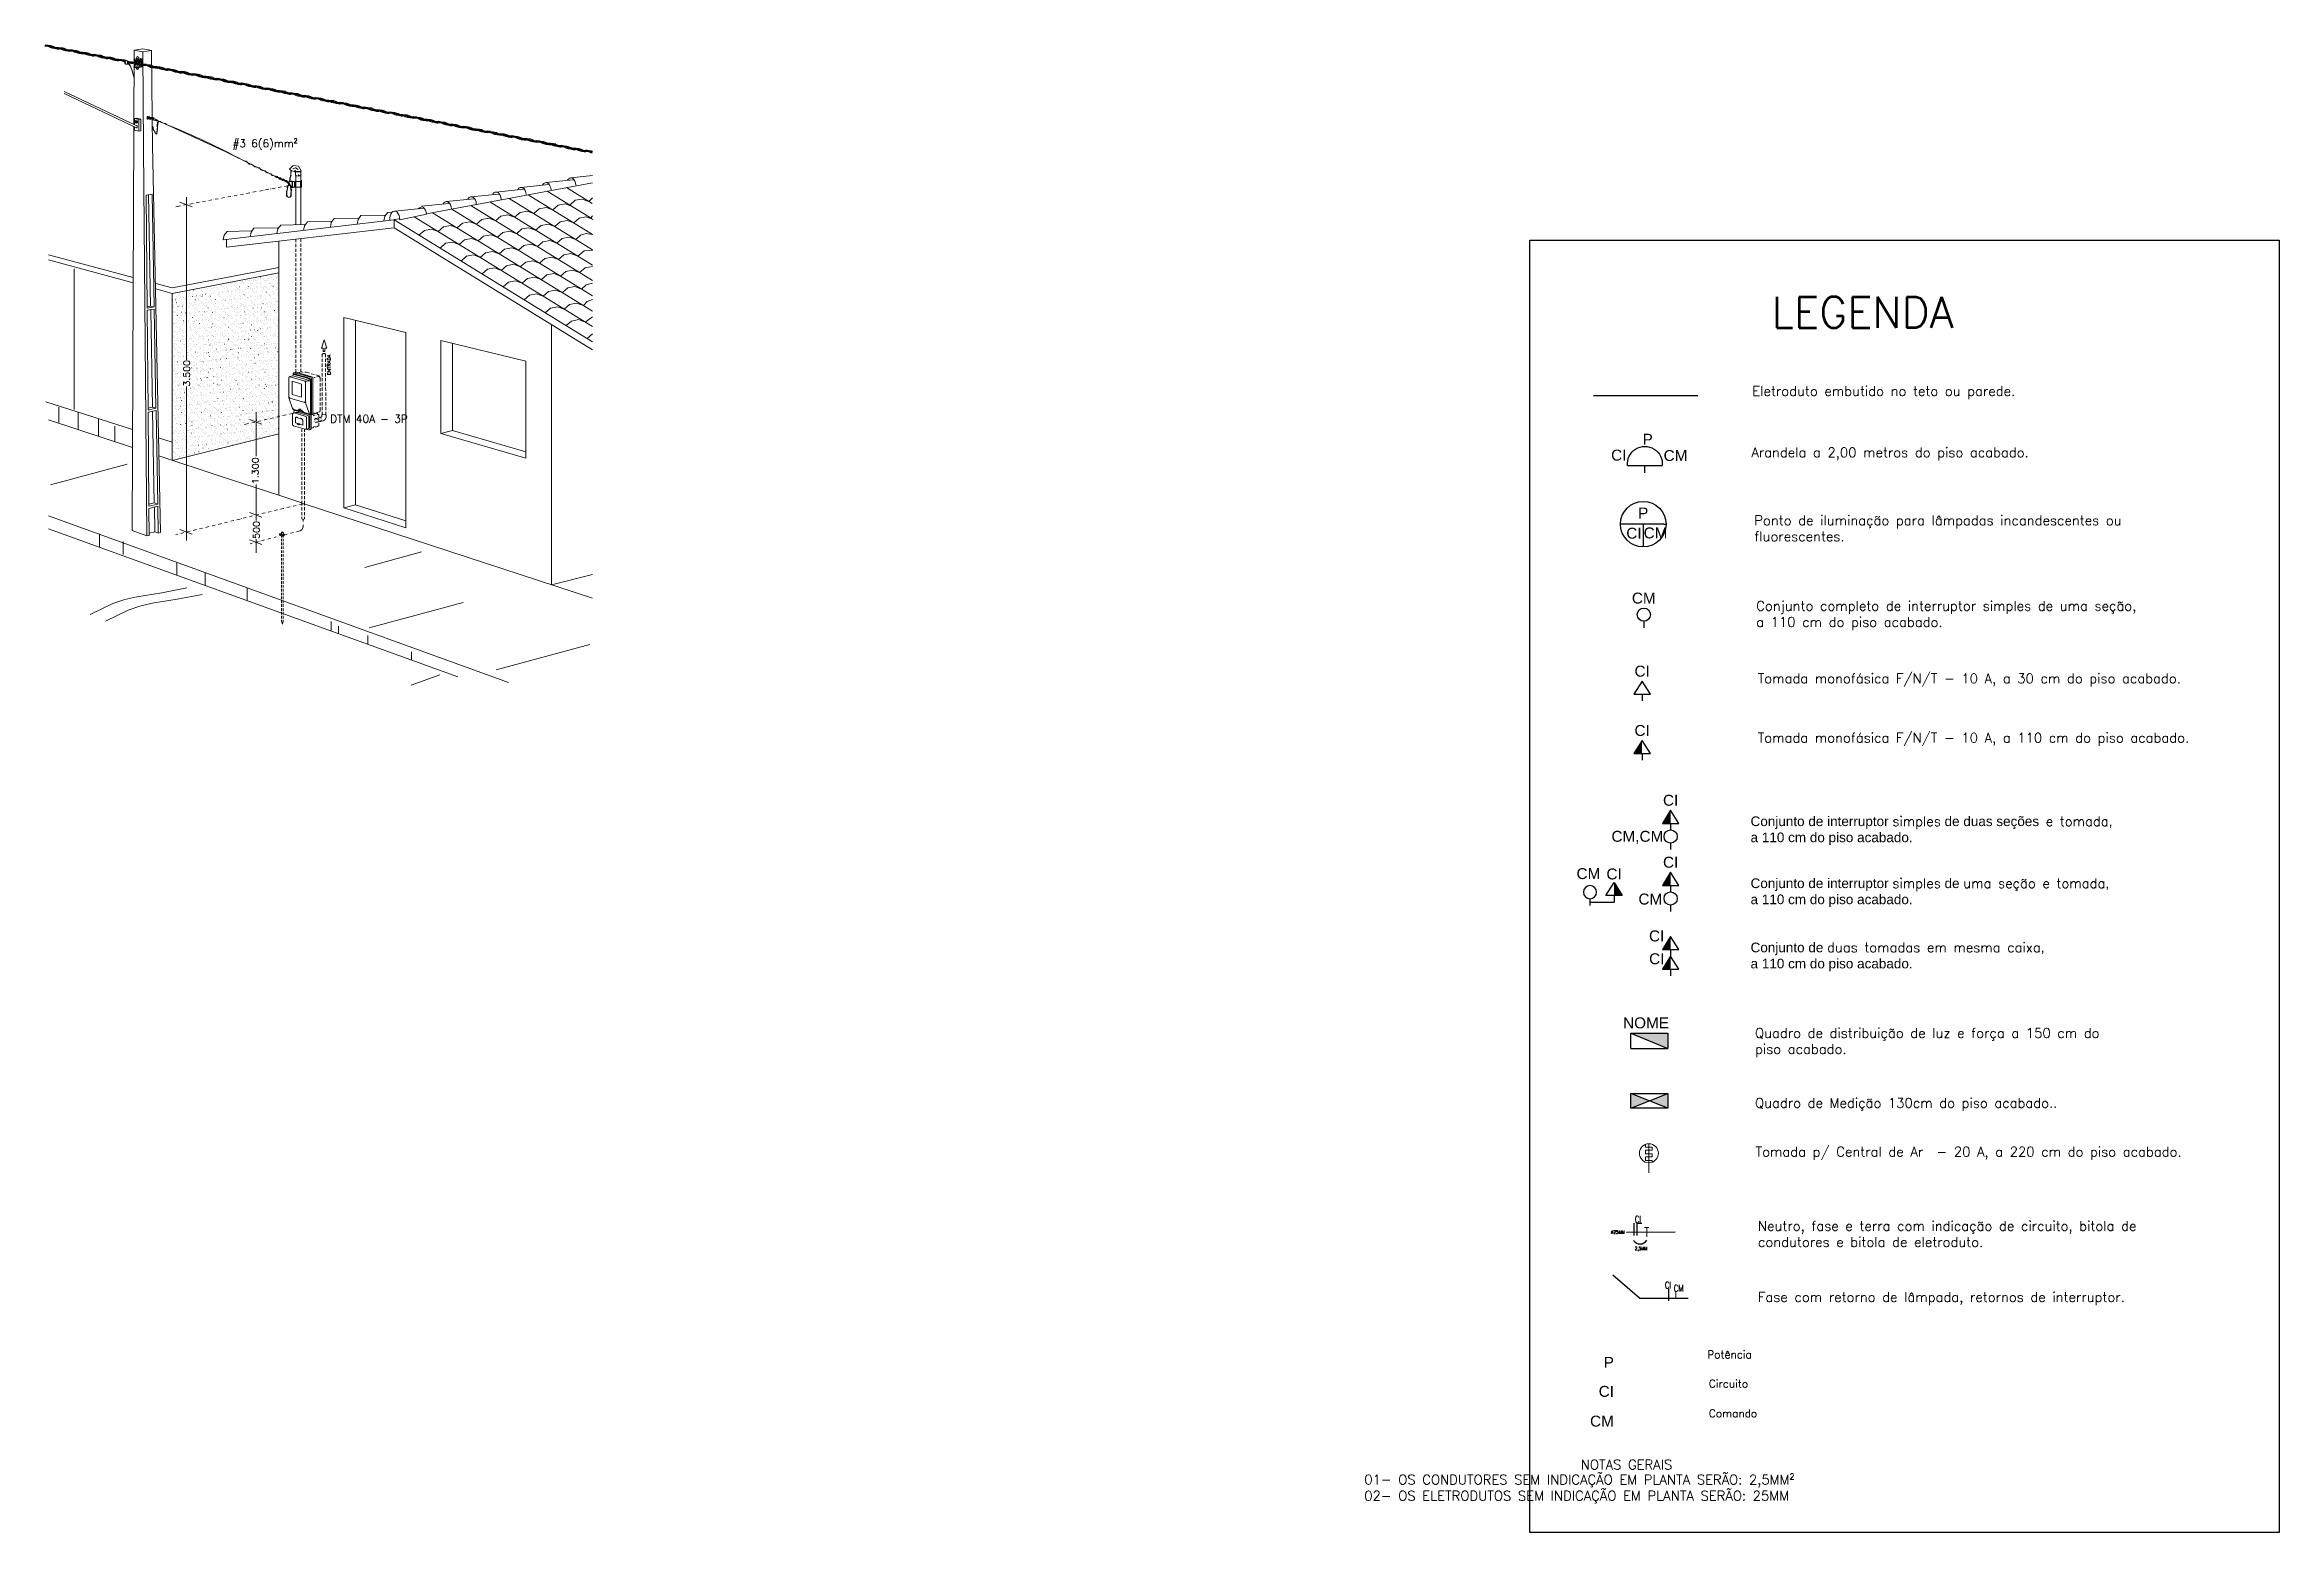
# Model space of a CAD drawing. Header units: millimetres. Extents: x -632.9 to -536.7, y 683.3 to 727.5.
# Drawn here: x -561.18 to -536.71, y 685.23 to 701.52 of the extents above; entities that cross this region are included whole.
import ezdxf
from ezdxf.enums import TextEntityAlignment as Align

# ---------------------------------------------------------------- set-up
doc = ezdxf.new("R2010")
doc.units = ezdxf.units.MM
doc.header["$MEASUREMENT"] = 0
doc.linetypes.add('DASHDOT', pattern=[1, 0.5, -0.25, 0, -0.25])
for name, color, linetype in [('ELE-TEXTO', 3, 'Continuous'), ('ELE-TEXTO-04', 4, 'Continuous'), ('ELETRODUTO APARENTE', 2, 'DASHDOT'), ('ELETRODUTO DIVERSOS', 3, 'Continuous'), ('ELETRODUTO LUMINÁRIA', 3, 'Continuous'), ('ELETRODUTO TEXTO', 2, 'Continuous'), ('NOTAS', 7, 'Continuous'), ('PENA1', 2, 'Continuous')]:
    doc.layers.add(name, color=color, linetype=linetype)
for name, color, linetype, lineweight in [('LAYERCOMUM', 252, 'Continuous', 25), ('REDE ELETRICA', 7, 'Continuous', 9), ('TOMADAS', 20, 'Continuous', 13)]:
    doc.layers.add(name, color=color, linetype=linetype, lineweight=lineweight)
doc.styles.add('GYN_Carimbo_Página', font='arial.ttf', dxfattribs={"height": 0.6})
doc.styles.add('GYN_Dispositivos', font='arial.ttf', dxfattribs={"height": 0.2})
doc.styles.add('R100', font='simplex.shx', dxfattribs={"height": 2.54})
doc.styles.add('ROMAND', font='romand__.ttf', dxfattribs={"width": 0.75})
doc.styles.add('SIMPLEX', font='simplex.shx')
doc.linetypes.add('ZIGZAG', pattern='A,0.00254,-5.08,[131,ltypeshp.shx,S=5.08,R=0,X=-5.08,Y=0],-10.16,[131,ltypeshp.shx,S=5.08,R=180,X=5.08,Y=0],-5.08', length=20.32254)

msp = doc.modelspace()

# ---------------------------------------------------------------- texts
at = {"layer": 'ELE-TEXTO', "insert": (-544.378, 685.613), "char_height": 0.10578, "attachment_point": 5, "style": 'SIMPLEX'}
msp.add_mtext('\\pxql;01- OS CONDUTORES SEM INDICAÇÃO EM PLANTA SERÃO: 2,5MM²\\P02- OS ELETRODUTOS SEM INDICAÇÃO EM PLANTA SERÃO: 25MM\\P  ', dxfattribs=at)
at = {"layer": 'ELE-TEXTO-04', "insert": (-544.363, 686.022), "char_height": 0.10578, "attachment_point": 1, "style": 'SIMPLEX'}
msp.add_mtext('NOTAS GERAIS', dxfattribs=at)
at = {"layer": 'ELETRODUTO DIVERSOS', "style": 'R100'}
msp.add_text('LEGENDA', height=0.3394, dxfattribs=at).set_placement((-541.28, 698.421), align=Align.CENTER)
at = {"layer": 'ELETRODUTO TEXTO', "attachment_point": 1, "style": 'SIMPLEX'}
for s, insert, char_height in [('#3 6(6)mm²', (-559.126, 700.482), 0.0846), ('DTM 40A - 3P', (-558.054, 697.465), 0.08463)]:
    msp.add_mtext_dynamic_manual_height_columns(s, width=1.95866, gutter_width=4.995, heights=[0.496], dxfattribs=dict(at, insert=insert, char_height=char_height))
for s, insert, char_height, width in [('\\pxb0.33333,ql;Eletroduto embutido no teto ou parede.', (-542.485, 697.78), 0.10578, 15.78593), ('Arandela a 2,00 metros do piso acabado.', (-542.496, 697.108), 0.10578, 15.78593), ('Ponto de iluminação para lâmpadas incandescentes ou\\Pfluorescentes. ', (-542.463, 696.364), 0.10578, 15.78593), ('Conjunto completo de interruptor simples de uma seção,\\Pa 110 cm do piso acabado.{\\H1.3504x; }', (-542.442, 695.427), 0.10578, 15.78593), ('Tomada monofásica F/N/T - 10 A, a 30 cm do piso acabado.{\\H1.3504x; }', (-542.426, 694.632), 0.10578, 15.78593), ('Tomada monofásica F/N/T - 10 A, a 110 cm do piso acabado.{\\H1.3504x; }', (-542.426, 693.982), 0.10578, 15.78593), ('{\\fArial|b0|i0|c186|p34;Conjunto de interruptor }simples{\\fArial|b0|i0|c186|p34; de duas seções} e tomada{\\fArial|b0|i0|c186|p34;, \\fArial|b0|i0|c0|p34;\\P\\fArial|b0|i0|c186|p34;a 110 cm do piso acabado.\\H1.35x; }', (-542.504, 693.068), 0.105783, 15.78593), ('{\\fArial|b0|i0|c186|p34;Conjunto de interruptor }simples{\\fArial|b0|i0|c186|p34; de }uma seção e tomada{\\fArial|b0|i0|c186|p34;, \\fArial|b0|i0|c0|p34;\\P\\fArial|b0|i0|c186|p34;a 110 cm do piso acabado.\\H1.35x; }', (-542.504, 692.389), 0.105783, 15.78593), ('{\\fArial|b0|i0|c186|p34;Conjunto de }duas tomadas em mesma caixa{\\fArial|b0|i0|c186|p34;, \\fArial|b0|i0|c0|p34;\\P\\fArial|b0|i0|c186|p34;a 110 cm do piso acabado.\\H1.35x; }', (-542.504, 691.686), 0.105783, 15.78593), ('Quadro de distribuição de luz e força a 150 cm do \\Ppiso acabado.{\\H1.3511x; }', (-542.455, 690.749), 0.10578, 15.78593), ('Quadro de Medição 130cm do piso acabado..', (-542.455, 689.983), 0.10578, 15.78593), ('Tomada p/ Central de Ar  - 20 A, a 220 cm do piso acabado.{\\H1.3504x; }', (-542.45, 689.449), 0.10578, 15.78593), ('Neutro, fase e terra com indicação de circuito, bitola de \\Pcondutores e bitola de eletroduto.{\\H1.3504x; }', (-542.423, 688.636), 0.10578, 15.78593), ('Fase com retorno de lâmpada, retornos de interruptor.', (-542.423, 687.857), 0.10578, 15.78593), ('Potência{\\H1.3388x; }', (-542.977, 687.217), 0.08463, 12.62875), ('\\pxb0.33333,ql;Circuito', (-542.96, 686.898), 0.08463, 12.62875), ('\\pxb0.33333,ql;Comando', (-542.96, 686.572), 0.08463, 12.62875)]:
    msp.add_mtext(s, dxfattribs=dict(at, insert=insert, char_height=char_height, width=width))
at = {"layer": 'NOTAS', "char_height": 0.12, "attachment_point": 5, "style": 'GYN_Carimbo_Página'}
for s, insert, width in [('\\pxb0.33333,ql;P', (-544.008, 687.089), 0.20806), ('\\pxb0.33333,ql;CI', (-544.063, 686.77), 0.20806), ('\\pxb0.33333,ql;CM', (-544.133, 686.444), 0.25662)]:
    msp.add_mtext(s, dxfattribs=dict(at, insert=insert, width=width))
at = {"layer": 'PENA1', "style": 'ROMAND', "width": 0.75}
for s, height, p in [('%%C25MM', 0.0369, (-544.033, 688.486)), ('CI', 0.0737, (-543.771, 688.596)), ('T', 0.103, (-543.668, 688.433)), ('2,5MM', 0.0369, (-543.771, 688.307)), ('CI', 0.0737, (-543.442, 687.875, -0.169)), ('CM', 0.0737, (-543.344, 687.841, -0.169))]:
    msp.add_text(s, height=height, dxfattribs=at).set_placement(p, align=Align.BOTTOM_LEFT)
for height, p in [(0.133, (-543.76, 688.652)), (0.133, (-543.381, 687.935)), (0.0663, (-543.313, 687.885, -0.169))]:
    msp.add_text('I', height=height, rotation=180, dxfattribs=at).set_placement(p, align=Align.BOTTOM_LEFT)
at = {"layer": 'PENA1', "style": 'ROMAND', "text_generation_flag": 2, "width": 0.75}
msp.add_text('L', height=0.133, rotation=180, dxfattribs=at).set_placement((-543.764, 688.652), align=Align.BOTTOM_LEFT)

# ---------------------------------------------------------------- blocks, each defined once
blk = doc.blocks.new('*U32')
for p, q in [((0, 0), (0.132, 0)), ((0.132, -0.316), (0.132, 0.316))]:
    blk.add_line(p, q)
blk.add_arc((0.165, 0), 0.318, 264.0243, 95.9757)
blk = doc.blocks.new('*U16')
for p, q in [((-0.373, 0), (-0.416, 0)), ((0.373, 0), (-0.373, 0)), ((0, 0), (0, -0.373)), ((0.373, 0), (0.416, 0)), ((0, -0.373), (0, -0.416))]:
    blk.add_line(p, q)
blk.add_circle((0, 0), 0.416)
at = {"color": 7, "style": 'GYN_Dispositivos'}
blk.add_attdef('P', text='', height=0.2, dxfattribs=at).set_placement((0, 0.16), align=Align.BOTTOM_CENTER)
blk.add_attdef('CI', text='', height=0.2, dxfattribs=at).set_placement((-0.16, 0), align=Align.TOP_RIGHT)
blk.add_attdef('CM', text='', height=0.2, dxfattribs=at).set_placement((0.16, 0), align=Align.TOP_LEFT)
blk = doc.blocks.new('*U1')
blk.add_line((0, 0.12), (0, 0))
blk.add_circle((0, 0.24), 0.12)
at = {"layer": 'REDE ELETRICA', "style": 'GYN_Carimbo_Página'}
blk.add_attdef('COMANDO', text='', height=0.2, dxfattribs=at).set_placement((0, 0.542), align=Align.MIDDLE_CENTER)
blk = doc.blocks.new('*U6')
for points in [[(0, 0.24), (-0.075, 0.24), (-0.15, 0.12), (0, 0.12)], [(0, 0.36), (-0.075, 0.24), (0, 0.24)]]:
    blk.add_hatch(color=256).paths.add_polyline_path(points)
for p, q in [((0, 0.36), (-0.15, 0.12)), ((-0.15, 0.12), (0.15, 0.12)), ((0.15, 0.12), (0, 0.36)), ((0, 0.12), (0, 0))]:
    blk.add_line(p, q)
at = {"layer": 'REDE ELETRICA', "style": 'GYN_Carimbo_Página'}
blk.add_attdef('CIRCUITO', text='', height=0.2, dxfattribs=at).set_placement((0, 0.542), align=Align.MIDDLE_CENTER)
blk = doc.blocks.new('*U5')
for p, q in [((0, 0.36), (-0.15, 0.12)), ((-0.15, 0.12), (0.15, 0.12)), ((0.15, 0.12), (0, 0.36)), ((0, 0.12), (0, 0))]:
    blk.add_line(p, q)
at = {"layer": 'REDE ELETRICA', "style": 'GYN_Carimbo_Página'}
blk.add_attdef('CIRCUITO', text='', height=0.2, dxfattribs=at).set_placement((0, 0.542), align=Align.MIDDLE_CENTER)
blk = doc.blocks.new('Quadro terminal.')
blk.add_hatch(color=256).paths.add_polyline_path([(-0.34, 0.212), (0.34, -0.071), (0.34, 0.212)])
at = {"ltscale": 0.05}
for p, q in [((-0.34, -0.071), (-0.34, 0.212)), ((-0.34, 0.212), (0.34, 0.212)), ((-0.34, 0.212), (0.34, -0.071)), ((0.34, 0.212), (0.34, -0.071)), ((-0.34, -0.071), (0.34, -0.071))]:
    blk.add_line(p, q, dxfattribs=at)
at = {"layer": 'REDE ELETRICA', "style": 'GYN_Carimbo_Página'}
blk.add_attdef('CM', text='', height=0.2, rotation=360, dxfattribs=at).set_placement((-0.254, 0.238), align=Align.BOTTOM_LEFT)

# ---------------------------------------------------------------- hatches: boundary and pattern name
at = {"layer": 'ELETRODUTO DIVERSOS', "ltscale": 0.01}
h = msp.add_hatch(color=256, dxfattribs=at)
h.dxf.hatch_style = 1
h.paths.add_polyline_path([(-543.816, 689.872), (-543.612, 689.953), (-543.816, 690.035)])
h.paths.add_polyline_path([(-543.612, 689.953), (-543.408, 689.872), (-543.408, 690.035)])

# ---------------------------------------------------------------- linework, layer by layer
at = {"layer": 'ELETRODUTO APARENTE', "linetype": 'ZIGZAG', "ltscale": 0.2}
msp.add_line((-544.223, 697.677), (-543.08, 697.677), dxfattribs=at)
at = {"layer": 'ELETRODUTO DIVERSOS', "ltscale": 0.01}
for p, q in [((-543.816, 689.872), (-543.408, 690.035)), ((-543.408, 689.872), (-543.816, 690.035))]:
    msp.add_line(p, q, dxfattribs=at)
at = {"layer": 'ELETRODUTO DIVERSOS'}
msp.add_lwpolyline([(-544.922, 699.381), (-536.715, 699.381), (-536.715, 685.227), (-544.922, 685.227)], close=True, dxfattribs=at)
at = {"layer": 'ELETRODUTO DIVERSOS', "ltscale": 0.01}
msp.add_lwpolyline([(-543.408, 689.872), (-543.816, 689.872), (-543.816, 690.035), (-543.408, 690.035)], close=True, dxfattribs=at)
at = {"layer": 'ELETRODUTO LUMINÁRIA'}
msp.add_line((-544.262, 692.13), (-543.999, 692.13), dxfattribs=at)
at = {"layer": 'LAYERCOMUM', "linetype": 'Continuous'}
for p, q in [((-543.863, 688.515), (-543.329, 688.517)), ((-543.721, 687.791), (-544.011, 688.045)), ((-543.721, 687.791), (-543.187, 687.793))]:
    msp.add_line(p, q, dxfattribs=at)
at = {"layer": 'LAYERCOMUM', "lineweight": 5}
for points in [[(-561.181, 701.499), (-561.123, 701.503)], [(-561.059, 701.491), (-561.08, 701.501), (-561.102, 701.509), (-561.126, 701.51), (-561.18, 701.506)], [(-561.117, 701.51), (-561.153, 701.515), (-561.178, 701.513)], [(-561.143, 701.516), (-561.177, 701.52)], [(-561.147, 701.501), (-561.079, 701.488), (-561.1, 701.492)], [(-561.145, 701.501), (-561.142, 701.501)], [(-561.143, 701.501), (-561.122, 701.49), (-561.1, 701.482), (-561.086, 701.481)], [(-561.136, 701.499), (-561.126, 701.503)], [(-561.128, 701.497), (-561.116, 701.501)], [(-561.055, 701.49), (-561.055, 701.49), (-561.123, 701.503), (-561.102, 701.499)], [(-561.119, 701.496), (-561.107, 701.5)], [(-561.11, 701.494), (-561.098, 701.498)], [(-561.102, 701.492), (-561.089, 701.496)], [(-561.093, 701.491), (-561.081, 701.495)], [(-560.937, 701.467), (-560.959, 701.477), (-560.981, 701.485), (-561.004, 701.486), (-561.086, 701.481), (-561.073, 701.477), (-561.059, 701.476), (-561.046, 701.472), (-561.023, 701.471), (-560.974, 701.474)], [(-561.084, 701.489), (-561.072, 701.493)], [(-561.079, 701.488), (-561.031, 701.491), (-560.995, 701.487), (-561.031, 701.491), (-561.057, 701.49)], [(-561.072, 701.489), (-561.064, 701.491)], [(-561.06, 701.476), (-561.05, 701.476), (-561.001, 701.479)], [(-561.026, 701.478), (-560.958, 701.464), (-560.979, 701.469)], [(-561.023, 701.477), (-561.021, 701.478)], [(-560.848, 701.458), (-560.883, 701.463), (-560.909, 701.461), (-560.955, 701.458), (-560.978, 701.459), (-561, 701.466), (-561.022, 701.477)], [(-561.015, 701.475), (-561.004, 701.479)], [(-561.006, 701.474), (-560.994, 701.478)], [(-560.968, 701.482), (-561.004, 701.486)], [(-560.98, 701.475), (-561.001, 701.479), (-560.934, 701.466)], [(-560.998, 701.472), (-560.985, 701.476)], [(-560.989, 701.47), (-560.977, 701.474)], [(-560.98, 701.469), (-560.968, 701.473)], [(-560.971, 701.467), (-560.96, 701.471)], [(-560.79, 701.438), (-560.811, 701.448), (-560.833, 701.456), (-560.856, 701.457), (-560.91, 701.453), (-560.928, 701.452), (-560.952, 701.453), (-560.965, 701.457)], [(-560.963, 701.465), (-560.951, 701.47)], [(-560.958, 701.464), (-560.91, 701.468)], [(-560.951, 701.465), (-560.942, 701.468)], [(-560.938, 701.452), (-560.924, 701.448), (-560.912, 701.447)], [(-560.934, 701.466), (-560.934, 701.466)], [(-560.912, 701.447), (-560.854, 701.45)], [(-560.875, 701.463), (-560.908, 701.468)], [(-560.878, 701.449), (-560.81, 701.436), (-560.831, 701.439)], [(-560.875, 701.448), (-560.873, 701.449)], [(-560.874, 701.448), (-560.853, 701.437), (-560.831, 701.43), (-560.817, 701.428)], [(-560.867, 701.446), (-560.856, 701.45)], [(-560.858, 701.445), (-560.846, 701.449)], [(-560.786, 701.437), (-560.786, 701.437), (-560.854, 701.45), (-560.833, 701.446)], [(-560.85, 701.443), (-560.838, 701.447)], [(-560.841, 701.441), (-560.829, 701.446)], [(-560.206, 700.648), (-560.203, 701.461), (-560.108, 701.443)], [(-560.203, 701.461), (-560.108, 701.474), (-560.013, 701.456), (-560.003, 700.723)], [(-560.039, 696.146), (-560.062, 696.141), (-560.101, 700.388), (-560.108, 701.443), (-560.013, 701.456)], [(-560.833, 701.44), (-560.821, 701.444)], [(-560.824, 701.438), (-560.812, 701.442)], [(-560.668, 701.414), (-560.69, 701.425), (-560.712, 701.432), (-560.735, 701.434), (-560.817, 701.428), (-560.804, 701.425), (-560.79, 701.423), (-560.777, 701.419), (-560.754, 701.418), (-560.706, 701.422)], [(-560.815, 701.436), (-560.803, 701.44)], [(-560.81, 701.436), (-560.762, 701.439), (-560.726, 701.434), (-560.762, 701.439), (-560.788, 701.437)], [(-560.803, 701.436), (-560.795, 701.439)], [(-560.79, 701.423), (-560.781, 701.423), (-560.732, 701.427)], [(-560.756, 701.425), (-560.689, 701.412), (-560.709, 701.416)], [(-560.754, 701.425), (-560.752, 701.425)], [(-560.753, 701.424), (-560.731, 701.414), (-560.709, 701.406), (-560.686, 701.405), (-560.64, 701.408)], [(-560.746, 701.423), (-560.735, 701.427)], [(-560.737, 701.421), (-560.725, 701.425)], [(-560.699, 701.429), (-560.735, 701.434)], [(-560.711, 701.423), (-560.732, 701.427), (-560.664, 701.414)], [(-560.728, 701.419), (-560.716, 701.424)], [(-560.72, 701.418), (-560.708, 701.422)], [(-560.711, 701.416), (-560.699, 701.42)], [(-560.702, 701.415), (-560.69, 701.419)], [(-560.696, 701.405), (-560.682, 701.401), (-560.659, 701.4), (-560.641, 701.401)], [(-560.694, 701.413), (-560.682, 701.417)], [(-560.689, 701.412), (-560.64, 701.415)], [(-560.682, 701.412), (-560.673, 701.415)], [(-560.669, 701.399), (-560.656, 701.396), (-560.643, 701.394), (-560.584, 701.398)], [(-560.665, 701.414), (-560.665, 701.414)], [(-560.52, 701.386), (-560.542, 701.396), (-560.564, 701.404), (-560.587, 701.405), (-560.641, 701.401)], [(-560.578, 701.406), (-560.614, 701.41), (-560.64, 701.408)], [(-560.605, 701.411), (-560.639, 701.416)], [(-560.609, 701.396), (-560.541, 701.383), (-560.562, 701.387)], [(-560.607, 701.396), (-560.604, 701.397)], [(-560.605, 701.396), (-560.583, 701.385), (-560.562, 701.377), (-560.548, 701.376)], [(-560.598, 701.394), (-560.587, 701.398)], [(-560.589, 701.393), (-560.577, 701.397)], [(-560.564, 701.394), (-560.584, 701.398), (-560.517, 701.385)], [(-560.581, 701.391), (-560.569, 701.395)], [(-560.572, 701.389), (-560.56, 701.393)], [(-560.563, 701.388), (-560.551, 701.392)], [(-560.555, 701.386), (-560.543, 701.39)], [(-560.399, 701.362), (-560.421, 701.373), (-560.442, 701.38), (-560.466, 701.381), (-560.548, 701.376), (-560.534, 701.372), (-560.521, 701.371), (-560.508, 701.367), (-560.485, 701.366), (-560.436, 701.369)], [(-560.546, 701.384), (-560.534, 701.388)], [(-560.541, 701.383), (-560.493, 701.387), (-560.457, 701.382), (-560.493, 701.387), (-560.518, 701.385)], [(-560.534, 701.384), (-560.525, 701.387)], [(-560.521, 701.371), (-560.512, 701.371), (-560.463, 701.375)], [(-560.517, 701.385), (-560.517, 701.385)], [(-560.488, 701.373), (-560.42, 701.36), (-560.44, 701.364)], [(-560.485, 701.372), (-560.483, 701.373)], [(-560.309, 701.353), (-560.345, 701.358), (-560.371, 701.356), (-560.417, 701.353), (-560.44, 701.354), (-560.462, 701.362), (-560.484, 701.372)], [(-560.476, 701.371), (-560.466, 701.374)], [(-560.468, 701.369), (-560.456, 701.373)], [(-560.43, 701.377), (-560.466, 701.381)], [(-560.442, 701.37), (-560.463, 701.375), (-560.395, 701.361)], [(-560.459, 701.367), (-560.447, 701.371)], [(-560.451, 701.366), (-560.438, 701.37)], [(-560.442, 701.364), (-560.43, 701.368)], [(-560.433, 701.362), (-560.421, 701.366)], [(-560.251, 701.333), (-560.273, 701.344), (-560.295, 701.351), (-560.318, 701.353), (-560.372, 701.349), (-560.39, 701.348), (-560.413, 701.349), (-560.426, 701.352)], [(-560.425, 701.361), (-560.413, 701.365)], [(-560.42, 701.36), (-560.371, 701.363)], [(-560.413, 701.36), (-560.404, 701.363)], [(-560.4, 701.347), (-560.386, 701.343), (-560.373, 701.342)], [(-560.396, 701.361), (-560.396, 701.361)], [(-560.373, 701.342), (-560.315, 701.346)], [(-560.336, 701.358), (-560.369, 701.363)], [(-560.34, 701.344), (-560.303, 701.337)], [(-560.337, 701.343), (-560.335, 701.344)], [(-560.336, 701.343), (-560.314, 701.333), (-560.302, 701.328)], [(-560.329, 701.342), (-560.318, 701.345)], [(-560.32, 701.34), (-560.308, 701.344)], [(-560.299, 701.343), (-560.315, 701.346), (-560.3, 701.343)], [(-560.312, 701.338), (-560.3, 701.342)], [(-560.302, 701.317), (-560.308, 701.317)], [(-560.272, 701.34), (-560.292, 701.344), (-560.299, 701.343), (-560.303, 701.337), (-560.303, 701.329), (-560.301, 701.329), (-560.301, 701.329), (-560.3, 701.33), (-560.3, 701.33), (-560.299, 701.33), (-560.299, 701.329), (-560.299, 701.329), (-560.298, 701.328), (-560.298, 701.323), (-560.298, 701.322), (-560.298, 701.321), (-560.299, 701.32), (-560.299, 701.32), (-560.3, 701.32), (-560.3, 701.321), (-560.302, 701.321), (-560.302, 701.315), (-560.298, 701.31), (-560.292, 701.307), (-560.269, 701.307)], [(-560.302, 701.329), (-560.302, 701.321)], [(-560.301, 701.329), (-560.3, 701.321)], [(-560.273, 701.318), (-560.272, 701.314), (-560.271, 701.311), (-560.27, 701.309), (-560.269, 701.308), (-560.269, 701.308), (-560.268, 701.308), (-560.267, 701.31), (-560.267, 701.31), (-560.266, 701.31), (-560.266, 701.309), (-560.267, 701.307), (-560.269, 701.307), (-560.27, 701.307), (-560.272, 701.308), (-560.273, 701.311), (-560.273, 701.313), (-560.276, 701.331), (-560.276, 701.334), (-560.276, 701.337), (-560.275, 701.339), (-560.273, 701.34), (-560.27, 701.339), (-560.269, 701.335), (-560.271, 701.336), (-560.271, 701.337), (-560.272, 701.338), (-560.273, 701.338), (-560.273, 701.338), (-560.274, 701.337), (-560.275, 701.334), (-560.274, 701.331), (-560.273, 701.326)], [(-560.276, 701.337), (-560.273, 701.338)], [(-560.276, 701.332), (-560.265, 701.336)], [(-560.274, 701.338), (-560.271, 701.337)], [(-560.274, 701.331), (-560.272, 701.331), (-560.224, 701.334), (-560.188, 701.33), (-560.224, 701.334), (-560.249, 701.332)], [(-560.273, 701.322), (-560.27, 701.324), (-560.269, 701.324), (-560.269, 701.325), (-560.27, 701.326), (-560.27, 701.326), (-560.272, 701.326), (-560.273, 701.327)], [(-560.273, 701.318), (-560.272, 701.318), (-560.273, 701.326), (-560.271, 701.325), (-560.27, 701.325), (-560.27, 701.325), (-560.27, 701.325), (-560.27, 701.324), (-560.273, 701.323)], [(-560.272, 701.316), (-560.27, 701.318), (-560.269, 701.318), (-560.269, 701.319), (-560.268, 701.319), (-560.268, 701.32), (-560.269, 701.321), (-560.27, 701.321), (-560.273, 701.321)], [(-560.272, 701.317), (-560.27, 701.319), (-560.269, 701.319), (-560.269, 701.32), (-560.269, 701.32), (-560.27, 701.32), (-560.273, 701.32)], [(-560.272, 701.315), (-560.256, 701.307), (-560.248, 701.298), (-560.241, 701.284), (-560.233, 701.264), (-560.225, 701.237), (-560.221, 701.222), (-560.217, 701.211), (-560.213, 701.195), (-560.204, 701.164)], [(-560.248, 701.332), (-560.248, 701.332), (-560.269, 701.337)], [(-560.13, 701.31), (-560.151, 701.32), (-560.174, 701.328), (-560.197, 701.329), (-560.269, 701.324)], [(-560.266, 701.32), (-560.252, 701.318), (-560.239, 701.315), (-560.215, 701.313), (-560.167, 701.317)], [(-560.266, 701.315), (-560.24, 701.284), (-560.228, 701.245), (-560.204, 701.167)], [(-560.265, 701.331), (-560.256, 701.334)], [(-560.252, 701.318), (-560.242, 701.319), (-560.194, 701.322)], [(-560.067, 701.306), (-560.102, 701.31), (-560.151, 701.307), (-560.218, 701.32)], [(-560.216, 701.32), (-560.213, 701.321)], [(-560.04, 701.301), (-560.076, 701.305), (-560.102, 701.303), (-560.148, 701.3), (-560.171, 701.301), (-560.193, 701.309), (-560.214, 701.32)], [(-560.207, 701.318), (-560.197, 701.322)], [(-560.167, 701.263), (-560.117, 701.279), (-560.117, 701.364), (-560.167, 701.348), (-560.205, 701.359), (-560.172, 701.37)], [(-560.205, 701.359), (-560.205, 701.354), (-560.167, 701.343), (-560.121, 701.359), (-560.121, 701.283)], [(-560.198, 701.28), (-560.205, 701.278), (-560.205, 701.273), (-560.167, 701.263), (-560.167, 701.267)], [(-560.205, 701.278), (-560.167, 701.267), (-560.147, 701.274)], [(-560.203, 701.333), (-560.203, 701.353)], [(-560.198, 701.346), (-560.201, 701.341), (-560.198, 701.336)], [(-560.199, 701.336), (-560.199, 701.334), (-560.198, 701.332)], [(-560.199, 701.317), (-560.187, 701.321)], [(-560.189, 701.301), (-560.193, 701.3), (-560.196, 701.299), (-560.198, 701.297), (-560.199, 701.296), (-560.199, 701.294)], [(-560.161, 701.324), (-560.197, 701.329)], [(-560.126, 701.309), (-560.126, 701.309), (-560.194, 701.322), (-560.173, 701.318)], [(-560.194, 701.299), (-560.19, 701.301), (-560.188, 701.303), (-560.185, 701.306)], [(-560.19, 701.315), (-560.178, 701.319)], [(-560.182, 701.313), (-560.169, 701.317)], [(-560.173, 701.256), (-560.175, 701.255), (-560.177, 701.255), (-560.178, 701.256), (-560.178, 701.257), (-560.178, 701.259), (-560.177, 701.259), (-560.175, 701.259), (-560.173, 701.258)], [(-560.158, 701.372), (-560.154, 701.38), (-560.157, 701.388), (-560.165, 701.391), (-560.173, 701.388), (-560.176, 701.38), (-560.172, 701.372)], [(-560.172, 701.363), (-560.173, 701.362), (-560.174, 701.362), (-560.175, 701.361), (-560.175, 701.36), (-560.175, 701.359), (-560.174, 701.359), (-560.173, 701.358), (-560.172, 701.357), (-560.171, 701.357), (-560.169, 701.357), (-560.167, 701.356), (-560.165, 701.356), (-560.163, 701.356), (-560.161, 701.357), (-560.159, 701.357), (-560.158, 701.357), (-560.157, 701.358), (-560.156, 701.358), (-560.155, 701.359), (-560.155, 701.36), (-560.155, 701.361), (-560.155, 701.362), (-560.156, 701.362), (-560.157, 701.363), (-560.158, 701.363)], [(-560.172, 701.359), (-560.173, 701.359), (-560.174, 701.358)], [(-560.174, 701.264), (-560.174, 701.258), (-560.172, 701.258)], [(-560.174, 701.257), (-560.172, 701.257)], [(-560.174, 701.256), (-560.172, 701.256)], [(-560.173, 701.312), (-560.161, 701.316)], [(-560.166, 701.377), (-560.172, 701.372), (-560.172, 701.357)], [(-560.158, 701.265), (-560.158, 701.251), (-560.165, 701.248), (-560.172, 701.251), (-560.172, 701.264)], [(-560.171, 701.311), (-560.151, 701.307)], [(-560.167, 701.343), (-560.167, 701.348)], [(-560.164, 701.377), (-560.158, 701.372), (-560.158, 701.357)], [(-560.164, 701.31), (-560.152, 701.314)], [(-560.156, 701.358), (-560.157, 701.359), (-560.157, 701.359), (-560.158, 701.36)], [(-560.158, 701.258), (-560.154, 701.258), (-560.154, 701.257), (-560.158, 701.257)], [(-560.158, 701.256), (-560.157, 701.256), (-560.157, 701.256), (-560.157, 701.256), (-560.157, 701.253), (-560.156, 701.253), (-560.156, 701.256), (-560.157, 701.257), (-560.157, 701.257)], [(-559.982, 701.281), (-560.004, 701.291), (-560.026, 701.299), (-560.049, 701.3), (-560.103, 701.296), (-560.121, 701.295), (-560.144, 701.296), (-560.157, 701.3)], [(-560.156, 701.375), (-560.155, 701.375), (-560.117, 701.364)], [(-560.155, 701.308), (-560.144, 701.312)], [(-560.144, 701.317), (-560.143, 701.319), (-560.141, 701.321), (-560.138, 701.323)], [(-560.143, 701.308), (-560.135, 701.31)], [(-560.138, 701.301), (-560.14, 701.301)], [(-560.13, 701.285), (-560.121, 701.283), (-560.132, 701.279)], [(-560.131, 701.336), (-560.129, 701.341), (-560.131, 701.346)], [(-560.131, 701.295), (-560.117, 701.291), (-560.104, 701.289), (-560.046, 701.293)], [(-560.071, 701.291), (-560.003, 701.278), (-560.024, 701.282)], [(-560.068, 701.291), (-560.066, 701.292)], [(-560.067, 701.291), (-560.045, 701.28), (-560.023, 701.272), (-560.01, 701.271)], [(-560.059, 701.289), (-560.049, 701.293)], [(-560.051, 701.288), (-560.039, 701.292)], [(-560.026, 701.289), (-560.046, 701.293), (-559.978, 701.28)], [(-560.042, 701.286), (-560.03, 701.29)], [(-560.034, 701.284), (-560.022, 701.288)], [(-560.025, 701.283), (-560.013, 701.287)], [(-560.016, 701.281), (-560.005, 701.285)], [(-559.861, 701.257), (-559.882, 701.268), (-559.904, 701.275), (-559.928, 701.276), (-560.01, 701.271), (-559.996, 701.267), (-559.983, 701.266), (-559.97, 701.262), (-559.946, 701.261), (-559.898, 701.264)], [(-560.008, 701.279), (-559.996, 701.283)], [(-560.003, 701.278), (-559.954, 701.282), (-559.919, 701.277), (-559.954, 701.282), (-559.98, 701.28)], [(-559.995, 701.279), (-559.987, 701.282)], [(-559.983, 701.266), (-559.973, 701.266), (-559.925, 701.27)], [(-559.979, 701.28), (-559.979, 701.28)], [(-559.949, 701.268), (-559.881, 701.255), (-559.902, 701.259)], [(-559.947, 701.267), (-559.944, 701.268)], [(-559.771, 701.248), (-559.807, 701.253), (-559.833, 701.251), (-559.879, 701.248), (-559.902, 701.249), (-559.924, 701.257), (-559.946, 701.267)], [(-559.938, 701.266), (-559.928, 701.269)], [(-559.93, 701.264), (-559.918, 701.268)], [(-559.892, 701.272), (-559.928, 701.276)], [(-559.904, 701.265), (-559.925, 701.27), (-559.857, 701.256)], [(-559.921, 701.262), (-559.909, 701.267)], [(-559.912, 701.261), (-559.901, 701.265)], [(-559.904, 701.259), (-559.892, 701.263)], [(-559.895, 701.257), (-559.883, 701.262)], [(-559.713, 701.228), (-559.735, 701.239), (-559.757, 701.246), (-559.78, 701.247), (-559.834, 701.244), (-559.852, 701.243), (-559.875, 701.244), (-559.888, 701.247)], [(-559.887, 701.256), (-559.874, 701.26)], [(-559.881, 701.255), (-559.833, 701.258)], [(-559.874, 701.255), (-559.866, 701.258)], [(-559.861, 701.242), (-559.848, 701.238), (-559.835, 701.237), (-559.777, 701.241)], [(-559.857, 701.256), (-559.857, 701.256)], [(-559.798, 701.253), (-559.831, 701.258)], [(-559.801, 701.239), (-559.734, 701.226), (-559.755, 701.23)], [(-559.799, 701.239), (-559.797, 701.239)], [(-559.798, 701.238), (-559.776, 701.228), (-559.754, 701.22), (-559.741, 701.219)], [(-559.791, 701.237), (-559.78, 701.241)], [(-559.782, 701.235), (-559.77, 701.239)], [(-559.71, 701.227), (-559.709, 701.227), (-559.777, 701.241), (-559.756, 701.237)], [(-559.773, 701.234), (-559.761, 701.238)], [(-559.764, 701.232), (-559.753, 701.236)], [(-559.756, 701.23), (-559.744, 701.234)], [(-559.747, 701.229), (-559.735, 701.233)], [(-559.592, 701.205), (-559.613, 701.215), (-559.635, 701.223), (-559.658, 701.224), (-559.741, 701.219), (-559.727, 701.215), (-559.714, 701.213)], [(-559.739, 701.227), (-559.727, 701.231)], [(-559.734, 701.226), (-559.686, 701.229), (-559.65, 701.225), (-559.686, 701.229), (-559.711, 701.227)], [(-559.727, 701.226), (-559.718, 701.229)], [(-559.629, 701.212), (-559.677, 701.208), (-559.7, 701.21), (-559.714, 701.213), (-559.704, 701.214), (-559.656, 701.217)], [(-559.68, 701.215), (-559.612, 701.202), (-559.633, 701.206)], [(-559.678, 701.215), (-559.676, 701.216)], [(-559.676, 701.215), (-559.655, 701.204), (-559.633, 701.196), (-559.609, 701.195), (-559.563, 701.198)], [(-559.669, 701.213), (-559.658, 701.217)], [(-559.66, 701.212), (-559.649, 701.216)], [(-559.623, 701.219), (-559.658, 701.224)], [(-559.588, 701.204), (-559.588, 701.204), (-559.656, 701.217), (-559.635, 701.213)], [(-559.652, 701.21), (-559.64, 701.214)], [(-559.643, 701.208), (-559.631, 701.212)], [(-559.635, 701.206), (-559.623, 701.211)], [(-559.626, 701.205), (-559.614, 701.209)], [(-559.617, 701.203), (-559.605, 701.207)], [(-559.612, 701.202), (-559.564, 701.206)], [(-559.605, 701.203), (-559.597, 701.206)], [(-559.502, 701.196), (-559.538, 701.2), (-559.563, 701.199)], [(-559.529, 701.201), (-559.562, 701.206)], [(-560.173, 700.633), (-560.969, 701.008)], [(-560.177, 700.611), (-560.969, 700.985)], [(-559.444, 701.176), (-559.465, 701.186), (-559.487, 701.194), (-559.511, 701.195), (-559.565, 701.191), (-559.583, 701.19), (-559.606, 701.191), (-559.619, 701.195)], [(-559.592, 701.19), (-559.579, 701.186), (-559.566, 701.184), (-559.508, 701.188)], [(-559.532, 701.186), (-559.465, 701.173), (-559.485, 701.177)], [(-559.53, 701.186), (-559.527, 701.187)], [(-559.529, 701.186), (-559.507, 701.175), (-559.485, 701.168), (-559.471, 701.166)], [(-559.521, 701.184), (-559.511, 701.188)], [(-559.513, 701.183), (-559.501, 701.187)], [(-559.487, 701.184), (-559.508, 701.188), (-559.44, 701.175)], [(-559.504, 701.181), (-559.492, 701.185)], [(-559.496, 701.179), (-559.484, 701.183)], [(-559.487, 701.178), (-559.475, 701.182)], [(-559.478, 701.176), (-559.466, 701.18)], [(-559.322, 701.152), (-559.344, 701.163), (-559.366, 701.17), (-559.389, 701.171), (-559.471, 701.166), (-559.458, 701.162), (-559.444, 701.161), (-559.431, 701.157), (-559.408, 701.156), (-559.36, 701.159)], [(-559.47, 701.174), (-559.457, 701.178)], [(-559.38, 701.172), (-559.416, 701.177), (-559.465, 701.173)], [(-559.457, 701.174), (-559.449, 701.177)], [(-559.445, 701.161), (-559.435, 701.161), (-559.387, 701.165)], [(-559.381, 701.172), (-559.416, 701.177), (-559.442, 701.175)], [(-559.44, 701.175), (-559.44, 701.175)], [(-559.411, 701.163), (-559.343, 701.15), (-559.364, 701.154)], [(-559.409, 701.162), (-559.406, 701.163)], [(-559.233, 701.143), (-559.269, 701.148), (-559.294, 701.146), (-559.34, 701.143), (-559.364, 701.144), (-559.386, 701.151), (-559.407, 701.162)], [(-559.4, 701.161), (-559.389, 701.164)], [(-559.391, 701.159), (-559.379, 701.163)], [(-559.354, 701.167), (-559.389, 701.171)], [(-559.366, 701.161), (-559.387, 701.165), (-559.319, 701.151)], [(-559.383, 701.157), (-559.371, 701.161)], [(-559.374, 701.156), (-559.362, 701.16)], [(-559.365, 701.154), (-559.353, 701.158)], [(-559.357, 701.152), (-559.345, 701.157)], [(-559.175, 701.123), (-559.197, 701.134), (-559.219, 701.141), (-559.242, 701.143), (-559.296, 701.139), (-559.313, 701.137), (-559.337, 701.139), (-559.35, 701.143)], [(-559.348, 701.151), (-559.336, 701.155)], [(-559.343, 701.15), (-559.295, 701.153)], [(-559.336, 701.15), (-559.328, 701.153)], [(-559.323, 701.137), (-559.31, 701.134), (-559.297, 701.132), (-559.239, 701.136)], [(-559.319, 701.151), (-559.319, 701.151)], [(-559.26, 701.149), (-559.293, 701.153)], [(-559.263, 701.134), (-559.196, 701.121), (-559.216, 701.125)], [(-559.261, 701.134), (-559.259, 701.135)], [(-559.259, 701.133), (-559.238, 701.123), (-559.216, 701.115), (-559.202, 701.114)], [(-559.252, 701.132), (-559.242, 701.136)], [(-559.243, 701.13), (-559.232, 701.135)], [(-559.218, 701.132), (-559.239, 701.136), (-559.171, 701.123)], [(-559.235, 701.129), (-559.223, 701.133)], [(-559.226, 701.127), (-559.214, 701.131)], [(-559.218, 701.125), (-559.206, 701.129)], [(-559.209, 701.124), (-559.197, 701.128)], [(-559.053, 701.1), (-559.075, 701.11), (-559.097, 701.118), (-559.12, 701.119), (-559.202, 701.114), (-559.189, 701.11), (-559.176, 701.108)], [(-559.2, 701.122), (-559.189, 701.126)], [(-559.196, 701.121), (-559.147, 701.124), (-559.111, 701.12), (-559.147, 701.124), (-559.173, 701.122)], [(-559.188, 701.121), (-559.18, 701.124)], [(-559.091, 701.107), (-559.139, 701.103), (-559.162, 701.105), (-559.176, 701.108), (-559.166, 701.109), (-559.117, 701.112)], [(-559.171, 701.122), (-559.171, 701.123)], [(-559.142, 701.11), (-559.074, 701.097), (-559.095, 701.101)], [(-559.14, 701.11), (-559.137, 701.111)], [(-558.964, 701.091), (-558.999, 701.095), (-559.025, 701.094), (-559.071, 701.09), (-559.094, 701.091), (-559.116, 701.099), (-559.138, 701.11)], [(-559.131, 701.108), (-559.12, 701.112)], [(-559.122, 701.106), (-559.11, 701.111)], [(-559.085, 701.114), (-559.12, 701.119)], [(-559.097, 701.108), (-559.117, 701.112), (-559.05, 701.099)], [(-559.113, 701.105), (-559.102, 701.109)], [(-559.105, 701.103), (-559.093, 701.107)], [(-559.096, 701.102), (-559.084, 701.106)], [(-559.088, 701.1), (-559.076, 701.104)], [(-558.905, 701.071), (-558.927, 701.081), (-558.949, 701.089), (-558.972, 701.09), (-559.027, 701.086), (-559.044, 701.085), (-559.067, 701.086), (-559.081, 701.09)], [(-559.079, 701.098), (-559.067, 701.102)], [(-559.074, 701.097), (-559.026, 701.101)], [(-559.067, 701.098), (-559.058, 701.101)], [(-559.054, 701.085), (-559.041, 701.081), (-559.028, 701.08), (-558.97, 701.083)], [(-559.05, 701.099), (-559.05, 701.099)], [(-558.991, 701.096), (-559.024, 701.101)], [(-558.994, 701.082), (-558.926, 701.068), (-558.947, 701.072)], [(-558.992, 701.081), (-558.989, 701.082)], [(-558.99, 701.081), (-558.969, 701.07), (-558.947, 701.063), (-558.933, 701.061)], [(-558.983, 701.08), (-558.972, 701.083)], [(-558.975, 701.078), (-558.962, 701.082)], [(-558.949, 701.079), (-558.97, 701.083), (-558.902, 701.07)], [(-558.966, 701.076), (-558.954, 701.08)], [(-558.957, 701.074), (-558.945, 701.079)], [(-558.948, 701.073), (-558.936, 701.077)], [(-558.94, 701.071), (-558.928, 701.075)], [(-558.784, 701.047), (-558.806, 701.058), (-558.828, 701.065), (-558.851, 701.067), (-558.933, 701.061), (-558.92, 701.057), (-558.906, 701.056), (-558.893, 701.052), (-558.87, 701.051), (-558.821, 701.054)], [(-558.931, 701.069), (-558.919, 701.074)], [(-558.926, 701.068), (-558.878, 701.072), (-558.842, 701.067), (-558.878, 701.072), (-558.904, 701.07)], [(-558.919, 701.069), (-558.911, 701.072)], [(-558.906, 701.056), (-558.897, 701.056), (-558.848, 701.06)], [(-558.902, 701.07), (-558.902, 701.07)], [(-558.873, 701.058), (-558.805, 701.045), (-558.826, 701.049)], [(-558.87, 701.057), (-558.868, 701.058)], [(-558.695, 701.038), (-558.73, 701.043), (-558.756, 701.041), (-558.802, 701.038), (-558.825, 701.039), (-558.847, 701.047), (-558.869, 701.057)], [(-558.862, 701.056), (-558.851, 701.06)], [(-558.853, 701.054), (-558.841, 701.058)], [(-558.816, 701.062), (-558.851, 701.067)], [(-558.828, 701.056), (-558.848, 701.06), (-558.78, 701.046)], [(-558.844, 701.052), (-558.832, 701.057)], [(-558.836, 701.051), (-558.824, 701.055)], [(-558.827, 701.049), (-558.815, 701.053)], [(-558.819, 701.047), (-558.807, 701.051)], [(-558.812, 701.038), (-558.799, 701.034), (-558.775, 701.033), (-558.757, 701.034)], [(-558.81, 701.046), (-558.798, 701.05)], [(-558.805, 701.045), (-558.757, 701.048)], [(-558.798, 701.045), (-558.789, 701.048)], [(-558.785, 701.032), (-558.772, 701.029), (-558.759, 701.027), (-558.701, 701.031)], [(-558.781, 701.046), (-558.781, 701.046)], [(-558.637, 701.018), (-558.658, 701.029), (-558.68, 701.037), (-558.704, 701.038), (-558.757, 701.034)], [(-558.721, 701.044), (-558.755, 701.048)], [(-558.725, 701.029), (-558.657, 701.016), (-558.678, 701.02)], [(-558.723, 701.029), (-558.72, 701.029)], [(-558.721, 701.028), (-558.7, 701.018), (-558.677, 701.01), (-558.664, 701.009), (-558.582, 701.014), (-558.546, 701.01)], [(-558.714, 701.027), (-558.703, 701.03)], [(-558.705, 701.025), (-558.694, 701.029)], [(-558.68, 701.027), (-558.701, 701.031), (-558.633, 701.018)], [(-558.697, 701.024), (-558.685, 701.028)], [(-558.688, 701.022), (-558.676, 701.026)], [(-558.679, 701.02), (-558.667, 701.024)], [(-558.671, 701.019), (-558.659, 701.023)], [(-558.664, 701.009), (-558.651, 701.005), (-558.637, 701.004), (-558.624, 701), (-558.601, 700.999), (-558.552, 701.002)], [(-558.662, 701.017), (-558.65, 701.021)], [(-558.657, 701.016), (-558.609, 701.019), (-558.573, 701.015), (-558.609, 701.019), (-558.634, 701.017)], [(-558.65, 701.016), (-558.641, 701.019)], [(-558.638, 701.004), (-558.628, 701.004), (-558.579, 701.007)], [(-558.633, 701.018), (-558.633, 701.018)], [(-558.604, 701.005), (-558.536, 700.992), (-558.556, 700.996)], [(-558.601, 701.005), (-558.599, 701.006)], [(-558.426, 700.986), (-558.461, 700.991), (-558.487, 700.989), (-558.533, 700.985), (-558.556, 700.987), (-558.578, 700.994), (-558.6, 701.005)], [(-558.592, 701.003), (-558.582, 701.007)], [(-558.584, 701.002), (-558.572, 701.006)], [(-558.515, 700.995), (-558.537, 701.005), (-558.559, 701.013), (-558.582, 701.014)], [(-558.512, 700.994), (-558.511, 700.994), (-558.579, 701.007), (-558.558, 701.003)], [(-558.575, 701), (-558.563, 701.004)], [(-558.567, 700.998), (-558.555, 701.002)], [(-558.558, 700.997), (-558.546, 701.001)], [(-558.549, 700.995), (-558.537, 700.999)], [(-558.367, 700.966), (-558.389, 700.976), (-558.411, 700.984), (-558.434, 700.985), (-558.488, 700.981), (-558.506, 700.98), (-558.529, 700.981), (-558.543, 700.985)], [(-558.541, 700.993), (-558.529, 700.997)], [(-558.516, 700.98), (-558.502, 700.976), (-558.489, 700.975), (-558.486, 700.996), (-558.487, 700.996), (-558.536, 700.992)], [(-558.529, 700.993), (-558.52, 700.996)], [(-558.363, 700.965), (-558.431, 700.978), (-558.489, 700.975), (-558.486, 700.996), (-558.452, 700.991)], [(-558.456, 700.977), (-558.388, 700.964), (-558.409, 700.967)], [(-558.453, 700.976), (-558.451, 700.977)], [(-558.452, 700.976), (-558.43, 700.965), (-558.409, 700.958), (-558.395, 700.956)], [(-558.445, 700.974), (-558.434, 700.978)], [(-558.436, 700.973), (-558.424, 700.977)], [(-558.411, 700.974), (-558.431, 700.978)], [(-558.428, 700.971), (-558.416, 700.975)], [(-558.419, 700.969), (-558.407, 700.974)], [(-558.41, 700.968), (-558.398, 700.972)], [(-558.402, 700.966), (-558.39, 700.97)], [(-558.246, 700.942), (-558.268, 700.953), (-558.29, 700.96), (-558.313, 700.962), (-558.395, 700.956), (-558.382, 700.953), (-558.368, 700.951)], [(-558.393, 700.964), (-558.381, 700.969)], [(-558.388, 700.964), (-558.34, 700.967), (-558.304, 700.962), (-558.34, 700.967), (-558.366, 700.965)], [(-558.381, 700.964), (-558.373, 700.967)], [(-558.364, 700.965), (-558.364, 700.965)], [(-558.277, 700.957), (-558.313, 700.962)], [(-560.197, 700.711), (-560.197, 700.644)], [(-560.036, 700.738), (-560.038, 700.739), (-560.059, 700.734), (-560.059, 700.705), (-560.057, 700.704)], [(-560.059, 700.734), (-560.057, 700.733), (-560.036, 700.738), (-560.036, 700.724)], [(-560.038, 700.708), (-560.057, 700.704), (-560.057, 700.733)], [(-559.986, 700.71), (-559.986, 700.707), (-559.986, 700.705), (-559.988, 700.703), (-559.991, 700.702), (-559.994, 700.701), (-559.998, 700.699), (-560.003, 700.698), (-560.008, 700.698), (-560.03, 700.703), (-560.048, 700.715), (-560.049, 700.715), (-560.049, 700.716), (-560.05, 700.717), (-560.05, 700.717), (-560.05, 700.718), (-560.051, 700.719), (-560.05, 700.72), (-560.05, 700.721), (-560.049, 700.722), (-560.049, 700.723), (-560.048, 700.723), (-560.048, 700.724), (-560.047, 700.724), (-560.046, 700.724)], [(-559.989, 700.711), (-559.991, 700.71), (-559.994, 700.709), (-559.998, 700.707), (-560.002, 700.707), (-560.027, 700.712), (-560.046, 700.724), (-560.007, 700.723), (-560.002, 700.723), (-559.997, 700.722), (-559.993, 700.721), (-559.99, 700.719), (-559.988, 700.718), (-559.986, 700.716), (-559.986, 700.714), (-559.987, 700.713)], [(-559.843, 700.647), (-559.926, 700.68), (-559.967, 700.703), (-559.988, 700.713), (-560, 700.718), (-560.007, 700.711)], [(-560, 700.699), (-559.929, 700.68), (-559.968, 700.702), (-559.988, 700.711), (-559.999, 700.716), (-560.005, 700.711)], [(-559.986, 700.715), (-559.986, 700.712)], [(-558.283, 700.95), (-558.331, 700.946), (-558.355, 700.947), (-558.368, 700.951), (-558.358, 700.951), (-558.31, 700.955)], [(-558.334, 700.953), (-558.267, 700.94), (-558.287, 700.944)], [(-558.332, 700.953), (-558.33, 700.953)], [(-558.156, 700.933), (-558.192, 700.938), (-558.218, 700.936), (-558.264, 700.933), (-558.287, 700.934), (-558.309, 700.942), (-558.331, 700.952)], [(-558.324, 700.951), (-558.313, 700.955)], [(-558.315, 700.949), (-558.303, 700.953)], [(-558.289, 700.951), (-558.31, 700.955), (-558.242, 700.941)], [(-558.306, 700.948), (-558.294, 700.952)], [(-558.297, 700.946), (-558.286, 700.95)], [(-558.289, 700.944), (-558.277, 700.948)], [(-558.28, 700.943), (-558.268, 700.947)], [(-558.098, 700.913), (-558.12, 700.924), (-558.142, 700.932), (-558.165, 700.933), (-558.219, 700.929), (-558.237, 700.928), (-558.26, 700.929), (-558.273, 700.933)], [(-558.272, 700.941), (-558.26, 700.945)], [(-558.267, 700.94), (-558.218, 700.943)], [(-558.26, 700.94), (-558.251, 700.943)], [(-558.247, 700.928), (-558.233, 700.923), (-558.221, 700.922), (-558.162, 700.926)], [(-558.243, 700.941), (-558.242, 700.942)], [(-558.183, 700.939), (-558.216, 700.943)], [(-558.187, 700.924), (-558.119, 700.911), (-558.14, 700.915)], [(-558.184, 700.923), (-558.182, 700.924)], [(-558.183, 700.923), (-558.161, 700.913), (-558.139, 700.905), (-558.126, 700.904)], [(-558.176, 700.922), (-558.165, 700.926)], [(-558.167, 700.92), (-558.155, 700.924)], [(-558.095, 700.913), (-558.095, 700.913), (-558.162, 700.926), (-558.142, 700.922)], [(-558.158, 700.919), (-558.146, 700.923)], [(-558.15, 700.917), (-558.138, 700.921)], [(-558.141, 700.915), (-558.129, 700.919)], [(-558.132, 700.913), (-558.121, 700.918)], [(-557.977, 700.89), (-557.998, 700.9), (-558.02, 700.908), (-558.044, 700.909), (-558.126, 700.904), (-558.112, 700.9), (-558.099, 700.898), (-558.085, 700.895), (-558.062, 700.894), (-558.014, 700.897)], [(-558.124, 700.912), (-558.112, 700.916)], [(-558.119, 700.911), (-558.071, 700.914), (-558.035, 700.91), (-558.071, 700.914), (-558.096, 700.912)], [(-558.112, 700.911), (-558.103, 700.914)], [(-558.099, 700.898), (-558.089, 700.899), (-558.041, 700.902)], [(-558.065, 700.9), (-557.997, 700.887), (-558.018, 700.891)], [(-558.063, 700.9), (-558.061, 700.901)], [(-557.887, 700.881), (-557.923, 700.886), (-557.949, 700.884), (-557.995, 700.88), (-558.018, 700.882), (-558.04, 700.889), (-558.062, 700.9)], [(-558.054, 700.898), (-558.044, 700.902)], [(-558.046, 700.897), (-558.034, 700.901)], [(-558.008, 700.905), (-558.044, 700.909)], [(-558.02, 700.898), (-558.041, 700.902), (-557.973, 700.889)], [(-558.037, 700.895), (-558.025, 700.899)], [(-558.029, 700.893), (-558.016, 700.897)], [(-558.02, 700.892), (-558.008, 700.896)], [(-558.011, 700.89), (-557.999, 700.894)], [(-558.004, 700.88), (-557.991, 700.876), (-557.968, 700.875), (-557.95, 700.876)], [(-558.003, 700.888), (-557.991, 700.892)], [(-557.997, 700.887), (-557.949, 700.891)], [(-557.99, 700.888), (-557.982, 700.891)], [(-557.977, 700.875), (-557.964, 700.871), (-557.952, 700.87)], [(-557.973, 700.889), (-557.973, 700.889)], [(-557.951, 700.87), (-557.893, 700.874)], [(-557.829, 700.861), (-557.85, 700.872), (-557.873, 700.879), (-557.896, 700.881), (-557.95, 700.877)], [(-557.914, 700.887), (-557.947, 700.891)], [(-557.917, 700.872), (-557.85, 700.859), (-557.871, 700.863)], [(-557.915, 700.871), (-557.913, 700.872)], [(-557.914, 700.871), (-557.892, 700.861), (-557.87, 700.853), (-557.857, 700.852)], [(-557.906, 700.87), (-557.896, 700.873)], [(-557.898, 700.868), (-557.886, 700.872)], [(-557.872, 700.87), (-557.893, 700.874), (-557.825, 700.86)], [(-557.889, 700.866), (-557.878, 700.871)], [(-557.881, 700.865), (-557.869, 700.869)], [(-557.872, 700.863), (-557.86, 700.867)], [(-557.864, 700.861), (-557.851, 700.866)], [(-557.708, 700.837), (-557.729, 700.848), (-557.751, 700.856), (-557.775, 700.857), (-557.857, 700.852), (-557.843, 700.848), (-557.83, 700.846)], [(-557.855, 700.86), (-557.843, 700.864)], [(-557.85, 700.859), (-557.801, 700.862), (-557.766, 700.858), (-557.801, 700.862), (-557.827, 700.86)], [(-557.843, 700.859), (-557.834, 700.862)], [(-557.745, 700.845), (-557.793, 700.841), (-557.817, 700.843), (-557.83, 700.846), (-557.82, 700.847), (-557.772, 700.85)], [(-557.826, 700.86), (-557.826, 700.86)], [(-557.796, 700.848), (-557.728, 700.835), (-557.749, 700.839)], [(-557.794, 700.848), (-557.791, 700.849)], [(-557.618, 700.829), (-557.654, 700.833), (-557.679, 700.832), (-557.725, 700.828), (-557.749, 700.829), (-557.771, 700.837), (-557.792, 700.848)], [(-557.785, 700.846), (-557.775, 700.85)], [(-557.776, 700.845), (-557.765, 700.848)], [(-557.739, 700.852), (-557.775, 700.857)], [(-557.751, 700.846), (-557.772, 700.85), (-557.704, 700.837)], [(-557.768, 700.843), (-557.756, 700.847)], [(-557.759, 700.841), (-557.747, 700.845)], [(-557.751, 700.84), (-557.739, 700.843)], [(-557.742, 700.838), (-557.73, 700.842)], [(-557.56, 700.809), (-557.582, 700.819), (-557.604, 700.827), (-557.627, 700.828), (-557.681, 700.824), (-557.698, 700.823), (-557.722, 700.824), (-557.735, 700.828)], [(-557.733, 700.836), (-557.721, 700.84)], [(-557.728, 700.835), (-557.68, 700.838)], [(-557.721, 700.836), (-557.713, 700.838)], [(-557.708, 700.823), (-557.695, 700.819), (-557.682, 700.817), (-557.624, 700.821)], [(-557.704, 700.837), (-557.704, 700.837)], [(-557.645, 700.834), (-557.678, 700.839)], [(-557.649, 700.819), (-557.581, 700.806), (-557.601, 700.81)], [(-557.646, 700.819), (-557.644, 700.82)], [(-557.645, 700.819), (-557.623, 700.808), (-557.601, 700.8), (-557.587, 700.799)], [(-557.637, 700.817), (-557.627, 700.821)], [(-557.629, 700.816), (-557.617, 700.82)], [(-557.603, 700.817), (-557.624, 700.821), (-557.556, 700.808)], [(-557.62, 700.814), (-557.608, 700.818)], [(-557.612, 700.812), (-557.6, 700.816)], [(-557.603, 700.811), (-557.591, 700.815)], [(-557.594, 700.809), (-557.583, 700.813)], [(-557.438, 700.785), (-557.46, 700.796), (-557.482, 700.803), (-557.505, 700.804), (-557.587, 700.799), (-557.574, 700.795), (-557.561, 700.794), (-557.547, 700.79), (-557.524, 700.789), (-557.476, 700.792)], [(-557.586, 700.807), (-557.574, 700.811)], [(-557.581, 700.806), (-557.532, 700.81), (-557.497, 700.805), (-557.532, 700.81), (-557.558, 700.808)], [(-557.573, 700.807), (-557.565, 700.81)], [(-557.561, 700.794), (-557.551, 700.794), (-557.503, 700.797)], [(-557.557, 700.808), (-557.557, 700.808)], [(-557.527, 700.796), (-557.459, 700.782), (-557.48, 700.787)], [(-557.525, 700.795), (-557.522, 700.796)], [(-557.523, 700.795), (-557.502, 700.785), (-557.48, 700.777), (-557.456, 700.776), (-557.41, 700.779)], [(-557.516, 700.794), (-557.505, 700.797)], [(-557.507, 700.792), (-557.495, 700.796)], [(-557.47, 700.8), (-557.505, 700.804)], [(-557.482, 700.793), (-557.503, 700.797), (-557.435, 700.784)], [(-557.499, 700.79), (-557.487, 700.794)], [(-557.49, 700.789), (-557.478, 700.793)], [(-557.481, 700.787), (-557.47, 700.791)], [(-557.473, 700.785), (-557.461, 700.789)], [(-557.466, 700.775), (-557.453, 700.772), (-557.43, 700.771), (-557.412, 700.772)], [(-557.464, 700.784), (-557.452, 700.788)], [(-557.459, 700.782), (-557.411, 700.786)], [(-557.452, 700.783), (-557.444, 700.786)], [(-557.439, 700.77), (-557.426, 700.766), (-557.413, 700.765), (-557.355, 700.769)], [(-557.435, 700.784), (-557.435, 700.784)], [(-557.291, 700.756), (-557.312, 700.767), (-557.335, 700.774), (-557.358, 700.776), (-557.412, 700.772)], [(-557.349, 700.776), (-557.385, 700.781), (-557.41, 700.779)], [(-557.376, 700.781), (-557.409, 700.786)], [(-557.379, 700.767), (-557.312, 700.754), (-557.332, 700.758)], [(-557.377, 700.766), (-557.374, 700.767)], [(-557.375, 700.766), (-557.354, 700.756), (-557.332, 700.748), (-557.318, 700.747)], [(-557.369, 700.765), (-557.358, 700.768)], [(-557.36, 700.763), (-557.348, 700.767)], [(-557.287, 700.756), (-557.287, 700.756), (-557.355, 700.769), (-557.334, 700.765)], [(-557.351, 700.761), (-557.339, 700.766)], [(-557.342, 700.76), (-557.33, 700.764)], [(-557.334, 700.758), (-557.322, 700.762)], [(-557.325, 700.756), (-557.313, 700.76)], [(-557.169, 700.733), (-557.191, 700.743), (-557.213, 700.751), (-557.236, 700.752), (-557.318, 700.747), (-557.305, 700.743), (-557.291, 700.741), (-557.278, 700.738), (-557.255, 700.736), (-557.206, 700.74)], [(-557.316, 700.755), (-557.305, 700.759)], [(-557.312, 700.754), (-557.263, 700.757), (-557.227, 700.753), (-557.263, 700.757), (-557.289, 700.755)], [(-557.305, 700.754), (-557.296, 700.757)], [(-557.292, 700.741), (-557.282, 700.742), (-557.234, 700.745)], [(-557.258, 700.743), (-557.19, 700.73), (-557.211, 700.734)], [(-557.256, 700.743), (-557.253, 700.744)], [(-557.08, 700.724), (-557.115, 700.728), (-557.141, 700.726), (-557.187, 700.723), (-557.21, 700.724), (-557.233, 700.732), (-557.254, 700.743)], [(-557.247, 700.741), (-557.236, 700.745)], [(-557.238, 700.74), (-557.226, 700.744)], [(-557.201, 700.747), (-557.236, 700.752)], [(-557.166, 700.732), (-557.166, 700.732), (-557.234, 700.745), (-557.213, 700.741)], [(-557.23, 700.738), (-557.218, 700.742)], [(-557.221, 700.736), (-557.209, 700.74)], [(-557.213, 700.735), (-557.2, 700.739)], [(-557.204, 700.733), (-557.192, 700.737)], [(-557.022, 700.704), (-557.043, 700.714), (-557.065, 700.722), (-557.089, 700.723), (-557.143, 700.719), (-557.16, 700.718), (-557.184, 700.719), (-557.197, 700.723)], [(-557.195, 700.731), (-557.183, 700.735)], [(-557.19, 700.73), (-557.142, 700.733)], [(-557.183, 700.731), (-557.174, 700.733)], [(-557.17, 700.718), (-557.157, 700.714), (-557.144, 700.712), (-557.086, 700.716)], [(-557.107, 700.729), (-557.14, 700.734)], [(-557.11, 700.714), (-557.042, 700.701), (-557.063, 700.705)], [(-557.108, 700.714), (-557.105, 700.715)], [(-557.107, 700.714), (-557.085, 700.703), (-557.063, 700.695), (-557.049, 700.694)], [(-557.099, 700.712), (-557.089, 700.716)], [(-557.091, 700.711), (-557.079, 700.715)], [(-557.065, 700.712), (-557.086, 700.716), (-557.018, 700.703)], [(-557.082, 700.709), (-557.07, 700.713)], [(-557.073, 700.707), (-557.061, 700.711)], [(-560.062, 696.141), (-560.222, 696.198), (-560.206, 700.586), (-560.206, 700.625)], [(-560.197, 700.621), (-560.197, 700.584), (-560.15, 700.574)], [(-560.189, 700.677), (-560.189, 700.687), (-560.172, 700.683), (-560.165, 700.686), (-560.165, 700.663), (-560.172, 700.66), (-560.189, 700.664), (-560.189, 700.667), (-560.18, 700.669), (-560.179, 700.669), (-560.178, 700.67), (-560.178, 700.67), (-560.177, 700.671), (-560.176, 700.671), (-560.176, 700.672), (-560.175, 700.673), (-560.175, 700.674), (-560.175, 700.675), (-560.176, 700.676), (-560.176, 700.677), (-560.177, 700.678), (-560.178, 700.678), (-560.178, 700.679), (-560.179, 700.679), (-560.18, 700.679), (-560.181, 700.679), (-560.182, 700.679), (-560.19, 700.677)], [(-560.189, 700.687), (-560.182, 700.69), (-560.165, 700.686)], [(-560.179, 700.612), (-560.178, 700.612), (-560.176, 700.611), (-560.175, 700.611), (-560.174, 700.612), (-560.172, 700.613), (-560.171, 700.615), (-560.17, 700.616), (-560.17, 700.618), (-560.169, 700.62), (-560.169, 700.622), (-560.169, 700.625), (-560.17, 700.627), (-560.17, 700.629), (-560.171, 700.63), (-560.172, 700.632), (-560.173, 700.633), (-560.175, 700.634), (-560.176, 700.634)], [(-560.172, 700.683), (-560.172, 700.66)], [(-560.13, 700.704), (-560.13, 700.577), (-560.15, 700.574), (-560.15, 700.701)], [(-560.003, 700.698), (-559.999, 700.42), (-559.915, 696.177), (-559.937, 696.172), (-559.975, 696.186), (-560.039, 696.169)], [(-560.003, 700.698), (-559.917, 700.678), (-559.843, 700.643)], [(-559.929, 700.68), (-559.913, 700.679), (-559.901, 700.668), (-559.929, 700.68), (-559.945, 700.669), (-559.948, 700.647), (-559.947, 700.591), (-559.953, 700.547), (-559.96, 700.543), (-559.973, 700.556), (-559.983, 700.578), (-559.99, 700.596), (-560.002, 700.626)], [(-560.002, 700.626), (-559.992, 700.613), (-559.992, 700.596), (-559.989, 700.582), (-559.977, 700.572), (-559.975, 700.556), (-559.961, 700.547), (-559.955, 700.541), (-559.953, 700.544), (-559.953, 700.563), (-559.939, 700.677)], [(-557.065, 700.706), (-557.053, 700.71)], [(-557.056, 700.704), (-557.044, 700.708)], [(-556.9, 700.68), (-556.922, 700.691), (-556.944, 700.698), (-556.967, 700.699), (-557.049, 700.694), (-557.036, 700.69), (-557.022, 700.689), (-557.009, 700.685), (-556.986, 700.684), (-556.938, 700.687)], [(-557.048, 700.702), (-557.035, 700.706)], [(-557.042, 700.701), (-556.994, 700.705), (-556.958, 700.7), (-556.994, 700.705), (-557.02, 700.703)], [(-557.035, 700.702), (-557.027, 700.705)], [(-557.023, 700.689), (-557.013, 700.689), (-556.964, 700.693)], [(-557.018, 700.703), (-557.018, 700.703)], [(-556.989, 700.691), (-556.921, 700.678), (-556.942, 700.682)], [(-556.986, 700.691), (-556.984, 700.691)], [(-556.811, 700.671), (-556.846, 700.676), (-556.872, 700.674), (-556.918, 700.671), (-556.942, 700.672), (-556.963, 700.68), (-556.985, 700.69)], [(-556.978, 700.689), (-556.967, 700.692)], [(-556.969, 700.687), (-556.957, 700.691)], [(-556.932, 700.695), (-556.967, 700.699)], [(-556.944, 700.688), (-556.964, 700.693), (-556.896, 700.679)], [(-556.96, 700.685), (-556.949, 700.69)], [(-556.952, 700.684), (-556.94, 700.688)], [(-556.943, 700.682), (-556.931, 700.686)], [(-556.935, 700.68), (-556.923, 700.685)], [(-556.928, 700.67), (-556.915, 700.667), (-556.891, 700.665), (-556.874, 700.667)], [(-556.926, 700.679), (-556.914, 700.683)], [(-556.921, 700.678), (-556.872, 700.681)], [(-556.914, 700.678), (-556.905, 700.681)], [(-556.901, 700.665), (-556.888, 700.661), (-556.875, 700.66), (-556.817, 700.664)], [(-556.897, 700.679), (-556.897, 700.679)], [(-556.753, 700.651), (-556.774, 700.662), (-556.796, 700.67), (-556.819, 700.671), (-556.873, 700.667)], [(-556.837, 700.676), (-556.871, 700.681)], [(-556.841, 700.662), (-556.773, 700.649), (-556.794, 700.653)], [(-556.839, 700.662), (-556.836, 700.662)], [(-556.837, 700.661), (-556.815, 700.651), (-556.794, 700.643), (-556.78, 700.641)], [(-556.83, 700.66), (-556.819, 700.664)], [(-556.821, 700.658), (-556.809, 700.662)], [(-556.749, 700.65), (-556.749, 700.65), (-556.817, 700.664), (-556.796, 700.66)], [(-556.813, 700.657), (-556.801, 700.66)], [(-556.804, 700.655), (-556.792, 700.659)], [(-556.796, 700.653), (-556.784, 700.657)], [(-556.787, 700.652), (-556.775, 700.655)], [(-556.631, 700.628), (-556.653, 700.638), (-556.675, 700.646), (-556.698, 700.647), (-556.78, 700.641), (-556.767, 700.638), (-556.753, 700.636)], [(-556.778, 700.65), (-556.767, 700.654)], [(-556.773, 700.649), (-556.725, 700.652), (-556.689, 700.648), (-556.725, 700.652), (-556.751, 700.65)], [(-556.766, 700.649), (-556.758, 700.652)], [(-556.668, 700.635), (-556.717, 700.631), (-556.74, 700.633), (-556.753, 700.636), (-556.744, 700.637), (-556.695, 700.64)], [(-556.72, 700.639), (-556.652, 700.625), (-556.673, 700.629)], [(-556.717, 700.638), (-556.715, 700.639)], [(-556.716, 700.638), (-556.694, 700.627), (-556.672, 700.619), (-556.649, 700.618), (-556.603, 700.621)], [(-556.709, 700.636), (-556.698, 700.64)], [(-556.7, 700.635), (-556.688, 700.639)], [(-556.662, 700.642), (-556.698, 700.647)], [(-556.674, 700.636), (-556.695, 700.64), (-556.628, 700.627)], [(-556.691, 700.633), (-556.679, 700.637)], [(-556.683, 700.631), (-556.671, 700.635)], [(-556.674, 700.629), (-556.662, 700.634)], [(-556.665, 700.628), (-556.654, 700.632)], [(-556.659, 700.618), (-556.645, 700.614), (-556.622, 700.613), (-556.604, 700.614)], [(-556.657, 700.626), (-556.645, 700.63)], [(-556.652, 700.625), (-556.604, 700.629)], [(-556.645, 700.626), (-556.636, 700.629)], [(-556.632, 700.613), (-556.619, 700.609), (-556.606, 700.607), (-556.548, 700.611)], [(-556.628, 700.627), (-556.628, 700.627)], [(-556.483, 700.599), (-556.505, 700.609), (-556.527, 700.617), (-556.55, 700.618), (-556.604, 700.615)], [(-556.542, 700.619), (-556.577, 700.623), (-556.603, 700.622)], [(-556.568, 700.624), (-556.601, 700.629)], [(-556.572, 700.609), (-556.504, 700.596), (-556.525, 700.6)], [(-556.569, 700.609), (-556.567, 700.61)], [(-556.568, 700.609), (-556.546, 700.598), (-556.525, 700.591), (-556.511, 700.589)], [(-556.561, 700.607), (-556.55, 700.611)], [(-556.552, 700.606), (-556.54, 700.61)], [(-556.527, 700.607), (-556.548, 700.611), (-556.48, 700.598)], [(-556.544, 700.604), (-556.532, 700.608)], [(-556.535, 700.602), (-556.523, 700.606)], [(-556.526, 700.601), (-556.514, 700.605)], [(-556.518, 700.599), (-556.506, 700.603)], [(-556.362, 700.575), (-556.383, 700.586), (-556.406, 700.593), (-556.429, 700.595), (-556.511, 700.589), (-556.498, 700.585), (-556.484, 700.584), (-556.471, 700.58), (-556.448, 700.579), (-556.399, 700.582)], [(-556.509, 700.597), (-556.497, 700.601)], [(-556.504, 700.596), (-556.456, 700.6), (-556.42, 700.595), (-556.456, 700.6), (-556.482, 700.598)], [(-556.497, 700.597), (-556.489, 700.6)], [(-556.484, 700.584), (-556.475, 700.584), (-556.426, 700.588)], [(-556.48, 700.598), (-556.48, 700.598)], [(-556.45, 700.586), (-556.383, 700.573), (-556.403, 700.577)], [(-556.448, 700.585), (-556.446, 700.586)], [(-556.272, 700.566), (-556.308, 700.571), (-556.334, 700.569), (-556.38, 700.566), (-556.403, 700.567), (-556.425, 700.574), (-556.447, 700.585)], [(-556.439, 700.584), (-556.429, 700.587)], [(-556.431, 700.582), (-556.419, 700.586)], [(-556.393, 700.59), (-556.429, 700.595)], [(-556.405, 700.584), (-556.426, 700.588), (-556.358, 700.574)], [(-556.422, 700.58), (-556.41, 700.585)], [(-556.414, 700.579), (-556.402, 700.583)], [(-556.405, 700.577), (-556.393, 700.581)], [(-556.397, 700.575), (-556.384, 700.579)], [(-556.214, 700.546), (-556.236, 700.557), (-556.258, 700.564), (-556.281, 700.566), (-556.335, 700.562), (-556.353, 700.561), (-556.377, 700.562), (-556.39, 700.566)], [(-556.388, 700.574), (-556.376, 700.578)], [(-556.383, 700.573), (-556.334, 700.576)], [(-556.376, 700.573), (-556.367, 700.576)], [(-556.363, 700.56), (-556.35, 700.557), (-556.337, 700.555), (-556.278, 700.559)], [(-556.359, 700.574), (-556.358, 700.574)], [(-556.299, 700.572), (-556.333, 700.576)], [(-556.303, 700.557), (-556.235, 700.544), (-556.256, 700.548)], [(-556.3, 700.557), (-556.298, 700.557)], [(-556.299, 700.556), (-556.278, 700.546), (-556.255, 700.538), (-556.242, 700.537)], [(-556.292, 700.555), (-556.281, 700.559)], [(-556.283, 700.553), (-556.271, 700.557)], [(-556.257, 700.555), (-556.278, 700.559), (-556.211, 700.546)], [(-556.275, 700.552), (-556.263, 700.556)], [(-556.266, 700.55), (-556.254, 700.554)], [(-556.257, 700.548), (-556.245, 700.552)], [(-556.249, 700.547), (-556.237, 700.551)], [(-556.093, 700.523), (-556.115, 700.533), (-556.136, 700.541), (-556.16, 700.542), (-556.242, 700.537), (-556.228, 700.533), (-556.215, 700.532), (-556.202, 700.528), (-556.179, 700.526), (-556.13, 700.53)], [(-556.24, 700.545), (-556.228, 700.549)], [(-556.235, 700.544), (-556.187, 700.547), (-556.151, 700.543), (-556.187, 700.547), (-556.212, 700.545)], [(-556.228, 700.544), (-556.219, 700.547)], [(-556.215, 700.532), (-556.205, 700.532), (-556.157, 700.535)], [(-556.211, 700.545), (-556.211, 700.546)], [(-556.182, 700.533), (-556.114, 700.52), (-556.134, 700.524)], [(-556.179, 700.533), (-556.177, 700.534)], [(-556.003, 700.514), (-556.039, 700.518), (-556.065, 700.517), (-556.111, 700.513), (-556.134, 700.514), (-556.156, 700.522), (-556.178, 700.533)], [(-556.17, 700.531), (-556.16, 700.535)], [(-556.162, 700.53), (-556.15, 700.534)], [(-556.124, 700.537), (-556.16, 700.542)], [(-556.136, 700.531), (-556.157, 700.535), (-556.089, 700.522)], [(-556.153, 700.528), (-556.141, 700.532)], [(-556.144, 700.526), (-556.132, 700.53)], [(-556.136, 700.524), (-556.124, 700.529)], [(-556.127, 700.523), (-556.115, 700.527)], [(-555.945, 700.494), (-555.967, 700.504), (-555.989, 700.512), (-556.012, 700.513), (-556.066, 700.509), (-556.084, 700.508), (-556.107, 700.509), (-556.12, 700.513)], [(-556.119, 700.521), (-556.107, 700.525)], [(-556.114, 700.52), (-556.065, 700.524)], [(-556.106, 700.521), (-556.098, 700.524)], [(-556.094, 700.508), (-556.08, 700.504), (-556.067, 700.503), (-556.009, 700.506)], [(-556.089, 700.522), (-556.089, 700.522)], [(-556.03, 700.519), (-556.063, 700.524)], [(-556.034, 700.505), (-555.966, 700.491), (-555.987, 700.495)], [(-556.031, 700.504), (-556.029, 700.505)], [(-555.973, 700.484), (-555.986, 700.486), (-556.008, 700.493), (-556.03, 700.504)], [(-556.023, 700.502), (-556.012, 700.506)], [(-556.014, 700.501), (-556.002, 700.505)], [(-555.989, 700.502), (-556.009, 700.506), (-555.941, 700.493)], [(-556.005, 700.499), (-555.993, 700.503)], [(-555.997, 700.498), (-555.985, 700.502)], [(-555.988, 700.496), (-555.976, 700.5)], [(-555.98, 700.494), (-555.968, 700.498)], [(-555.824, 700.47), (-555.845, 700.481), (-555.867, 700.488), (-555.89, 700.49), (-555.973, 700.484), (-555.96, 700.48), (-555.946, 700.479), (-555.933, 700.475), (-555.909, 700.474), (-555.861, 700.477)], [(-555.971, 700.492), (-555.959, 700.497)], [(-555.966, 700.491), (-555.917, 700.495), (-555.882, 700.49), (-555.917, 700.495), (-555.944, 700.493)], [(-555.959, 700.492), (-555.951, 700.495)], [(-555.946, 700.479), (-555.936, 700.479), (-555.888, 700.483)], [(-555.942, 700.493), (-555.942, 700.493)], [(-555.912, 700.481), (-555.845, 700.468), (-555.865, 700.472)], [(-555.91, 700.48), (-555.908, 700.481)], [(-555.909, 700.48), (-555.887, 700.47), (-555.865, 700.462), (-555.842, 700.461), (-555.796, 700.464)], [(-555.901, 700.479), (-555.89, 700.483)], [(-555.893, 700.477), (-555.88, 700.481)], [(-555.855, 700.485), (-555.89, 700.49)], [(-555.867, 700.479), (-555.888, 700.483), (-555.82, 700.469)], [(-555.884, 700.475), (-555.872, 700.48)], [(-555.875, 700.474), (-555.863, 700.478)], [(-555.867, 700.472), (-555.855, 700.476)], [(-555.858, 700.47), (-555.846, 700.474)], [(-555.849, 700.469), (-555.838, 700.473)], [(-555.824, 700.455), (-555.811, 700.452), (-555.798, 700.45), (-555.794, 700.471), (-555.796, 700.471), (-555.845, 700.468)], [(-555.838, 700.468), (-555.829, 700.471)], [(-555.821, 700.469), (-555.82, 700.469)], [(-555.673, 700.441), (-555.74, 700.454), (-555.798, 700.45), (-555.794, 700.471), (-555.761, 700.467)], [(-555.851, 700.461), (-555.838, 700.457), (-555.815, 700.456), (-555.797, 700.457)], [(-555.676, 700.441), (-555.698, 700.452), (-555.72, 700.46), (-555.743, 700.461), (-555.797, 700.457)], [(-555.734, 700.461), (-555.77, 700.466), (-555.796, 700.464)], [(-555.765, 700.452), (-555.697, 700.439), (-555.718, 700.443)], [(-555.762, 700.452), (-555.76, 700.453)], [(-555.761, 700.451), (-555.739, 700.441), (-555.717, 700.433), (-555.704, 700.432)], [(-555.754, 700.45), (-555.743, 700.454)], [(-555.745, 700.448), (-555.733, 700.453)], [(-555.719, 700.45), (-555.74, 700.454)], [(-555.736, 700.447), (-555.724, 700.451)], [(-555.728, 700.445), (-555.715, 700.449)], [(-555.719, 700.443), (-555.707, 700.447)], [(-555.71, 700.442), (-555.698, 700.446)], [(-555.555, 700.418), (-555.576, 700.428), (-555.598, 700.436), (-555.622, 700.437), (-555.704, 700.432), (-555.69, 700.428), (-555.677, 700.426), (-555.663, 700.423), (-555.64, 700.422), (-555.592, 700.425)], [(-555.702, 700.44), (-555.69, 700.444)], [(-555.697, 700.439), (-555.648, 700.443), (-555.612, 700.438), (-555.648, 700.443), (-555.674, 700.44)], [(-555.69, 700.439), (-555.681, 700.443)], [(-555.677, 700.426), (-555.667, 700.427), (-555.619, 700.43)], [(-555.673, 700.441), (-555.673, 700.441)], [(-555.643, 700.428), (-555.575, 700.415), (-555.596, 700.419)], [(-555.641, 700.428), (-555.638, 700.429)], [(-555.465, 700.409), (-555.5, 700.413), (-555.527, 700.412), (-555.573, 700.408), (-555.596, 700.41), (-555.618, 700.417), (-555.639, 700.428)], [(-555.632, 700.426), (-555.621, 700.43)], [(-555.623, 700.425), (-555.612, 700.429)], [(-555.586, 700.433), (-555.622, 700.437)], [(-555.551, 700.417), (-555.551, 700.417), (-555.619, 700.43), (-555.598, 700.426)], [(-555.615, 700.423), (-555.603, 700.427)], [(-555.606, 700.421), (-555.594, 700.425)], [(-555.598, 700.42), (-555.586, 700.424)], [(-555.589, 700.418), (-555.577, 700.422)], [(-555.407, 700.389), (-555.428, 700.399), (-555.451, 700.407), (-555.474, 700.408), (-555.528, 700.404), (-555.546, 700.403), (-555.569, 700.404), (-555.582, 700.408)], [(-555.58, 700.416), (-555.568, 700.42)], [(-555.575, 700.415), (-555.527, 700.419)], [(-555.568, 700.416), (-555.56, 700.419)], [(-555.555, 700.403), (-555.542, 700.399), (-555.529, 700.398), (-555.471, 700.401)], [(-555.492, 700.414), (-555.525, 700.419)], [(-555.495, 700.4), (-555.428, 700.387), (-555.448, 700.391)], [(-555.493, 700.399), (-555.491, 700.4)], [(-555.492, 700.399), (-555.47, 700.388), (-555.448, 700.381), (-555.434, 700.379)], [(-555.484, 700.397), (-555.474, 700.401)], [(-555.476, 700.396), (-555.464, 700.4)], [(-555.45, 700.397), (-555.471, 700.401), (-555.403, 700.388)], [(-555.467, 700.394), (-555.455, 700.398)], [(-555.458, 700.392), (-555.447, 700.397)], [(-555.45, 700.391), (-555.438, 700.395)], [(-555.441, 700.389), (-555.429, 700.393)], [(-555.286, 700.365), (-555.307, 700.376), (-555.329, 700.383), (-555.352, 700.385), (-555.434, 700.379), (-555.421, 700.375), (-555.408, 700.374)], [(-555.433, 700.387), (-555.421, 700.392)], [(-555.428, 700.387), (-555.379, 700.39), (-555.344, 700.385), (-555.379, 700.39), (-555.405, 700.388)], [(-555.421, 700.387), (-555.412, 700.39)], [(-555.323, 700.373), (-555.371, 700.369), (-555.395, 700.37), (-555.408, 700.374), (-555.398, 700.374), (-555.35, 700.378)], [(-555.404, 700.388), (-555.403, 700.388)], [(-555.374, 700.376), (-555.306, 700.363), (-555.327, 700.367)], [(-555.372, 700.376), (-555.369, 700.376)], [(-555.37, 700.375), (-555.349, 700.365), (-555.327, 700.357), (-555.303, 700.356), (-555.257, 700.359)], [(-555.363, 700.374), (-555.352, 700.378)], [(-555.354, 700.372), (-555.342, 700.376)], [(-555.317, 700.38), (-555.352, 700.385)], [(-555.282, 700.364), (-555.282, 700.364), (-555.35, 700.378), (-555.329, 700.374)], [(-555.346, 700.37), (-555.334, 700.374)], [(-555.337, 700.369), (-555.325, 700.373)], [(-555.329, 700.367), (-555.317, 700.371)], [(-555.32, 700.365), (-555.308, 700.37)], [(-555.313, 700.356), (-555.3, 700.352), (-555.276, 700.351), (-555.259, 700.352)], [(-555.311, 700.364), (-555.299, 700.368)], [(-555.306, 700.363), (-555.258, 700.366)], [(-555.299, 700.363), (-555.291, 700.366)], [(-555.286, 700.35), (-555.273, 700.347), (-555.26, 700.345)], [(-555.26, 700.346), (-555.202, 700.349)], [(-555.184, 700.355), (-555.205, 700.356), (-555.259, 700.352)], [(-555.196, 700.357), (-555.232, 700.361), (-555.257, 700.359)], [(-555.222, 700.362), (-555.256, 700.367)], [(-555.227, 700.347), (-555.187, 700.34)], [(-555.224, 700.347), (-555.222, 700.348)], [(-555.222, 700.347), (-555.201, 700.336), (-555.188, 700.331)], [(-555.215, 700.345), (-555.205, 700.349)], [(-555.206, 700.343), (-555.195, 700.348)], [(-555.185, 700.346), (-555.202, 700.349), (-555.186, 700.346)], [(-555.198, 700.342), (-555.186, 700.346)], [(-555.189, 700.34), (-555.187, 700.341)], [(-558.455, 700.022), (-558.472, 700.027), (-558.487, 700.024), (-558.517, 700.017), (-558.538, 700.019), (-558.553, 700.032), (-558.567, 700.046), (-558.588, 700.048), (-558.609, 700.049), (-558.622, 700.063), (-558.636, 700.076), (-558.657, 700.073), (-558.658, 700.071), (-558.637, 700.074), (-558.623, 700.061), (-558.61, 700.046), (-558.589, 700.046), (-558.569, 700.044), (-558.555, 700.029), (-558.539, 700.017), (-558.518, 700.014), (-558.486, 700.023), (-558.458, 700.022)], [(-558.455, 699.961), (-558.475, 699.958), (-558.482, 699.968), (-558.499, 699.997), (-558.518, 700.016), (-558.532, 700.033), (-558.551, 700.037), (-558.574, 700.034), (-558.589, 700.043), (-558.6, 700.061), (-558.619, 700.065), (-558.64, 700.066), (-558.652, 700.082), (-558.654, 700.08), (-558.641, 700.064), (-558.62, 700.063), (-558.601, 700.059), (-558.59, 700.041), (-558.575, 700.032), (-558.553, 700.035), (-558.533, 700.03), (-558.519, 700.014)], [(-558.506, 699.978), (-558.555, 699.969)], [(-558.525, 700.008), (-558.498, 699.993), (-558.491, 699.959), (-558.477, 699.929), (-558.487, 699.899), (-558.484, 699.864), (-558.487, 699.853), (-558.504, 699.85), (-558.524, 699.853), (-558.534, 699.863), (-558.529, 699.895), (-558.536, 699.91), (-558.531, 699.925), (-558.521, 699.939), (-558.525, 699.955), (-558.522, 699.969), (-558.51, 699.982), (-558.508, 700.014), (-558.496, 700.026), (-558.492, 700.04), (-558.497, 700.057), (-558.49, 700.071), (-558.483, 700.085), (-558.488, 700.1), (-558.487, 700.132)], [(-558.453, 699.961), (-558.467, 699.954), (-558.476, 699.957), (-558.484, 699.967), (-558.518, 700.015)], [(-558.372, 700.139), (-558.402, 700.189), (-558.46, 700.197), (-558.502, 700.156), (-558.477, 700.138)], [(-558.48, 700.139), (-558.438, 700.131), (-558.393, 700.131), (-558.379, 700.134), (-558.372, 700.139)], [(-558.368, 700.022), (-558.47, 700.022), (-558.47, 700.017), (-558.47, 700.017), (-558.469, 700.017), (-558.47, 700.016), (-558.47, 700.016), (-558.47, 699.967), (-558.47, 699.967), (-558.469, 699.966), (-558.47, 699.966), (-558.47, 699.966), (-558.47, 699.961), (-558.37, 699.961), (-558.37, 700.037), (-558.368, 700.037), (-558.369, 699.961), (-558.376, 699.961), (-558.376, 700.022)], [(-558.469, 699.961), (-558.469, 700.022)], [(-558.406, 700.153), (-558.434, 700.17), (-558.465, 700.16)], [(-558.446, 700.127), (-558.449, 700.133)], [(-558.447, 699.961), (-558.447, 700.022)], [(-558.404, 700.127), (-558.446, 700.127), (-558.446, 700.133)], [(-558.446, 699.961), (-558.446, 700.022)], [(-558.436, 700.142), (-558.438, 700.143), (-558.441, 700.142), (-558.442, 700.139), (-558.441, 700.136), (-558.44, 700.135)], [(-558.442, 699.961), (-558.442, 700.022)], [(-558.44, 700.136), (-558.437, 700.142)], [(-558.439, 700.135), (-558.436, 700.142)], [(-558.434, 700.127), (-558.434, 700.091), (-558.434, 700.091), (-558.425, 700.085), (-558.405, 700.082), (-558.386, 700.084), (-558.377, 700.09)], [(-558.433, 699.549), (-558.433, 700.088)], [(-558.433, 699.961), (-558.433, 700.022)], [(-558.402, 700.089), (-558.404, 700.09), (-558.406, 700.093), (-558.404, 700.095), (-558.401, 700.096), (-558.399, 700.095)], [(-558.403, 700.127), (-558.382, 700.129), (-558.372, 700.139)], [(-558.403, 700.089), (-558.4, 700.096)], [(-558.402, 700.089), (-558.399, 700.095)], [(-558.379, 699.961), (-558.379, 700.022)], [(-558.378, 700.022), (-558.378, 700.087)], [(-558.377, 700.09), (-558.377, 700.131)], [(-555.184, 700.008), (-557.002, 699.668)], [(-555.966, 699.958), (-555.666, 699.989)], [(-555.694, 700.01), (-555.394, 700.041)], [(-555.421, 700.062), (-555.184, 700.087)], [(-560.044, 699.876), (-560.021, 698.658), (-560.06, 698.651)], [(-559.695, 699.756), (-559.745, 699.746)], [(-559.702, 699.795), (-559.566, 699.745)], [(-559.678, 699.759), (-559.678, 699.759)], [(-559.626, 699.769), (-559.661, 699.762)], [(-559.63, 699.851), (-559.63, 698.07)], [(-559.609, 699.772), (-559.609, 699.772)], [(-559.557, 699.782), (-559.592, 699.775)], [(-559.54, 699.785), (-559.54, 699.785)], [(-559.488, 699.795), (-559.523, 699.788)], [(-559.471, 699.798), (-559.471, 699.798)], [(-559.419, 699.807), (-559.454, 699.801)], [(-559.402, 699.811), (-559.401, 699.811)], [(-559.35, 699.82), (-559.384, 699.814)], [(-559.333, 699.823), (-559.332, 699.823)], [(-559.281, 699.833), (-559.315, 699.827)], [(-559.264, 699.836), (-559.263, 699.836)], [(-559.212, 699.846), (-559.246, 699.84)], [(-559.194, 699.85), (-559.194, 699.85)], [(-559.143, 699.859), (-559.177, 699.853)], [(-559.125, 699.862), (-559.125, 699.862)], [(-559.074, 699.872), (-559.108, 699.866)], [(-559.056, 699.875), (-559.056, 699.875)], [(-559.004, 699.885), (-559.039, 699.878)], [(-558.987, 699.888), (-558.987, 699.888)], [(-558.935, 699.898), (-558.97, 699.892)], [(-558.918, 699.901), (-558.918, 699.901)], [(-558.866, 699.911), (-558.901, 699.904)], [(-558.849, 699.914), (-558.849, 699.914)], [(-558.797, 699.924), (-558.831, 699.917)], [(-558.78, 699.927), (-558.779, 699.927)], [(-558.728, 699.937), (-558.762, 699.93)], [(-558.711, 699.94), (-558.71, 699.94)], [(-558.659, 699.95), (-558.693, 699.943)], [(-558.641, 699.953), (-558.641, 699.953)], [(-558.59, 699.962), (-558.624, 699.956)], [(-558.572, 699.966), (-558.572, 699.966)], [(-558.378, 699.55), (-558.378, 699.823), (-558.378, 699.961)], [(-558.378, 699.826), (-558.378, 699.868)], [(-555.407, 699.749), (-555.481, 699.776), (-555.558, 699.761), (-555.617, 699.71), (-555.69, 699.736), (-555.767, 699.722), (-555.826, 699.67), (-555.9, 699.697), (-555.977, 699.683), (-556.036, 699.631), (-556.109, 699.658), (-556.186, 699.644), (-556.245, 699.592), (-556.319, 699.619), (-556.396, 699.604), (-556.455, 699.553), (-556.528, 699.579), (-556.605, 699.565), (-556.665, 699.513), (-556.738, 699.54), (-556.815, 699.526), (-556.874, 699.474), (-556.947, 699.501), (-557.024, 699.486), (-557.083, 699.435)], [(-557.056, 699.75), (-556.756, 699.782)], [(-556.784, 699.802), (-556.484, 699.833)], [(-556.516, 699.758), (-555.184, 698.938)], [(-556.511, 699.854), (-556.211, 699.885)], [(-556.306, 699.798), (-555.184, 699.106)], [(-556.239, 699.906), (-555.939, 699.937)], [(-556.097, 699.837), (-555.184, 699.275)], [(-555.887, 699.876), (-555.184, 699.443)], [(-555.678, 699.916), (-555.187, 699.613)], [(-555.468, 699.955), (-555.187, 699.781)], [(-555.184, 699.844), (-555.222, 699.804), (-555.296, 699.83), (-555.373, 699.816), (-555.432, 699.764)], [(-558.917, 699.481), (-559.183, 699.475), (-559.215, 699.434), (-559.226, 699.384), (-557.354, 699.601), (-555.184, 698.265)], [(-559.19, 699.388), (-559.19, 699.303), (-557.354, 699.516), (-555.184, 698.18)], [(-558.933, 699.416), (-558.922, 699.468), (-558.89, 699.51), (-558.624, 699.516)], [(-558.331, 699.551), (-558.597, 699.545), (-558.629, 699.503), (-558.64, 699.451)], [(-558.038, 699.586), (-558.304, 699.58), (-558.336, 699.537), (-558.347, 699.485)], [(-557.745, 699.62), (-558.011, 699.615), (-558.043, 699.572), (-558.053, 699.52)], [(-557.452, 699.655), (-557.718, 699.65), (-557.75, 699.607), (-557.761, 699.555)], [(-557.379, 699.685), (-557.425, 699.684), (-557.457, 699.642), (-557.467, 699.59)], [(-557.357, 699.605), (-557.297, 699.614)], [(-557.354, 699.601), (-557.354, 699.516)], [(-557.347, 699.698), (-557.029, 699.73)], [(-557.002, 699.663), (-557.294, 699.602)], [(-557.135, 699.635), (-555.184, 698.434)], [(-556.935, 699.68), (-555.184, 698.602)], [(-555.177, 699.607), (-555.251, 699.634), (-555.328, 699.62), (-555.387, 699.568), (-555.46, 699.595), (-555.537, 699.58), (-555.596, 699.529), (-555.669, 699.555), (-555.746, 699.541), (-555.806, 699.489), (-555.879, 699.516), (-555.956, 699.502), (-556.015, 699.45), (-556.089, 699.477), (-556.165, 699.462), (-556.225, 699.411), (-556.298, 699.438), (-556.375, 699.423), (-556.434, 699.372), (-556.508, 699.399), (-556.584, 699.384), (-556.644, 699.333), (-556.717, 699.359), (-556.794, 699.345), (-556.853, 699.293)], [(-556.725, 699.719), (-555.184, 698.77)], [(-555.184, 699.645), (-555.202, 699.623)], [(-558.618, 697.189), (-558.618, 699.369)], [(-558.433, 699.356), (-558.433, 699.391)], [(-558.433, 699.303), (-558.433, 699.339)], [(-558.433, 699.251), (-558.433, 699.286)], [(-558.378, 699.361), (-558.378, 699.397)], [(-558.378, 699.308), (-558.378, 699.343)], [(-558.378, 699.255), (-558.378, 699.29)], [(-555.184, 699.441), (-555.251, 699.453), (-555.316, 699.434), (-555.366, 699.387), (-555.439, 699.414), (-555.516, 699.399), (-555.575, 699.348), (-555.649, 699.375), (-555.726, 699.36), (-555.785, 699.309), (-555.858, 699.335), (-555.935, 699.321), (-555.994, 699.269), (-556.068, 699.296), (-556.145, 699.282), (-556.204, 699.23), (-556.278, 699.257), (-556.354, 699.242), (-556.413, 699.191), (-556.487, 699.217), (-556.564, 699.203), (-556.623, 699.151)], [(-555.184, 699.268), (-555.274, 699.263), (-555.345, 699.206), (-555.419, 699.233), (-555.496, 699.218), (-555.555, 699.167), (-555.628, 699.193), (-555.705, 699.179), (-555.764, 699.127), (-555.838, 699.154), (-555.915, 699.14), (-555.974, 699.088), (-556.047, 699.115), (-556.124, 699.1), (-556.183, 699.049), (-556.257, 699.076), (-556.334, 699.062), (-556.393, 699.01)], [(-561.138, 699.22), (-560.212, 698.971)], [(-561.138, 699.163), (-560.212, 698.913)], [(-560.859, 697.524), (-560.859, 699.065)], [(-558.618, 699.081), (-559.787, 698.856), (-559.966, 698.905)], [(-558.618, 699.023), (-559.787, 698.797), (-559.787, 696.968), (-558.618, 697.26)], [(-558.683, 699.005), (-558.683, 699.005)], [(-558.433, 699.198), (-558.433, 699.233)], [(-558.433, 699.145), (-558.433, 699.18)], [(-558.433, 699.093), (-558.433, 699.127)], [(-558.433, 699.04), (-558.433, 699.075)], [(-558.433, 698.987), (-558.433, 699.022)], [(-558.378, 699.203), (-558.378, 699.237)], [(-558.378, 699.15), (-558.378, 699.185)], [(-558.378, 699.097), (-558.378, 699.132)], [(-558.378, 699.044), (-558.378, 699.079)], [(-558.378, 698.991), (-558.378, 699.027)], [(-555.184, 699.091), (-555.263, 699.078), (-555.324, 699.025), (-555.398, 699.052), (-555.475, 699.037), (-555.534, 698.986), (-555.608, 699.013), (-555.685, 698.998), (-555.743, 698.947), (-555.817, 698.973), (-555.894, 698.959), (-555.953, 698.907), (-556.027, 698.934), (-556.104, 698.92), (-556.162, 698.868)], [(-559.965, 698.845), (-559.787, 698.797)], [(-559.78, 698.793), (-559.78, 698.793)], [(-559.735, 698.757), (-559.735, 698.757)], [(-559.709, 698.77), (-559.709, 698.77)], [(-559.706, 698.793), (-559.706, 698.793)], [(-559.694, 698.761), (-559.694, 698.761)], [(-559.688, 698.793), (-559.688, 698.793)], [(-559.671, 698.761), (-559.671, 698.761)], [(-559.669, 698.815), (-559.669, 698.815)], [(-559.665, 698.755), (-559.665, 698.755)], [(-559.641, 698.754), (-559.641, 698.754)], [(-559.64, 698.761), (-559.64, 698.761)], [(-559.612, 698.758), (-559.612, 698.758)], [(-559.6, 698.824), (-559.6, 698.824)], [(-559.6, 698.771), (-559.599, 698.771)], [(-559.598, 698.793), (-559.598, 698.793)], [(-559.585, 698.761), (-559.585, 698.761)], [(-559.566, 698.792), (-559.565, 698.792)], [(-559.565, 698.764), (-559.564, 698.764)], [(-559.56, 698.815), (-559.56, 698.815)], [(-559.559, 698.786), (-559.559, 698.786)], [(-559.551, 698.83), (-559.55, 698.83)], [(-559.548, 698.762), (-559.548, 698.762)], [(-559.546, 698.766), (-559.546, 698.766)], [(-559.528, 698.758), (-559.528, 698.758)], [(-559.518, 698.77), (-559.517, 698.77)], [(-559.504, 698.849), (-559.503, 698.849)], [(-559.503, 698.796), (-559.503, 698.796)], [(-559.49, 698.771), (-559.49, 698.771)], [(-559.476, 698.762), (-559.475, 698.762)], [(-559.47, 698.776), (-559.47, 698.776)], [(-559.461, 698.829), (-559.46, 698.829)], [(-559.46, 698.823), (-559.46, 698.823)], [(-559.459, 698.761), (-559.458, 698.761)], [(-559.453, 698.817), (-559.453, 698.817)], [(-559.452, 698.779), (-559.451, 698.779)], [(-559.45, 698.815), (-559.45, 698.815)], [(-559.423, 698.789), (-559.422, 698.789)], [(-559.423, 698.783), (-559.423, 698.783)], [(-559.414, 698.865), (-559.413, 698.865)], [(-559.411, 698.798), (-559.411, 698.798)], [(-559.409, 698.859), (-559.409, 698.859)], [(-559.394, 698.85), (-559.394, 698.85)], [(-559.387, 698.757), (-559.387, 698.757)], [(-559.381, 698.771), (-559.381, 698.771)], [(-559.375, 698.789), (-559.375, 698.789)], [(-559.366, 698.833), (-559.366, 698.833)], [(-559.366, 698.762), (-559.366, 698.762)], [(-559.364, 698.765), (-559.363, 698.765)], [(-559.357, 698.791), (-559.357, 698.791)], [(-559.354, 698.854), (-559.354, 698.854)], [(-559.348, 698.848), (-559.347, 698.848)], [(-559.341, 698.816), (-559.341, 698.816)], [(-559.328, 698.795), (-559.328, 698.795)], [(-559.323, 698.865), (-559.323, 698.865)], [(-559.321, 698.797), (-559.321, 698.797)], [(-559.317, 698.82), (-559.317, 698.82)], [(-559.313, 698.888), (-559.313, 698.888)], [(-559.3, 698.859), (-559.299, 698.859)], [(-559.295, 698.891), (-559.295, 698.891)], [(-559.285, 698.85), (-559.285, 698.85)], [(-559.282, 698.787), (-559.282, 698.787)], [(-559.281, 698.801), (-559.281, 698.801)], [(-559.275, 698.782), (-559.275, 698.782)], [(-559.274, 698.834), (-559.274, 698.834)], [(-559.272, 698.766), (-559.271, 698.766)], [(-559.271, 698.771), (-559.271, 698.771)], [(-559.266, 698.894), (-559.266, 698.894)], [(-559.262, 698.804), (-559.262, 698.804)], [(-559.257, 698.762), (-559.256, 698.762)], [(-559.249, 698.885), (-559.248, 698.885)], [(-559.245, 698.754), (-559.245, 698.754)], [(-559.242, 698.879), (-559.242, 698.879)], [(-559.234, 698.807), (-559.234, 698.807)], [(-559.232, 698.816), (-559.231, 698.816)], [(-559.229, 698.869), (-559.229, 698.869)], [(-559.226, 698.801), (-559.226, 698.801)], [(-559.219, 698.901), (-559.219, 698.901)], [(-559.211, 698.851), (-559.211, 698.851)], [(-559.2, 698.903), (-559.2, 698.903)], [(-559.19, 698.859), (-559.19, 698.859)], [(-559.186, 698.901), (-559.186, 698.901)], [(-559.186, 698.814), (-559.186, 698.814)], [(-559.184, 698.833), (-559.184, 698.833)], [(-559.182, 698.765), (-559.182, 698.765)], [(-559.176, 698.85), (-559.175, 698.85)], [(-559.176, 698.818), (-559.176, 698.818)], [(-559.172, 698.907), (-559.172, 698.907)], [(-559.17, 698.813), (-559.169, 698.813)], [(-559.168, 698.816), (-559.168, 698.816)], [(-559.162, 698.772), (-559.162, 698.772)], [(-559.15, 698.904), (-559.15, 698.904)], [(-559.147, 698.762), (-559.147, 698.762)], [(-559.143, 698.915), (-559.143, 698.915)], [(-559.139, 698.82), (-559.139, 698.82)], [(-559.139, 698.784), (-559.139, 698.784)], [(-559.137, 698.87), (-559.137, 698.87)], [(-559.136, 698.91), (-559.136, 698.91)], [(-559.134, 698.802), (-559.134, 698.802)], [(-559.124, 698.913), (-559.124, 698.913)], [(-559.122, 698.816), (-559.122, 698.816)], [(-559.106, 698.916), (-559.106, 698.916)], [(-559.106, 698.881), (-559.106, 698.881)], [(-559.091, 698.904), (-559.091, 698.904)], [(-559.091, 698.826), (-559.091, 698.826)], [(-559.089, 698.837), (-559.089, 698.837)], [(-559.087, 698.769), (-559.087, 698.769)], [(-559.081, 698.86), (-559.08, 698.86)], [(-559.077, 698.919), (-559.077, 698.919)], [(-559.073, 698.829), (-559.073, 698.829)], [(-559.07, 698.849), (-559.07, 698.849)], [(-559.066, 698.85), (-559.066, 698.85)], [(-559.064, 698.843), (-559.064, 698.843)], [(-559.053, 698.772), (-559.052, 698.772)], [(-559.049, 698.937), (-559.049, 698.937)], [(-559.047, 698.869), (-559.046, 698.869)], [(-559.045, 698.832), (-559.044, 698.832)], [(-559.044, 698.801), (-559.044, 698.801)], [(-559.041, 698.904), (-559.041, 698.904)], [(-559.038, 698.762), (-559.038, 698.762)], [(-559.034, 698.815), (-559.033, 698.815)], [(-559.031, 698.94), (-559.03, 698.94)], [(-559.029, 698.926), (-559.029, 698.926)], [(-559.013, 698.816), (-559.012, 698.816)], [(-559.011, 698.928), (-559.011, 698.928)], [(-559, 698.948), (-559, 698.948)], [(-559, 698.912), (-559, 698.912)], [(-558.999, 698.906), (-558.999, 698.906)], [(-558.999, 698.783), (-558.998, 698.783)], [(-558.997, 698.839), (-558.997, 698.839)], [(-558.997, 698.838), (-558.997, 698.838)], [(-558.995, 698.77), (-558.994, 698.77)], [(-558.992, 698.777), (-558.992, 698.777)], [(-558.985, 698.939), (-558.985, 698.939)], [(-558.982, 698.932), (-558.982, 698.932)], [(-558.979, 698.841), (-558.978, 698.841)], [(-558.972, 698.86), (-558.971, 698.86)], [(-558.965, 698.88), (-558.965, 698.88)], [(-558.958, 698.874), (-558.958, 698.874)], [(-558.957, 698.851), (-558.956, 698.851)], [(-558.954, 698.941), (-558.954, 698.941)], [(-558.952, 698.872), (-558.951, 698.872)], [(-558.95, 698.845), (-558.95, 698.845)], [(-558.95, 698.805), (-558.949, 698.805)], [(-558.946, 698.754), (-558.946, 698.754)], [(-558.943, 698.772), (-558.943, 698.772)], [(-558.935, 698.938), (-558.935, 698.938)], [(-558.932, 698.905), (-558.931, 698.905)], [(-558.928, 698.846), (-558.928, 698.846)], [(-558.928, 698.762), (-558.928, 698.762)], [(-558.918, 698.758), (-558.917, 698.758)], [(-558.916, 698.941), (-558.916, 698.941)], [(-558.909, 698.905), (-558.909, 698.905)], [(-558.907, 698.838), (-558.907, 698.838)], [(-558.905, 698.769), (-558.905, 698.769)], [(-558.903, 698.817), (-558.903, 698.817)], [(-558.902, 698.851), (-558.902, 698.851)], [(-558.894, 698.943), (-558.894, 698.943)], [(-558.893, 698.814), (-558.893, 698.814)], [(-558.89, 698.948), (-558.89, 698.948)], [(-558.888, 698.945), (-558.888, 698.945)], [(-558.887, 698.808), (-558.886, 698.808)], [(-558.884, 698.854), (-558.884, 698.854)], [(-558.876, 698.939), (-558.875, 698.939)], [(-558.87, 698.765), (-558.869, 698.765)], [(-558.862, 698.941), (-558.862, 698.941)], [(-558.862, 698.86), (-558.862, 698.86)], [(-558.86, 698.874), (-558.859, 698.874)], [(-558.859, 698.911), (-558.859, 698.911)], [(-558.857, 698.806), (-558.857, 698.806)], [(-558.856, 698.858), (-558.855, 698.858)], [(-558.856, 698.78), (-558.856, 698.78)], [(-558.853, 698.905), (-558.853, 698.905)], [(-558.852, 698.767), (-558.852, 698.767)], [(-558.847, 698.851), (-558.847, 698.851)], [(-558.84, 698.951), (-558.84, 698.951)], [(-558.834, 698.772), (-558.833, 698.772)], [(-558.823, 698.771), (-558.823, 698.771)], [(-558.822, 698.953), (-558.822, 698.953)], [(-558.822, 698.905), (-558.822, 698.905)], [(-558.822, 698.877), (-558.822, 698.877)], [(-558.819, 698.762), (-558.819, 698.762)], [(-558.817, 698.976), (-558.816, 698.976)], [(-558.814, 698.909), (-558.814, 698.909)], [(-558.812, 698.841), (-558.812, 698.841)], [(-558.81, 698.773), (-558.81, 698.773)], [(-558.808, 698.864), (-558.807, 698.864)], [(-558.794, 698.817), (-558.793, 698.817)], [(-558.793, 698.957), (-558.793, 698.957)], [(-558.789, 698.974), (-558.789, 698.974)], [(-558.789, 698.866), (-558.789, 698.866)], [(-558.787, 698.845), (-558.787, 698.845)], [(-558.781, 698.948), (-558.781, 698.948)], [(-558.781, 698.839), (-558.781, 698.839)], [(-558.775, 698.777), (-558.775, 698.777)], [(-558.772, 698.941), (-558.772, 698.941)], [(-558.77, 698.873), (-558.77, 698.873)], [(-558.767, 698.806), (-558.767, 698.806)], [(-558.766, 698.939), (-558.766, 698.939)], [(-558.761, 698.87), (-558.761, 698.87)], [(-558.757, 698.779), (-558.757, 698.779)], [(-558.754, 698.942), (-558.754, 698.942)], [(-558.753, 698.86), (-558.752, 698.86)], [(-558.751, 698.811), (-558.75, 698.811)], [(-558.747, 698.936), (-558.747, 698.936)], [(-558.746, 698.963), (-558.745, 698.963)], [(-558.741, 698.993), (-558.741, 698.993)], [(-558.738, 698.851), (-558.737, 698.851)], [(-558.728, 698.783), (-558.728, 698.783)], [(-558.727, 698.965), (-558.727, 698.965)], [(-558.725, 698.978), (-558.724, 698.978)], [(-558.724, 698.772), (-558.724, 698.772)], [(-558.722, 698.91), (-558.722, 698.91)], [(-558.72, 698.842), (-558.72, 698.842)], [(-558.718, 698.774), (-558.718, 698.774)], [(-558.717, 698.908), (-558.716, 698.908)], [(-558.715, 698.779), (-558.715, 698.779)], [(-558.713, 698.905), (-558.712, 698.905)], [(-558.713, 698.876), (-558.713, 698.876)], [(-558.709, 698.773), (-558.708, 698.773)], [(-558.709, 698.763), (-558.709, 698.763)], [(-558.699, 698.969), (-558.698, 698.969)], [(-558.695, 698.879), (-558.695, 698.879)], [(-558.684, 698.817), (-558.684, 698.817)], [(-558.682, 698.876), (-558.681, 698.876)], [(-558.68, 698.789), (-558.68, 698.789)], [(-558.677, 698.945), (-558.677, 698.945)], [(-558.675, 698.877), (-558.675, 698.877)], [(-558.675, 698.87), (-558.675, 698.87)], [(-558.673, 698.809), (-558.673, 698.809)], [(-558.671, 698.949), (-558.671, 698.949)], [(-558.666, 698.882), (-558.666, 698.882)], [(-558.663, 698.792), (-558.662, 698.792)], [(-558.657, 698.939), (-558.656, 698.939)], [(-558.651, 698.976), (-558.651, 698.976)], [(-558.648, 698.973), (-558.648, 698.973)], [(-558.644, 698.842), (-558.644, 698.842)], [(-558.643, 698.861), (-558.643, 698.861)], [(-558.641, 698.967), (-558.641, 698.967)], [(-558.634, 698.977), (-558.634, 698.977)], [(-558.634, 698.796), (-558.634, 698.796)], [(-558.633, 698.978), (-558.632, 698.978)], [(-558.632, 698.91), (-558.632, 698.91)], [(-558.631, 698.993), (-558.631, 698.993)], [(-558.63, 698.841), (-558.63, 698.841)], [(-558.628, 698.851), (-558.628, 698.851)], [(-558.628, 698.774), (-558.628, 698.774)], [(-558.618, 698.889), (-558.618, 698.889)], [(-558.433, 698.934), (-558.433, 698.969)], [(-558.433, 698.881), (-558.433, 698.916)], [(-558.433, 698.828), (-558.433, 698.864)], [(-558.433, 698.775), (-558.433, 698.811)], [(-558.433, 698.723), (-558.433, 698.758)], [(-558.378, 698.938), (-558.378, 698.974)], [(-558.378, 698.886), (-558.378, 698.921)], [(-558.378, 698.833), (-558.378, 698.868)], [(-558.378, 698.78), (-558.378, 698.815)], [(-558.378, 698.728), (-558.378, 698.762)], [(-555.184, 698.91), (-555.252, 698.892), (-555.304, 698.844), (-555.377, 698.871), (-555.454, 698.856), (-555.513, 698.805), (-555.587, 698.831), (-555.664, 698.817), (-555.723, 698.765), (-555.796, 698.792), (-555.874, 698.778), (-555.932, 698.726)], [(-560.021, 698.658), (-559.983, 698.648)], [(-560.02, 698.618), (-560, 697.55), (-559.963, 697.538)], [(-559.784, 698.553), (-559.784, 698.553)], [(-559.778, 698.724), (-559.778, 698.724)], [(-559.777, 698.73), (-559.777, 698.73)], [(-559.776, 698.657), (-559.775, 698.657)], [(-559.775, 698.673), (-559.775, 698.673)], [(-559.774, 698.589), (-559.773, 698.589)], [(-559.773, 698.599), (-559.773, 698.599)], [(-559.771, 698.521), (-559.771, 698.521)], [(-559.77, 698.724), (-559.77, 698.724)], [(-559.769, 698.646), (-559.769, 698.646)], [(-559.765, 698.556), (-559.765, 698.556)], [(-559.762, 698.594), (-559.762, 698.594)], [(-559.754, 698.739), (-559.754, 698.739)], [(-559.751, 698.727), (-559.75, 698.727)], [(-559.747, 698.585), (-559.747, 698.585)], [(-559.74, 698.696), (-559.739, 698.696)], [(-559.738, 698.567), (-559.738, 698.567)], [(-559.737, 698.559), (-559.737, 698.559)], [(-559.735, 698.741), (-559.735, 698.741)], [(-559.733, 698.689), (-559.733, 698.689)], [(-559.732, 698.561), (-559.732, 698.561)], [(-559.731, 698.621), (-559.731, 698.621)], [(-559.729, 698.554), (-559.728, 698.554)], [(-559.722, 698.652), (-559.721, 698.652)], [(-559.722, 698.638), (-559.722, 698.638)], [(-559.707, 698.745), (-559.707, 698.745)], [(-559.705, 698.664), (-559.704, 698.664)], [(-559.703, 698.655), (-559.703, 698.655)], [(-559.701, 698.533), (-559.701, 698.533)], [(-559.698, 698.658), (-559.698, 698.658)], [(-559.694, 698.551), (-559.693, 698.551)], [(-559.689, 698.566), (-559.689, 698.566)], [(-559.686, 698.726), (-559.686, 698.726)], [(-559.684, 698.658), (-559.683, 698.658)], [(-559.682, 698.59), (-559.681, 698.59)], [(-559.681, 698.683), (-559.681, 698.683)], [(-559.679, 698.522), (-559.679, 698.522)], [(-559.675, 698.658), (-559.674, 698.658)], [(-559.671, 698.568), (-559.671, 698.568)], [(-559.668, 698.63), (-559.667, 698.63)], [(-559.666, 698.673), (-559.666, 698.673)], [(-559.659, 698.752), (-559.659, 698.752)], [(-559.652, 698.594), (-559.652, 698.594)], [(-559.642, 698.572), (-559.642, 698.572)], [(-559.641, 698.727), (-559.641, 698.727)], [(-559.638, 698.693), (-559.638, 698.693)], [(-559.638, 698.585), (-559.637, 698.585)], [(-559.636, 698.625), (-559.636, 698.625)], [(-559.634, 698.727), (-559.634, 698.727)], [(-559.634, 698.557), (-559.634, 698.557)], [(-559.633, 698.598), (-559.633, 698.598)], [(-559.627, 698.665), (-559.626, 698.665)], [(-559.626, 698.592), (-559.626, 698.592)], [(-559.612, 698.639), (-559.612, 698.639)], [(-559.609, 698.667), (-559.609, 698.667)], [(-559.599, 698.695), (-559.599, 698.695)], [(-559.596, 698.725), (-559.596, 698.725)], [(-559.596, 698.564), (-559.595, 698.564)], [(-559.594, 698.658), (-559.594, 698.658)], [(-559.594, 698.578), (-559.594, 698.578)], [(-559.593, 698.689), (-559.592, 698.689)], [(-559.591, 698.59), (-559.591, 698.59)], [(-559.589, 698.522), (-559.589, 698.522)], [(-559.584, 698.551), (-559.584, 698.551)], [(-559.58, 698.671), (-559.58, 698.671)], [(-559.576, 698.58), (-559.576, 698.58)], [(-559.571, 698.683), (-559.571, 698.683)], [(-559.562, 698.661), (-559.562, 698.661)], [(-559.561, 698.532), (-559.56, 698.532)], [(-559.556, 698.673), (-559.556, 698.673)], [(-559.554, 698.526), (-559.554, 698.526)], [(-559.548, 698.584), (-559.547, 698.584)], [(-559.546, 698.694), (-559.546, 698.694)], [(-559.544, 698.626), (-559.544, 698.626)], [(-559.543, 698.594), (-559.543, 698.594)], [(-559.542, 698.558), (-559.542, 698.558)], [(-559.532, 698.727), (-559.531, 698.727)], [(-559.532, 698.677), (-559.532, 698.677)], [(-559.528, 698.585), (-559.528, 698.585)], [(-559.527, 698.629), (-559.527, 698.629)], [(-559.521, 698.623), (-559.521, 698.623)], [(-559.514, 698.679), (-559.514, 698.679)], [(-559.503, 698.639), (-559.503, 698.639)], [(-559.501, 698.729), (-559.501, 698.729)], [(-559.5, 698.59), (-559.5, 698.59)], [(-559.499, 698.661), (-559.499, 698.661)], [(-559.496, 698.593), (-559.496, 698.593)], [(-559.494, 698.525), (-559.494, 698.525)], [(-559.493, 698.726), (-559.493, 698.726)], [(-559.49, 698.595), (-559.49, 698.595)], [(-559.487, 698.72), (-559.487, 698.72)], [(-559.485, 698.683), (-559.485, 698.683)], [(-559.481, 698.593), (-559.481, 698.593)], [(-559.475, 698.551), (-559.475, 698.551)], [(-559.462, 698.683), (-559.462, 698.683)], [(-559.457, 698.693), (-559.456, 698.693)], [(-559.456, 698.692), (-559.456, 698.692)], [(-559.455, 698.562), (-559.455, 698.562)], [(-559.454, 698.626), (-559.454, 698.626)], [(-559.453, 698.597), (-559.453, 698.597)], [(-559.452, 698.558), (-559.452, 698.558)], [(-559.448, 698.557), (-559.448, 698.557)], [(-559.447, 698.673), (-559.447, 698.673)], [(-559.437, 698.689), (-559.437, 698.689)], [(-559.434, 698.595), (-559.433, 698.595)], [(-559.422, 698.728), (-559.422, 698.728)], [(-559.421, 698.66), (-559.421, 698.66)], [(-559.421, 698.51), (-559.42, 698.51)], [(-559.419, 698.692), (-559.419, 698.692)], [(-559.419, 698.585), (-559.419, 698.585)], [(-559.418, 698.529), (-559.418, 698.529)], [(-559.415, 698.654), (-559.414, 698.654)], [(-559.409, 698.73), (-559.409, 698.73)], [(-559.407, 698.662), (-559.407, 698.662)], [(-559.405, 698.603), (-559.405, 698.603)], [(-559.404, 698.594), (-559.404, 698.594)], [(-559.402, 698.527), (-559.402, 698.527)], [(-559.394, 698.639), (-559.393, 698.639)], [(-559.39, 698.696), (-559.39, 698.696)], [(-559.387, 698.605), (-559.387, 698.605)], [(-559.384, 698.626), (-559.384, 698.626)], [(-559.381, 698.751), (-559.381, 698.751)], [(-559.373, 698.516), (-559.373, 698.516)], [(-559.365, 698.551), (-559.365, 698.551)], [(-559.362, 698.697), (-559.361, 698.697)], [(-559.359, 698.629), (-559.359, 698.629)], [(-559.358, 698.609), (-559.358, 698.609)], [(-559.357, 698.561), (-559.357, 698.561)], [(-559.355, 698.518), (-559.354, 698.518)], [(-559.352, 698.683), (-559.352, 698.683)], [(-559.351, 698.723), (-559.35, 698.723)], [(-559.349, 698.593), (-559.349, 698.593)], [(-559.343, 698.702), (-559.343, 698.702)], [(-559.343, 698.588), (-559.342, 698.588)], [(-559.337, 698.673), (-559.337, 698.673)], [(-559.326, 698.522), (-559.326, 698.522)], [(-559.325, 698.704), (-559.325, 698.704)], [(-559.324, 698.595), (-559.324, 698.595)], [(-559.319, 698.729), (-559.319, 698.729)], [(-559.317, 698.662), (-559.317, 698.662)], [(-559.316, 698.69), (-559.315, 698.69)], [(-559.315, 698.594), (-559.314, 698.594)], [(-559.313, 698.728), (-559.312, 698.728)], [(-559.312, 698.559), (-559.312, 698.559)], [(-559.312, 698.526), (-559.312, 698.526)], [(-559.311, 698.615), (-559.31, 698.615)], [(-559.309, 698.685), (-559.309, 698.685)], [(-559.309, 698.585), (-559.309, 698.585)], [(-559.296, 698.708), (-559.296, 698.708)], [(-559.292, 698.617), (-559.292, 698.617)], [(-559.284, 698.639), (-559.284, 698.639)], [(-559.278, 698.656), (-559.278, 698.656)], [(-559.278, 698.528), (-559.278, 698.528)], [(-559.277, 698.527), (-559.277, 698.527)], [(-559.271, 698.521), (-559.27, 698.521)], [(-559.269, 698.698), (-559.269, 698.698)], [(-559.267, 698.63), (-559.267, 698.63)], [(-559.265, 698.562), (-559.265, 698.562)], [(-559.264, 698.621), (-559.264, 698.621)], [(-559.26, 698.531), (-559.26, 698.531)], [(-559.256, 698.551), (-559.256, 698.551)], [(-559.248, 698.714), (-559.248, 698.714)], [(-559.243, 698.683), (-559.243, 698.683)], [(-559.243, 698.624), (-559.243, 698.624)], [(-559.237, 698.618), (-559.237, 698.618)], [(-559.231, 698.535), (-559.231, 698.535)], [(-559.23, 698.717), (-559.23, 698.717)], [(-559.228, 698.674), (-559.228, 698.674)], [(-559.224, 698.733), (-559.224, 698.733)], [(-559.222, 698.665), (-559.222, 698.665)], [(-559.22, 698.597), (-559.219, 698.597)], [(-559.218, 698.529), (-559.217, 698.529)], [(-559.216, 698.627), (-559.216, 698.627)], [(-559.214, 698.595), (-559.214, 698.595)], [(-559.21, 698.721), (-559.21, 698.721)], [(-559.206, 698.59), (-559.206, 698.59)], [(-559.203, 698.728), (-559.203, 698.728)], [(-559.203, 698.715), (-559.203, 698.715)], [(-559.201, 698.72), (-559.201, 698.72)], [(-559.2, 698.586), (-559.2, 698.586)], [(-559.198, 698.63), (-559.197, 698.63)], [(-559.183, 698.541), (-559.183, 698.541)], [(-559.179, 698.698), (-559.179, 698.698)], [(-559.177, 698.63), (-559.177, 698.63)], [(-559.175, 698.64), (-559.175, 698.64)], [(-559.175, 698.562), (-559.175, 698.562)], [(-559.173, 698.687), (-559.172, 698.687)], [(-559.172, 698.558), (-559.171, 698.558)], [(-559.169, 698.634), (-559.169, 698.634)], [(-559.165, 698.552), (-559.165, 698.552)], [(-559.165, 698.543), (-559.165, 698.543)], [(-559.154, 698.727), (-559.153, 698.727)], [(-559.147, 698.551), (-559.146, 698.551)], [(-559.138, 698.655), (-559.138, 698.655)], [(-559.137, 698.547), (-559.137, 698.547)], [(-559.136, 698.729), (-559.135, 698.729)], [(-559.134, 698.683), (-559.134, 698.683)], [(-559.134, 698.524), (-559.134, 698.524)], [(-559.132, 698.734), (-559.132, 698.734)], [(-559.131, 698.649), (-559.131, 698.649)], [(-559.13, 698.666), (-559.13, 698.666)], [(-559.128, 698.598), (-559.127, 698.598)], [(-559.126, 698.531), (-559.125, 698.531)], [(-559.121, 698.64), (-559.121, 698.64)], [(-559.119, 698.674), (-559.119, 698.674)], [(-559.107, 698.733), (-559.106, 698.733)], [(-559.105, 698.595), (-559.105, 698.595)], [(-559.104, 698.752), (-559.104, 698.752)], [(-559.103, 698.642), (-559.103, 698.642)], [(-559.101, 698.621), (-559.101, 698.621)], [(-559.098, 698.746), (-559.098, 698.746)], [(-559.094, 698.728), (-559.094, 698.728)], [(-559.09, 698.586), (-559.09, 698.586)], [(-559.089, 698.553), (-559.089, 698.553)], [(-559.085, 698.701), (-559.084, 698.701)], [(-559.082, 698.633), (-559.082, 698.633)], [(-559.08, 698.566), (-559.08, 698.566)], [(-559.074, 698.646), (-559.074, 698.646)], [(-559.07, 698.556), (-559.07, 698.556)], [(-559.067, 698.718), (-559.067, 698.718)], [(-559.066, 698.589), (-559.066, 698.589)], [(-559.065, 698.64), (-559.065, 698.64)], [(-559.059, 698.739), (-559.059, 698.739)], [(-559.059, 698.583), (-559.059, 698.583)], [(-559.042, 698.734), (-559.042, 698.734)], [(-559.042, 698.559), (-559.042, 698.559)], [(-559.041, 698.742), (-559.041, 698.742)], [(-559.04, 698.666), (-559.04, 698.666)], [(-559.038, 698.598), (-559.038, 698.598)], [(-559.037, 698.551), (-559.037, 698.551)], [(-559.035, 698.53), (-559.035, 698.53)], [(-559.032, 698.686), (-559.032, 698.686)], [(-559.029, 698.555), (-559.029, 698.555)], [(-559.027, 698.653), (-559.027, 698.653)], [(-559.026, 698.68), (-559.025, 698.68)], [(-559.024, 698.683), (-559.024, 698.683)], [(-559.012, 698.746), (-559.012, 698.746)], [(-559.009, 698.674), (-559.009, 698.674)], [(-559.008, 698.655), (-559.008, 698.655)], [(-558.996, 698.595), (-558.995, 698.595)], [(-558.995, 698.652), (-558.995, 698.652)], [(-558.994, 698.566), (-558.994, 698.566)], [(-558.994, 698.523), (-558.994, 698.523)], [(-558.993, 698.702), (-558.992, 698.702)], [(-558.99, 698.634), (-558.99, 698.634)], [(-558.988, 698.567), (-558.988, 698.567)], [(-558.987, 698.517), (-558.987, 698.517)], [(-558.984, 698.728), (-558.984, 698.728)], [(-558.981, 698.586), (-558.981, 698.586)], [(-558.98, 698.659), (-558.98, 698.659)], [(-558.976, 698.568), (-558.976, 698.568)], [(-558.965, 698.752), (-558.964, 698.752)], [(-558.962, 698.749), (-558.962, 698.749)], [(-558.96, 698.62), (-558.96, 698.62)], [(-558.956, 698.64), (-558.956, 698.64)], [(-558.954, 698.614), (-558.954, 698.614)], [(-558.947, 698.737), (-558.947, 698.737)], [(-558.947, 698.572), (-558.947, 698.572)], [(-558.945, 698.669), (-558.945, 698.669)], [(-558.943, 698.601), (-558.943, 698.601)], [(-558.941, 698.534), (-558.941, 698.534)], [(-558.932, 698.665), (-558.932, 698.665)], [(-558.928, 698.552), (-558.927, 698.552)], [(-558.926, 698.717), (-558.926, 698.717)], [(-558.923, 698.586), (-558.923, 698.586)], [(-558.92, 698.711), (-558.92, 698.711)], [(-558.915, 698.684), (-558.914, 698.684)], [(-558.914, 698.668), (-558.914, 698.668)], [(-558.903, 698.702), (-558.902, 698.702)], [(-558.901, 698.634), (-558.9, 698.634)], [(-558.9, 698.674), (-558.899, 698.674)], [(-558.9, 698.578), (-558.899, 698.578)], [(-558.898, 698.566), (-558.898, 698.566)], [(-558.889, 698.683), (-558.889, 698.683)], [(-558.888, 698.554), (-558.888, 698.554)], [(-558.886, 698.596), (-558.886, 698.596)], [(-558.885, 698.671), (-558.885, 698.671)], [(-558.882, 698.548), (-558.881, 698.548)], [(-558.881, 698.581), (-558.881, 698.581)], [(-558.875, 698.728), (-558.875, 698.728)], [(-558.871, 698.586), (-558.871, 698.586)], [(-558.855, 698.738), (-558.855, 698.738)], [(-558.855, 698.651), (-558.854, 698.651)], [(-558.853, 698.67), (-558.853, 698.67)], [(-558.853, 698.584), (-558.853, 698.584)], [(-558.851, 698.603), (-558.851, 698.603)], [(-558.851, 698.52), (-558.851, 698.52)], [(-558.849, 698.535), (-558.849, 698.535)], [(-558.848, 698.645), (-558.848, 698.645)], [(-558.846, 698.64), (-558.846, 698.64)], [(-558.838, 698.678), (-558.837, 698.678)], [(-558.821, 698.748), (-558.821, 698.748)], [(-558.819, 698.68), (-558.819, 698.68)], [(-558.818, 698.617), (-558.817, 698.617)], [(-558.818, 698.552), (-558.818, 698.552)], [(-558.814, 698.742), (-558.814, 698.742)], [(-558.808, 698.705), (-558.807, 698.705)], [(-558.806, 698.637), (-558.805, 698.637)], [(-558.805, 698.684), (-558.805, 698.684)], [(-558.805, 698.591), (-558.805, 698.591)], [(-558.803, 698.569), (-558.803, 698.569)], [(-558.791, 698.684), (-558.79, 698.684)], [(-558.79, 698.675), (-558.79, 698.675)], [(-558.787, 698.593), (-558.786, 698.593)], [(-558.784, 698.714), (-558.784, 698.714)], [(-558.782, 698.585), (-558.782, 698.585)], [(-558.777, 698.596), (-558.776, 698.596)], [(-558.776, 698.579), (-558.776, 698.579)], [(-558.765, 698.738), (-558.765, 698.738)], [(-558.765, 698.728), (-558.765, 698.728)], [(-558.763, 698.67), (-558.763, 698.67)], [(-558.762, 698.587), (-558.762, 698.587)], [(-558.761, 698.602), (-558.761, 698.602)], [(-558.759, 698.535), (-558.758, 698.535)], [(-558.758, 698.597), (-558.758, 698.597)], [(-558.749, 698.682), (-558.749, 698.682)], [(-558.746, 698.551), (-558.745, 698.551)], [(-558.743, 698.69), (-558.743, 698.69)], [(-558.743, 698.676), (-558.742, 698.676)], [(-558.737, 698.641), (-558.737, 698.641)], [(-558.726, 698.51), (-558.726, 698.51)], [(-558.725, 698.693), (-558.724, 698.693)], [(-558.716, 698.707), (-558.715, 698.707)], [(-558.713, 698.638), (-558.713, 698.638)], [(-558.712, 698.648), (-558.711, 698.648)], [(-558.711, 698.571), (-558.711, 698.571)], [(-558.71, 698.603), (-558.71, 698.603)], [(-558.71, 698.519), (-558.71, 698.519)], [(-558.708, 698.552), (-558.708, 698.552)], [(-558.704, 698.513), (-558.704, 698.513)], [(-558.696, 698.696), (-558.696, 698.696)], [(-558.696, 698.684), (-558.695, 698.684)], [(-558.692, 698.606), (-558.692, 698.606)], [(-558.681, 698.675), (-558.68, 698.675)], [(-558.678, 698.745), (-558.678, 698.745)], [(-558.678, 698.516), (-558.678, 698.516)], [(-558.677, 698.616), (-558.676, 698.616)], [(-558.67, 698.741), (-558.67, 698.741)], [(-558.67, 698.61), (-558.67, 698.61)], [(-558.668, 698.673), (-558.668, 698.673)], [(-558.667, 698.596), (-558.667, 698.596)], [(-558.666, 698.606), (-558.666, 698.606)], [(-558.664, 698.609), (-558.663, 698.609)], [(-558.664, 698.538), (-558.664, 698.538)], [(-558.66, 698.519), (-558.66, 698.519)], [(-558.656, 698.729), (-558.656, 698.729)], [(-558.652, 698.587), (-558.652, 698.587)], [(-558.648, 698.703), (-558.648, 698.703)], [(-558.643, 698.713), (-558.643, 698.713)], [(-558.64, 698.582), (-558.64, 698.582)], [(-558.637, 698.707), (-558.637, 698.707)], [(-558.631, 698.523), (-558.631, 698.523)], [(-558.63, 698.705), (-558.63, 698.705)], [(-558.628, 698.641), (-558.627, 698.641)], [(-558.626, 698.706), (-558.626, 698.706)], [(-558.623, 698.638), (-558.623, 698.638)], [(-558.621, 698.57), (-558.621, 698.57)], [(-558.433, 698.67), (-558.433, 698.705)], [(-558.433, 698.617), (-558.433, 698.652)], [(-558.433, 698.565), (-558.433, 698.6)], [(-558.433, 698.512), (-558.433, 698.547)], [(-558.378, 698.675), (-558.378, 698.71)], [(-558.378, 698.622), (-558.378, 698.657)], [(-558.378, 698.569), (-558.378, 698.604)], [(-558.378, 698.516), (-558.378, 698.551)], [(-555.184, 698.728), (-555.24, 698.706), (-555.283, 698.663), (-555.357, 698.69), (-555.434, 698.676), (-555.493, 698.624), (-555.566, 698.651), (-555.643, 698.636), (-555.702, 698.585)], [(-555.184, 698.541), (-555.262, 698.482), (-555.336, 698.509), (-555.413, 698.494), (-555.472, 698.443)], [(-559.786, 698.329), (-559.786, 698.329)], [(-559.781, 698.28), (-559.781, 698.28)], [(-559.775, 698.462), (-559.774, 698.462)], [(-559.772, 698.47), (-559.772, 698.47)], [(-559.771, 698.32), (-559.771, 698.32)], [(-559.769, 698.453), (-559.769, 698.453)], [(-559.768, 698.339), (-559.768, 698.339)], [(-559.767, 698.386), (-559.767, 698.386)], [(-559.767, 698.373), (-559.766, 698.373)], [(-559.765, 698.464), (-559.765, 698.464)], [(-559.764, 698.318), (-559.764, 698.318)], [(-559.763, 698.282), (-559.763, 698.282)], [(-559.751, 698.466), (-559.751, 698.466)], [(-559.746, 698.374), (-559.746, 698.374)], [(-559.735, 698.436), (-559.735, 698.436)], [(-559.734, 698.506), (-559.733, 698.506)], [(-559.734, 698.307), (-559.733, 698.307)], [(-559.734, 698.286), (-559.734, 698.286)], [(-559.733, 698.469), (-559.733, 698.469)], [(-559.727, 698.486), (-559.726, 698.486)], [(-559.727, 698.301), (-559.727, 698.301)], [(-559.724, 698.418), (-559.724, 698.418)], [(-559.722, 698.35), (-559.722, 698.35)], [(-559.72, 698.283), (-559.72, 698.283)], [(-559.719, 698.496), (-559.718, 698.496)], [(-559.719, 698.379), (-559.718, 698.379)], [(-559.718, 698.286), (-559.718, 698.286)], [(-559.705, 698.418), (-559.705, 698.418)], [(-559.704, 698.472), (-559.704, 698.472)], [(-559.701, 698.382), (-559.7, 698.382)], [(-559.7, 698.404), (-559.7, 698.404)], [(-559.697, 698.273), (-559.696, 698.273)], [(-559.693, 698.398), (-559.693, 698.398)], [(-559.69, 698.408), (-559.69, 698.408)], [(-559.686, 698.292), (-559.686, 698.292)], [(-559.677, 698.455), (-559.677, 698.455)], [(-559.677, 698.33), (-559.676, 698.33)], [(-559.675, 698.386), (-559.675, 698.386)], [(-559.672, 698.385), (-559.671, 698.385)], [(-559.672, 698.319), (-559.672, 698.319)], [(-559.668, 698.295), (-559.668, 698.295)], [(-559.666, 698.501), (-559.666, 698.501)], [(-559.665, 698.462), (-559.665, 698.462)], [(-559.663, 698.37), (-559.662, 698.37)], [(-559.662, 698.32), (-559.662, 698.32)], [(-559.66, 698.495), (-559.659, 698.495)], [(-559.657, 698.479), (-559.656, 698.479)], [(-559.64, 698.298), (-559.639, 698.298)], [(-559.638, 698.481), (-559.638, 698.481)], [(-559.637, 698.374), (-559.637, 698.374)], [(-559.632, 698.489), (-559.632, 698.489)], [(-559.63, 698.421), (-559.63, 698.421)], [(-559.629, 698.467), (-559.629, 698.467)], [(-559.628, 698.338), (-559.628, 698.338)], [(-559.627, 698.354), (-559.627, 698.354)], [(-559.625, 698.286), (-559.625, 698.286)], [(-559.624, 698.506), (-559.624, 698.506)], [(-559.624, 698.392), (-559.624, 698.392)], [(-559.621, 698.332), (-559.621, 698.332)], [(-559.61, 698.485), (-559.609, 698.485)], [(-559.609, 698.496), (-559.609, 698.496)], [(-559.609, 698.286), (-559.609, 698.286)], [(-559.606, 698.394), (-559.606, 698.394)], [(-559.596, 698.418), (-559.595, 698.418)], [(-559.594, 698.435), (-559.594, 698.435)], [(-559.592, 698.305), (-559.592, 698.305)], [(-559.591, 698.304), (-559.591, 698.304)], [(-559.588, 698.429), (-559.588, 698.429)], [(-559.587, 698.454), (-559.587, 698.454)], [(-559.585, 698.386), (-559.585, 698.386)], [(-559.583, 698.318), (-559.583, 698.318)], [(-559.581, 698.408), (-559.58, 698.408)], [(-559.577, 698.398), (-559.577, 698.398)], [(-559.573, 698.307), (-559.573, 698.307)], [(-559.567, 698.33), (-559.567, 698.33)], [(-559.562, 698.491), (-559.562, 698.491)], [(-559.557, 698.401), (-559.557, 698.401)], [(-559.556, 698.462), (-559.556, 698.462)], [(-559.556, 698.272), (-559.556, 698.272)], [(-559.553, 698.321), (-559.552, 698.321)], [(-559.549, 698.266), (-559.549, 698.266)], [(-559.545, 698.311), (-559.545, 698.311)], [(-559.544, 698.493), (-559.543, 698.493)], [(-559.54, 698.49), (-559.54, 698.49)], [(-559.537, 698.423), (-559.537, 698.423)], [(-559.535, 698.355), (-559.535, 698.355)], [(-559.533, 698.287), (-559.533, 698.287)], [(-559.53, 698.404), (-559.529, 698.404)], [(-559.527, 698.374), (-559.527, 698.374)], [(-559.524, 698.498), (-559.524, 698.498)], [(-559.522, 698.369), (-559.522, 698.369)], [(-559.516, 698.363), (-559.516, 698.363)], [(-559.515, 698.506), (-559.514, 698.506)], [(-559.515, 698.497), (-559.515, 698.497)], [(-559.511, 698.407), (-559.511, 698.407)], [(-559.5, 698.497), (-559.5, 698.497)], [(-559.499, 698.287), (-559.499, 698.287)], [(-559.497, 698.317), (-559.497, 698.317)], [(-559.492, 698.458), (-559.492, 698.458)], [(-559.49, 698.39), (-559.49, 698.39)], [(-559.489, 698.465), (-559.488, 698.465)], [(-559.488, 698.322), (-559.487, 698.322)], [(-559.486, 698.418), (-559.486, 698.418)], [(-559.485, 698.334), (-559.485, 698.334)], [(-559.483, 698.41), (-559.482, 698.41)], [(-559.482, 698.46), (-559.482, 698.46)], [(-559.479, 698.32), (-559.479, 698.32)], [(-559.471, 698.409), (-559.471, 698.409)], [(-559.468, 698.504), (-559.467, 698.504)], [(-559.458, 698.33), (-559.457, 698.33)], [(-559.451, 698.431), (-559.451, 698.431)], [(-559.45, 698.49), (-559.45, 698.49)], [(-559.45, 698.324), (-559.45, 698.324)], [(-559.45, 698.303), (-559.45, 698.303)], [(-559.449, 698.506), (-559.449, 698.506)], [(-559.447, 698.422), (-559.447, 698.422)], [(-559.446, 698.463), (-559.446, 698.463)], [(-559.445, 698.355), (-559.445, 698.355)], [(-559.444, 698.297), (-559.444, 698.297)], [(-559.443, 698.321), (-559.443, 698.321)], [(-559.443, 698.287), (-559.443, 698.287)], [(-559.435, 698.417), (-559.435, 698.417)], [(-559.418, 698.375), (-559.418, 698.375)], [(-559.417, 698.419), (-559.417, 698.419)], [(-559.417, 698.4), (-559.416, 698.4)], [(-559.413, 698.269), (-559.413, 698.269)], [(-559.41, 698.394), (-559.41, 698.394)], [(-559.405, 698.506), (-559.405, 698.506)], [(-559.403, 698.33), (-559.402, 698.33)], [(-559.4, 698.459), (-559.4, 698.459)], [(-559.398, 698.391), (-559.398, 698.391)], [(-559.396, 698.323), (-559.395, 698.323)], [(-559.39, 698.497), (-559.39, 698.497)], [(-559.39, 698.287), (-559.389, 698.287)], [(-559.388, 698.423), (-559.388, 698.423)], [(-559.384, 698.332), (-559.384, 698.332)], [(-559.383, 698.496), (-559.383, 698.496)], [(-559.38, 698.365), (-559.379, 698.365)], [(-559.377, 698.49), (-559.376, 698.49)], [(-559.377, 698.418), (-559.377, 698.418)], [(-559.362, 698.409), (-559.362, 698.409)], [(-559.356, 698.336), (-559.355, 698.336)], [(-559.355, 698.493), (-559.355, 698.493)], [(-559.353, 698.426), (-559.352, 698.426)], [(-559.35, 698.358), (-559.35, 698.358)], [(-559.348, 698.33), (-559.348, 698.33)], [(-559.348, 698.29), (-559.348, 698.29)], [(-559.346, 698.462), (-559.345, 698.462)], [(-559.345, 698.334), (-559.344, 698.334)], [(-559.34, 698.429), (-559.34, 698.429)], [(-559.338, 698.328), (-559.337, 698.328)], [(-559.337, 698.463), (-559.337, 698.463)], [(-559.334, 698.321), (-559.333, 698.321)], [(-559.322, 698.431), (-559.322, 698.431)], [(-559.311, 698.431), (-559.311, 698.431)], [(-559.31, 698.458), (-559.31, 698.458)], [(-559.309, 698.375), (-559.308, 698.375)], [(-559.308, 698.39), (-559.308, 698.39)], [(-559.308, 698.342), (-559.308, 698.342)], [(-559.307, 698.3), (-559.307, 698.3)], [(-559.306, 698.323), (-559.306, 698.323)], [(-559.304, 698.425), (-559.304, 698.425)], [(-559.296, 698.507), (-559.296, 698.507)], [(-559.293, 698.435), (-559.293, 698.435)], [(-559.29, 698.345), (-559.289, 698.345)], [(-559.281, 698.497), (-559.281, 698.497)], [(-559.28, 698.287), (-559.28, 698.287)], [(-559.274, 698.397), (-559.274, 698.397)], [(-559.272, 698.267), (-559.272, 698.267)], [(-559.267, 698.418), (-559.267, 698.418)], [(-559.263, 698.495), (-559.263, 698.495)], [(-559.261, 698.427), (-559.26, 698.427)], [(-559.261, 698.349), (-559.261, 698.349)], [(-559.258, 698.359), (-559.258, 698.359)], [(-559.256, 698.291), (-559.256, 698.291)], [(-559.253, 698.409), (-559.252, 698.409)], [(-559.246, 698.441), (-559.246, 698.441)], [(-559.24, 698.493), (-559.24, 698.493)], [(-559.239, 698.364), (-559.239, 698.364)], [(-559.239, 698.331), (-559.239, 698.331)], [(-559.232, 698.359), (-559.232, 698.359)], [(-559.228, 698.463), (-559.227, 698.463)], [(-559.228, 698.444), (-559.227, 698.444)], [(-559.224, 698.321), (-559.224, 698.321)], [(-559.215, 698.462), (-559.215, 698.462)], [(-559.213, 698.394), (-559.213, 698.394)], [(-559.213, 698.355), (-559.213, 698.355)], [(-559.211, 698.326), (-559.211, 698.326)], [(-559.205, 698.461), (-559.205, 698.461)], [(-559.202, 698.33), (-559.201, 698.33)], [(-559.199, 698.455), (-559.199, 698.455)], [(-559.199, 698.448), (-559.199, 698.448)], [(-559.199, 698.375), (-559.199, 698.375)], [(-559.195, 698.357), (-559.195, 698.357)], [(-559.186, 698.507), (-559.186, 698.507)], [(-559.181, 698.268), (-559.181, 698.268)], [(-559.173, 698.494), (-559.172, 698.494)], [(-559.171, 698.497), (-559.171, 698.497)], [(-559.171, 698.426), (-559.17, 698.426)], [(-559.171, 698.287), (-559.17, 698.287)], [(-559.168, 698.428), (-559.168, 698.428)], [(-559.168, 698.359), (-559.168, 698.359)], [(-559.167, 698.298), (-559.166, 698.298)], [(-559.166, 698.361), (-559.166, 698.361)], [(-559.166, 698.291), (-559.166, 698.291)], [(-559.163, 698.27), (-559.162, 698.27)], [(-559.16, 698.292), (-559.16, 698.292)], [(-559.158, 698.419), (-559.158, 698.419)], [(-559.151, 698.454), (-559.151, 698.454)], [(-559.143, 698.409), (-559.143, 698.409)], [(-559.134, 698.274), (-559.134, 698.274)], [(-559.133, 698.456), (-559.133, 698.456)], [(-559.133, 698.395), (-559.133, 698.395)], [(-559.13, 698.331), (-559.129, 698.331)], [(-559.13, 698.264), (-559.13, 698.264)], [(-559.126, 698.389), (-559.126, 698.389)], [(-559.123, 698.463), (-559.123, 698.463)], [(-559.121, 698.395), (-559.121, 698.395)], [(-559.119, 698.367), (-559.119, 698.367)], [(-559.119, 698.327), (-559.119, 698.327)], [(-559.118, 698.463), (-559.118, 698.463)], [(-559.115, 698.321), (-559.114, 698.321)], [(-559.104, 698.46), (-559.104, 698.46)], [(-559.1, 698.492), (-559.099, 698.492)], [(-559.1, 698.369), (-559.1, 698.369)], [(-559.096, 698.361), (-559.096, 698.361)], [(-559.093, 698.486), (-559.093, 698.486)], [(-559.09, 698.375), (-559.089, 698.375)], [(-559.086, 698.28), (-559.086, 698.28)], [(-559.078, 698.498), (-559.078, 698.498)], [(-559.077, 698.507), (-559.077, 698.507)], [(-559.076, 698.43), (-559.076, 698.43)], [(-559.074, 698.362), (-559.073, 698.362)], [(-559.072, 698.373), (-559.072, 698.373)], [(-559.071, 698.294), (-559.071, 698.294)], [(-559.068, 698.283), (-559.068, 698.283)], [(-559.063, 698.458), (-559.062, 698.458)], [(-559.062, 698.497), (-559.062, 698.497)], [(-559.061, 698.329), (-559.061, 698.329)], [(-559.061, 698.287), (-559.061, 698.287)], [(-559.056, 698.466), (-559.056, 698.466)], [(-559.055, 698.323), (-559.054, 698.323)], [(-559.048, 698.419), (-559.048, 698.419)], [(-559.039, 698.287), (-559.039, 698.287)], [(-559.038, 698.469), (-559.038, 698.469)], [(-559.034, 698.41), (-559.033, 698.41)], [(-559.033, 698.462), (-559.033, 698.462)], [(-559.031, 698.394), (-559.031, 698.394)], [(-559.029, 698.327), (-559.029, 698.327)], [(-559.028, 698.426), (-559.027, 698.426)], [(-559.024, 698.379), (-559.024, 698.379)], [(-559.024, 698.295), (-559.024, 698.295)], [(-559.021, 698.42), (-559.021, 698.42)], [(-559.02, 698.331), (-559.02, 698.331)], [(-559.01, 698.472), (-559.009, 698.472)], [(-559.008, 698.464), (-559.008, 698.464)], [(-559.006, 698.382), (-559.006, 698.382)], [(-559.005, 698.321), (-559.005, 698.321)], [(-558.992, 698.293), (-558.991, 698.293)], [(-558.99, 698.392), (-558.99, 698.392)], [(-558.986, 698.499), (-558.986, 698.499)], [(-558.984, 698.431), (-558.984, 698.431)], [(-558.981, 698.363), (-558.981, 698.363)], [(-558.98, 698.376), (-558.98, 698.376)], [(-558.979, 698.295), (-558.979, 698.295)], [(-558.977, 698.386), (-558.977, 698.386)], [(-558.973, 698.295), (-558.973, 698.295)], [(-558.967, 698.507), (-558.967, 698.507)], [(-558.962, 698.479), (-558.962, 698.479)], [(-558.957, 698.489), (-558.957, 698.489)], [(-558.955, 698.36), (-558.955, 698.36)], [(-558.952, 698.498), (-558.952, 698.498)], [(-558.952, 698.287), (-558.951, 698.287)], [(-558.949, 698.354), (-558.949, 698.354)], [(-558.945, 698.299), (-558.944, 698.299)], [(-558.944, 698.481), (-558.944, 698.481)], [(-558.939, 698.419), (-558.939, 698.419)], [(-558.938, 698.466), (-558.938, 698.466)], [(-558.936, 698.398), (-558.936, 698.398)], [(-558.934, 698.33), (-558.934, 698.33)], [(-558.93, 698.392), (-558.929, 698.392)], [(-558.924, 698.41), (-558.924, 698.41)], [(-558.922, 698.457), (-558.922, 698.457)], [(-558.919, 698.326), (-558.918, 698.326)], [(-558.916, 698.451), (-558.915, 698.451)], [(-558.915, 698.485), (-558.915, 698.485)], [(-558.911, 698.394), (-558.911, 698.394)], [(-558.911, 698.331), (-558.91, 698.331)], [(-558.899, 698.464), (-558.899, 698.464)], [(-558.897, 698.305), (-558.897, 698.305)], [(-558.896, 698.498), (-558.896, 698.498)], [(-558.896, 698.321), (-558.895, 698.321)], [(-558.894, 698.431), (-558.894, 698.431)], [(-558.891, 698.363), (-558.891, 698.363)], [(-558.889, 698.295), (-558.889, 698.295)], [(-558.885, 698.423), (-558.885, 698.423)], [(-558.883, 698.398), (-558.882, 698.398)], [(-558.883, 698.294), (-558.883, 698.294)], [(-558.879, 698.308), (-558.879, 698.308)], [(-558.877, 698.288), (-558.877, 698.288)], [(-558.871, 698.376), (-558.87, 698.376)], [(-558.867, 698.491), (-558.867, 698.491)], [(-558.858, 698.507), (-558.858, 698.507)], [(-558.85, 698.391), (-558.849, 698.391)], [(-558.85, 698.311), (-558.85, 698.311)], [(-558.849, 698.494), (-558.849, 698.494)], [(-558.846, 698.467), (-558.846, 698.467)], [(-558.844, 698.399), (-558.844, 698.399)], [(-558.843, 698.498), (-558.843, 698.498)], [(-558.843, 698.385), (-558.843, 698.385)], [(-558.842, 698.331), (-558.842, 698.331)], [(-558.842, 698.287), (-558.842, 698.287)], [(-558.835, 698.404), (-558.835, 698.404)], [(-558.829, 698.419), (-558.829, 698.419)], [(-558.82, 698.497), (-558.82, 698.497)], [(-558.817, 698.407), (-558.816, 698.407)], [(-558.816, 698.488), (-558.816, 698.488)], [(-558.815, 698.41), (-558.814, 698.41)], [(-558.813, 698.357), (-558.813, 698.357)], [(-558.81, 698.482), (-558.81, 698.482)], [(-558.803, 698.318), (-558.802, 698.318)], [(-558.801, 698.502), (-558.801, 698.502)], [(-558.801, 698.331), (-558.801, 698.331)], [(-558.799, 698.434), (-558.799, 698.434)], [(-558.797, 698.366), (-558.796, 698.366)], [(-558.794, 698.298), (-558.794, 698.298)], [(-558.789, 698.464), (-558.789, 698.464)], [(-558.788, 698.411), (-558.788, 698.411)], [(-558.786, 698.322), (-558.786, 698.322)], [(-558.784, 698.32), (-558.784, 698.32)], [(-558.779, 698.454), (-558.779, 698.454)], [(-558.778, 698.325), (-558.777, 698.325)], [(-558.773, 698.504), (-558.773, 698.504)], [(-558.771, 698.319), (-558.771, 698.319)], [(-558.761, 698.376), (-558.761, 698.376)], [(-558.757, 698.466), (-558.756, 698.466)], [(-558.756, 698.324), (-558.755, 698.324)], [(-558.754, 698.506), (-558.754, 698.506)], [(-558.754, 698.399), (-558.754, 698.399)], [(-558.752, 698.331), (-558.752, 698.331)], [(-558.748, 698.507), (-558.748, 698.507)], [(-558.744, 698.422), (-558.744, 698.422)], [(-558.741, 698.291), (-558.74, 698.291)], [(-558.74, 698.417), (-558.74, 698.417)], [(-558.738, 698.416), (-558.737, 698.416)], [(-558.733, 698.498), (-558.733, 698.498)], [(-558.733, 698.288), (-558.733, 698.288)], [(-558.722, 698.419), (-558.722, 698.419)], [(-558.72, 698.42), (-558.72, 698.42)], [(-558.709, 698.503), (-558.709, 698.503)], [(-558.708, 698.33), (-558.708, 698.33)], [(-558.707, 698.435), (-558.707, 698.435)], [(-558.707, 698.388), (-558.707, 698.388)], [(-558.705, 698.41), (-558.705, 698.41)], [(-558.705, 698.367), (-558.704, 698.367)], [(-558.702, 698.3), (-558.702, 698.3)], [(-558.694, 698.423), (-558.693, 698.423)], [(-558.691, 698.331), (-558.691, 698.331)], [(-558.69, 698.333), (-558.689, 698.333)], [(-558.68, 698.464), (-558.68, 698.464)], [(-558.676, 698.322), (-558.676, 698.322)], [(-558.673, 698.485), (-558.673, 698.485)], [(-558.672, 698.355), (-558.672, 698.355)], [(-558.666, 698.35), (-558.665, 698.35)], [(-558.662, 698.47), (-558.661, 698.47)], [(-558.661, 698.336), (-558.661, 698.336)], [(-558.659, 698.402), (-558.659, 698.402)], [(-558.657, 698.334), (-558.657, 698.334)], [(-558.655, 698.266), (-558.655, 698.266)], [(-558.652, 698.376), (-558.652, 698.376)], [(-558.646, 698.429), (-558.645, 698.429)], [(-558.639, 698.508), (-558.639, 698.508)], [(-558.638, 698.453), (-558.638, 698.453)], [(-558.635, 698.322), (-558.635, 698.322)], [(-558.632, 698.447), (-558.632, 698.447)], [(-558.628, 698.432), (-558.627, 698.432)], [(-558.624, 698.498), (-558.624, 698.498)], [(-558.623, 698.288), (-558.623, 698.288)], [(-558.619, 698.503), (-558.619, 698.503)], [(-558.433, 698.459), (-558.433, 698.494)], [(-558.433, 698.406), (-558.433, 698.441)], [(-558.433, 698.353), (-558.433, 698.389)], [(-558.433, 698.3), (-558.433, 698.336)], [(-558.433, 698.248), (-558.433, 698.283)], [(-558.378, 698.463), (-558.378, 698.499)], [(-558.378, 698.41), (-558.378, 698.446)], [(-558.378, 698.358), (-558.378, 698.393)], [(-558.378, 698.305), (-558.378, 698.34)], [(-558.378, 698.252), (-558.378, 698.287)], [(-557.906, 696.449), (-557.779, 696.481), (-557.779, 698.501)], [(-556.845, 697.263), (-555.913, 696.992), (-555.913, 698.056), (-556.845, 698.279), (-556.845, 697.263), (-556.717, 697.295), (-556.717, 698.248)], [(-555.184, 695.718), (-555.631, 695.604), (-555.631, 698.455)], [(-555.184, 698.352), (-555.242, 698.301)], [(-559.771, 698.11), (-559.77, 698.11)], [(-559.767, 698.21), (-559.767, 698.21)], [(-559.764, 698.1), (-559.764, 698.1)], [(-559.764, 698.079), (-559.763, 698.079)], [(-559.762, 698.25), (-559.762, 698.25)], [(-559.761, 698.204), (-559.76, 698.204)], [(-559.76, 698.182), (-559.76, 698.182)], [(-559.758, 698.241), (-559.758, 698.241)], [(-559.758, 698.114), (-559.758, 698.114)], [(-559.756, 698.046), (-559.756, 698.046)], [(-559.749, 698.193), (-559.748, 698.193)], [(-559.743, 698.232), (-559.743, 698.232)], [(-559.742, 698.021), (-559.742, 698.021)], [(-559.73, 698.195), (-559.73, 698.195)], [(-559.73, 698.176), (-559.73, 698.176)], [(-559.729, 698.153), (-559.729, 698.153)], [(-559.729, 698.047), (-559.728, 698.047)], [(-559.722, 698.041), (-559.722, 698.041)], [(-559.718, 698.214), (-559.718, 698.214)], [(-559.716, 698.106), (-559.716, 698.106)], [(-559.715, 698.147), (-559.715, 698.147)], [(-559.714, 698.144), (-559.714, 698.144)], [(-559.713, 698.079), (-559.713, 698.079)], [(-559.702, 698.199), (-559.702, 698.199)], [(-559.701, 698.065), (-559.701, 698.065)], [(-559.698, 698.108), (-559.698, 698.108)], [(-559.695, 698.144), (-559.695, 698.144)], [(-559.69, 698.198), (-559.689, 698.198)], [(-559.689, 698.138), (-559.689, 698.138)], [(-559.686, 698.056), (-559.686, 698.056)], [(-559.67, 698.251), (-559.67, 698.251)], [(-559.669, 698.112), (-559.669, 698.112)], [(-559.668, 698.183), (-559.668, 698.183)], [(-559.666, 698.115), (-559.666, 698.115)], [(-559.661, 698.241), (-559.661, 698.241)], [(-559.661, 698.11), (-559.661, 698.11)], [(-559.658, 698.11), (-559.658, 698.11)], [(-559.655, 698.235), (-559.655, 698.235)], [(-559.654, 698.205), (-559.654, 698.205)], [(-559.648, 698.242), (-559.648, 698.242)], [(-559.636, 698.208), (-559.636, 698.208)], [(-559.633, 698.232), (-559.633, 698.232)], [(-559.624, 698.207), (-559.624, 698.207)], [(-559.623, 698.218), (-559.623, 698.218)], [(-559.623, 698.078), (-559.623, 698.078)], [(-559.622, 698.118), (-559.622, 698.118)], [(-559.621, 698.15), (-559.62, 698.15)], [(-559.62, 698.153), (-559.62, 698.153)], [(-559.619, 698.083), (-559.618, 698.083)], [(-559.607, 698.212), (-559.607, 698.212)], [(-559.605, 698.144), (-559.605, 698.144)], [(-559.603, 698.121), (-559.603, 698.121)], [(-559.589, 698.175), (-559.589, 698.175)], [(-559.583, 698.169), (-559.583, 698.169)], [(-559.58, 698.251), (-559.58, 698.251)], [(-559.58, 698.198), (-559.58, 698.198)], [(-559.578, 698.183), (-559.578, 698.183)], [(-559.576, 698.115), (-559.576, 698.115)], [(-559.575, 698.125), (-559.575, 698.125)], [(-559.574, 698.047), (-559.573, 698.047)], [(-559.571, 698.034), (-559.571, 698.034)], [(-559.559, 698.218), (-559.559, 698.218)], [(-559.553, 698.141), (-559.552, 698.141)], [(-559.552, 698.11), (-559.552, 698.11)], [(-559.542, 698.038), (-559.542, 698.038)], [(-559.541, 698.22), (-559.541, 698.22)], [(-559.539, 698.242), (-559.539, 698.242)], [(-559.531, 698.219), (-559.531, 698.219)], [(-559.529, 698.152), (-559.528, 698.152)], [(-559.527, 698.131), (-559.527, 698.131)], [(-559.527, 698.083), (-559.526, 698.083)], [(-559.524, 698.232), (-559.524, 698.232)], [(-559.524, 698.022), (-559.523, 698.022)], [(-559.519, 698.238), (-559.519, 698.238)], [(-559.517, 698.109), (-559.517, 698.109)], [(-559.513, 698.224), (-559.512, 698.224)], [(-559.511, 698.103), (-559.511, 698.103)], [(-559.51, 698.153), (-559.51, 698.153)], [(-559.509, 698.134), (-559.509, 698.134)], [(-559.496, 698.144), (-559.496, 698.144)], [(-559.495, 698.044), (-559.494, 698.044)], [(-559.486, 698.254), (-559.485, 698.254)], [(-559.484, 698.206), (-559.484, 698.206)], [(-559.483, 698.186), (-559.483, 698.186)], [(-559.482, 698.066), (-559.482, 698.066)], [(-559.481, 698.118), (-559.481, 698.118)], [(-559.48, 698.137), (-559.48, 698.137)], [(-559.48, 698.075), (-559.48, 698.075)], [(-559.479, 698.051), (-559.479, 698.051)], [(-559.477, 698.2), (-559.477, 698.2)], [(-559.476, 698.047), (-559.476, 698.047)], [(-559.471, 698.198), (-559.471, 698.198)], [(-559.468, 698.056), (-559.467, 698.056)], [(-559.465, 698.23), (-559.465, 698.23)], [(-559.448, 698.05), (-559.447, 698.05)], [(-559.447, 698.172), (-559.446, 698.172)], [(-559.446, 698.233), (-559.446, 698.233)], [(-559.445, 698.042), (-559.445, 698.042)], [(-559.442, 698.11), (-559.442, 698.11)], [(-559.441, 698.219), (-559.441, 698.219)], [(-559.439, 698.151), (-559.438, 698.151)], [(-559.439, 698.037), (-559.439, 698.037)], [(-559.436, 698.083), (-559.436, 698.083)], [(-559.433, 698.144), (-559.432, 698.144)], [(-559.429, 698.242), (-559.429, 698.242)], [(-559.418, 698.237), (-559.418, 698.237)], [(-559.414, 698.232), (-559.414, 698.232)], [(-559.414, 698.146), (-559.414, 698.146)], [(-559.414, 698.022), (-559.414, 698.022)], [(-559.412, 698.139), (-559.412, 698.139)], [(-559.405, 698.134), (-559.405, 698.134)], [(-559.401, 698.154), (-559.401, 698.154)], [(-559.4, 698.057), (-559.4, 698.057)], [(-559.393, 698.255), (-559.393, 698.255)], [(-559.391, 698.187), (-559.391, 698.187)], [(-559.389, 698.12), (-559.389, 698.12)], [(-559.387, 698.052), (-559.387, 698.052)], [(-559.386, 698.15), (-559.385, 698.15)], [(-559.386, 698.144), (-559.386, 698.144)], [(-559.382, 698.059), (-559.381, 698.059)], [(-559.378, 698.236), (-559.378, 698.236)], [(-559.375, 698.105), (-559.374, 698.105)], [(-559.373, 698.066), (-559.372, 698.066)], [(-559.372, 698.231), (-559.371, 698.231)], [(-559.37, 698.243), (-559.37, 698.243)], [(-559.361, 698.198), (-559.361, 698.198)], [(-559.358, 698.056), (-559.358, 698.056)], [(-559.353, 698.063), (-559.353, 698.063)], [(-559.352, 698.245), (-559.352, 698.245)], [(-559.346, 698.222), (-559.346, 698.222)], [(-559.344, 698.154), (-559.344, 698.154)], [(-559.342, 698.086), (-559.342, 698.086)], [(-559.341, 698.203), (-559.341, 698.203)], [(-559.34, 698.073), (-559.339, 698.073)], [(-559.338, 698.156), (-559.337, 698.156)], [(-559.333, 698.11), (-559.333, 698.11)], [(-559.333, 698.067), (-559.333, 698.067)], [(-559.323, 698.249), (-559.323, 698.249)], [(-559.32, 698.242), (-559.32, 698.242)], [(-559.32, 698.159), (-559.319, 698.159)], [(-559.306, 698.17), (-559.306, 698.17)], [(-559.306, 698.069), (-559.305, 698.069)], [(-559.305, 698.233), (-559.305, 698.233)], [(-559.305, 698.022), (-559.304, 698.022)], [(-559.304, 698.255), (-559.303, 698.255)], [(-559.302, 698.187), (-559.301, 698.187)], [(-559.302, 698.039), (-559.302, 698.039)], [(-559.299, 698.164), (-559.299, 698.164)], [(-559.299, 698.119), (-559.299, 698.119)], [(-559.297, 698.051), (-559.297, 698.051)], [(-559.291, 698.162), (-559.291, 698.162)], [(-559.291, 698.154), (-559.291, 698.154)], [(-559.287, 698.072), (-559.287, 698.072)], [(-559.277, 698.145), (-559.277, 698.145)], [(-559.275, 698.256), (-559.275, 698.256)], [(-559.269, 698.136), (-559.269, 698.136)], [(-559.266, 698.262), (-559.266, 698.262)], [(-559.263, 698.066), (-559.263, 698.066)], [(-559.259, 698.075), (-559.258, 698.075)], [(-559.257, 698.258), (-559.257, 698.258)], [(-559.254, 698.223), (-559.254, 698.223)], [(-559.252, 698.199), (-559.252, 698.199)], [(-559.252, 698.156), (-559.252, 698.156)], [(-559.25, 698.088), (-559.249, 698.088)], [(-559.248, 698.056), (-559.248, 698.056)], [(-559.247, 698.02), (-559.247, 698.02)], [(-559.243, 698.169), (-559.243, 698.169)], [(-559.235, 698.233), (-559.235, 698.233)], [(-559.234, 698.104), (-559.234, 698.104)], [(-559.229, 698.262), (-559.229, 698.262)], [(-559.228, 698.098), (-559.227, 698.098)], [(-559.225, 698.171), (-559.225, 698.171)], [(-559.223, 698.111), (-559.223, 698.111)], [(-559.211, 698.242), (-559.21, 698.242)], [(-559.211, 698.082), (-559.211, 698.082)], [(-559.209, 698.258), (-559.208, 698.258)], [(-559.206, 698.19), (-559.206, 698.19)], [(-559.204, 698.123), (-559.204, 698.123)], [(-559.202, 698.055), (-559.202, 698.055)], [(-559.2, 698.201), (-559.2, 698.201)], [(-559.197, 698.175), (-559.196, 698.175)], [(-559.197, 698.07), (-559.197, 698.07)], [(-559.196, 698.233), (-559.196, 698.233)], [(-559.195, 698.022), (-559.195, 698.022)], [(-559.194, 698.195), (-559.193, 698.195)], [(-559.193, 698.084), (-559.192, 698.084)], [(-559.182, 698.154), (-559.182, 698.154)], [(-559.167, 698.145), (-559.167, 698.145)], [(-559.164, 698.223), (-559.164, 698.223)], [(-559.164, 698.088), (-559.164, 698.088)], [(-559.163, 698.167), (-559.163, 698.167)], [(-559.162, 698.155), (-559.162, 698.155)], [(-559.162, 698.038), (-559.162, 698.038)], [(-559.159, 698.087), (-559.159, 698.087)], [(-559.157, 698.02), (-559.157, 698.02)], [(-559.155, 698.032), (-559.155, 698.032)], [(-559.154, 698.066), (-559.153, 698.066)], [(-559.149, 698.181), (-559.148, 698.181)], [(-559.142, 698.199), (-559.142, 698.199)], [(-559.139, 698.056), (-559.139, 698.056)], [(-559.131, 698.183), (-559.13, 698.183)], [(-559.128, 698.135), (-559.128, 698.135)], [(-559.122, 698.129), (-559.122, 698.129)], [(-559.116, 698.259), (-559.116, 698.259)], [(-559.116, 698.094), (-559.116, 698.094)], [(-559.114, 698.192), (-559.114, 698.192)], [(-559.114, 698.111), (-559.114, 698.111)], [(-559.112, 698.124), (-559.112, 698.124)], [(-559.11, 698.056), (-559.11, 698.056)], [(-559.102, 698.187), (-559.102, 698.187)], [(-559.101, 698.242), (-559.101, 698.242)], [(-559.098, 698.097), (-559.098, 698.097)], [(-559.095, 698.232), (-559.095, 698.232)], [(-559.091, 698.101), (-559.091, 698.101)], [(-559.088, 698.226), (-559.088, 698.226)], [(-559.086, 698.233), (-559.086, 698.233)], [(-559.086, 698.022), (-559.085, 698.022)], [(-559.073, 698.154), (-559.072, 698.154)], [(-559.069, 698.226), (-559.069, 698.226)], [(-559.069, 698.101), (-559.069, 698.101)], [(-559.067, 698.159), (-559.067, 698.159)], [(-559.065, 698.091), (-559.064, 698.091)], [(-559.063, 698.023), (-559.062, 698.023)], [(-559.058, 698.198), (-559.057, 698.198)], [(-559.058, 698.145), (-559.057, 698.145)], [(-559.056, 698.069), (-559.056, 698.069)], [(-559.054, 698.193), (-559.054, 698.193)], [(-559.05, 698.063), (-559.05, 698.063)], [(-559.044, 698.066), (-559.044, 698.066)], [(-559.036, 698.196), (-559.035, 698.196)], [(-559.033, 698.199), (-559.033, 698.199)], [(-559.029, 698.057), (-559.029, 698.057)], [(-559.027, 698.259), (-559.027, 698.259)], [(-559.024, 698.191), (-559.024, 698.191)], [(-559.023, 698.166), (-559.022, 698.166)], [(-559.022, 698.123), (-559.022, 698.123)], [(-559.021, 698.107), (-559.021, 698.107)], [(-559.02, 698.056), (-559.02, 698.056)], [(-559.019, 698.035), (-559.019, 698.035)], [(-559.016, 698.16), (-559.016, 698.16)], [(-559.007, 698.2), (-559.007, 698.2)], [(-559.004, 698.111), (-559.004, 698.111)], [(-559.003, 698.109), (-559.003, 698.109)], [(-558.991, 698.243), (-558.991, 698.243)], [(-558.989, 698.263), (-558.989, 698.263)], [(-558.989, 698.02), (-558.989, 698.02)], [(-558.986, 698.132), (-558.985, 698.132)], [(-558.982, 698.257), (-558.982, 698.257)], [(-558.977, 698.233), (-558.977, 698.233)], [(-558.977, 698.228), (-558.977, 698.228)], [(-558.976, 698.023), (-558.976, 698.023)], [(-558.975, 698.16), (-558.975, 698.16)], [(-558.975, 698.113), (-558.975, 698.113)], [(-558.973, 698.092), (-558.972, 698.092)], [(-558.971, 698.024), (-558.97, 698.024)], [(-558.971, 698.022), (-558.971, 698.022)], [(-558.963, 698.155), (-558.963, 698.155)], [(-558.959, 698.206), (-558.959, 698.206)], [(-558.952, 698.229), (-558.952, 698.229)], [(-558.951, 698.1), (-558.951, 698.1)], [(-558.948, 698.145), (-558.948, 698.145)], [(-558.944, 698.094), (-558.944, 698.094)], [(-558.942, 698.026), (-558.942, 698.026)], [(-558.941, 698.208), (-558.941, 698.208)], [(-558.935, 698.066), (-558.935, 698.066)], [(-558.932, 698.263), (-558.932, 698.263)], [(-558.93, 698.194), (-558.929, 698.194)], [(-558.927, 698.127), (-558.927, 698.127)], [(-558.927, 698.119), (-558.927, 698.119)], [(-558.925, 698.059), (-558.925, 698.059)], [(-558.923, 698.199), (-558.923, 698.199)], [(-558.92, 698.057), (-558.92, 698.057)], [(-558.917, 698.197), (-558.917, 698.197)], [(-558.914, 698.066), (-558.913, 698.066)], [(-558.912, 698.212), (-558.912, 698.212)], [(-558.911, 698.191), (-558.91, 698.191)], [(-558.909, 698.122), (-558.909, 698.122)], [(-558.895, 698.111), (-558.895, 698.111)], [(-558.895, 698.032), (-558.894, 698.032)], [(-558.887, 698.227), (-558.887, 698.227)], [(-558.885, 698.159), (-558.885, 698.159)], [(-558.883, 698.091), (-558.882, 698.091)], [(-558.882, 698.243), (-558.882, 698.243)], [(-558.88, 698.163), (-558.88, 698.163)], [(-558.88, 698.125), (-558.88, 698.125)], [(-558.88, 698.024), (-558.88, 698.024)], [(-558.879, 698.034), (-558.878, 698.034)], [(-558.876, 698.035), (-558.876, 698.035)], [(-558.872, 698.028), (-558.872, 698.028)], [(-558.867, 698.233), (-558.867, 698.233)], [(-558.866, 698.023), (-558.866, 698.023)], [(-558.865, 698.218), (-558.865, 698.218)], [(-558.854, 698.155), (-558.853, 698.155)], [(-558.848, 698.039), (-558.847, 698.039)], [(-558.846, 698.26), (-558.846, 698.26)], [(-558.846, 698.221), (-558.846, 698.221)], [(-558.845, 698.131), (-558.845, 698.131)], [(-558.84, 698.263), (-558.839, 698.263)], [(-558.839, 698.146), (-558.839, 698.146)], [(-558.839, 698.125), (-558.838, 698.125)], [(-558.838, 698.196), (-558.837, 698.196)], [(-558.835, 698.128), (-558.835, 698.128)], [(-558.833, 698.06), (-558.833, 698.06)], [(-558.832, 698.132), (-558.832, 698.132)], [(-558.825, 698.066), (-558.825, 698.066)], [(-558.818, 698.224), (-558.818, 698.224)], [(-558.814, 698.199), (-558.814, 698.199)], [(-558.814, 698.134), (-558.814, 698.134)], [(-558.811, 698.228), (-558.811, 698.228)], [(-558.81, 698.057), (-558.81, 698.057)], [(-558.808, 698.097), (-558.808, 698.097)], [(-558.805, 698.222), (-558.805, 698.222)], [(-558.8, 698.045), (-558.799, 698.045)], [(-558.792, 698.231), (-558.792, 698.231)], [(-558.79, 698.163), (-558.79, 698.163)], [(-558.788, 698.095), (-558.788, 698.095)], [(-558.786, 698.138), (-558.785, 698.138)], [(-558.786, 698.111), (-558.785, 698.111)], [(-558.786, 698.027), (-558.786, 698.027)], [(-558.782, 698.047), (-558.781, 698.047)], [(-558.774, 698.194), (-558.774, 698.194)], [(-558.773, 698.243), (-558.772, 698.243)], [(-558.773, 698.065), (-558.773, 698.065)], [(-558.77, 698.231), (-558.77, 698.231)], [(-558.766, 698.059), (-558.766, 698.059)], [(-558.758, 698.234), (-558.757, 698.234)], [(-558.757, 698.023), (-558.757, 698.023)], [(-558.753, 698.051), (-558.753, 698.051)], [(-558.752, 698.233), (-558.752, 698.233)], [(-558.75, 698.263), (-558.75, 698.263)], [(-558.748, 698.195), (-558.747, 698.195)], [(-558.745, 698.128), (-558.745, 698.128)], [(-558.744, 698.155), (-558.744, 698.155)], [(-558.743, 698.06), (-558.743, 698.06)], [(-558.739, 698.162), (-558.739, 698.162)], [(-558.738, 698.144), (-558.737, 698.144)], [(-558.736, 698.031), (-558.736, 698.031)], [(-558.733, 698.156), (-558.733, 698.156)], [(-558.73, 698.146), (-558.729, 698.146)], [(-558.723, 698.237), (-558.723, 698.237)], [(-558.719, 698.146), (-558.719, 698.146)], [(-558.716, 698.067), (-558.716, 698.067)], [(-558.706, 698.259), (-558.705, 698.259)], [(-558.705, 698.2), (-558.704, 698.2)], [(-558.705, 698.057), (-558.705, 698.057)], [(-558.702, 698.128), (-558.702, 698.128)], [(-558.701, 698.057), (-558.701, 698.057)], [(-558.7, 698.232), (-558.7, 698.232)], [(-558.699, 698.253), (-558.699, 698.253)], [(-558.698, 698.164), (-558.698, 698.164)], [(-558.696, 698.096), (-558.696, 698.096)], [(-558.694, 698.029), (-558.694, 698.029)], [(-558.691, 698.15), (-558.69, 698.15)], [(-558.687, 698.06), (-558.687, 698.06)], [(-558.676, 698.243), (-558.675, 698.243)], [(-558.676, 698.111), (-558.676, 698.111)], [(-558.669, 698.225), (-558.668, 698.225)], [(-558.667, 698.096), (-558.667, 698.096)], [(-558.663, 698.243), (-558.663, 698.243)], [(-558.661, 698.09), (-558.661, 698.09)], [(-558.658, 698.063), (-558.658, 698.063)], [(-558.657, 698.246), (-558.657, 698.246)], [(-558.653, 698.199), (-558.652, 698.199)], [(-558.651, 698.131), (-558.65, 698.131)], [(-558.648, 698.234), (-558.648, 698.234)], [(-558.648, 698.063), (-558.648, 698.063)], [(-558.648, 698.023), (-558.648, 698.023)], [(-558.643, 698.156), (-558.643, 698.156)], [(-558.635, 698.155), (-558.634, 698.155)], [(-558.634, 698.193), (-558.634, 698.193)], [(-558.63, 698.062), (-558.63, 698.062)], [(-558.629, 698.249), (-558.628, 698.249)], [(-558.627, 698.187), (-558.627, 698.187)], [(-558.625, 698.159), (-558.624, 698.159)], [(-558.62, 698.146), (-558.62, 698.146)], [(-558.433, 698.195), (-558.433, 698.23)], [(-558.433, 698.142), (-558.433, 698.177)], [(-558.433, 698.089), (-558.433, 698.125)], [(-558.433, 698.037), (-558.433, 698.072)], [(-558.378, 698.199), (-558.378, 698.235)], [(-558.378, 698.147), (-558.378, 698.182)], [(-558.378, 698.094), (-558.378, 698.129)], [(-558.378, 698.041), (-558.378, 698.076)], [(-558.378, 697.988), (-558.378, 698.023)], [(-558.143, 698.098), (-558.144, 698.13), (-558.143, 698.131), (-558.142, 698.132), (-558.141, 698.133), (-558.139, 698.135), (-558.136, 698.135), (-558.133, 698.136), (-558.13, 698.137), (-558.126, 698.137), (-558.123, 698.137), (-558.119, 698.137), (-558.116, 698.136), (-558.113, 698.135), (-558.11, 698.135), (-558.108, 698.134), (-558.107, 698.132), (-558.106, 698.131), (-558.105, 698.13), (-558.105, 698.098)], [(-558.143, 698.046), (-558.143, 698.081)], [(-558.143, 697.993), (-558.143, 698.028)], [(-558.105, 698.046), (-558.105, 698.081)], [(-558.105, 697.993), (-558.105, 698.028)], [(-558.053, 698.125), (-558.088, 698.111), (-558.052, 698.098)], [(-558.052, 698.059), (-558.087, 698.046), (-558.052, 698.032)], [(-558.07, 698.002), (-558.07, 698.017), (-558.072, 698.022), (-558.074, 698.024), (-558.077, 698.025), (-558.08, 698.025), (-558.084, 698.024), (-558.085, 698.022), (-558.087, 698.017), (-558.087, 698.002), (-558.052, 698.002)], [(-558.07, 698.014), (-558.052, 698.026)], [(-558.064, 698.103), (-558.064, 698.119)], [(-558.064, 698.037), (-558.064, 698.054)], [(-559.782, 697.976), (-559.782, 697.976)], [(-559.778, 698.007), (-559.778, 698.007)], [(-559.767, 697.967), (-559.767, 697.967)], [(-559.762, 697.95), (-559.762, 697.95)], [(-559.761, 697.827), (-559.761, 697.827)], [(-559.76, 698.009), (-559.76, 698.009)], [(-559.759, 697.819), (-559.759, 697.819)], [(-559.756, 697.944), (-559.756, 697.944)], [(-559.754, 697.889), (-559.753, 697.889)], [(-559.753, 697.979), (-559.753, 697.979)], [(-559.751, 697.911), (-559.751, 697.911)], [(-559.749, 697.843), (-559.749, 697.843)], [(-559.747, 697.775), (-559.747, 697.775)], [(-559.746, 697.92), (-559.746, 697.92)], [(-559.739, 697.879), (-559.738, 697.879)], [(-559.732, 698.013), (-559.732, 698.013)], [(-559.727, 697.922), (-559.727, 697.922)], [(-559.725, 697.916), (-559.725, 697.916)], [(-559.725, 697.801), (-559.725, 697.801)], [(-559.724, 697.787), (-559.724, 697.787)], [(-559.717, 697.781), (-559.717, 697.781)], [(-559.714, 697.933), (-559.714, 697.933)], [(-559.714, 697.833), (-559.714, 697.833)], [(-559.711, 698.011), (-559.711, 698.011)], [(-559.711, 697.791), (-559.71, 697.791)], [(-559.709, 697.943), (-559.709, 697.943)], [(-559.707, 697.876), (-559.707, 697.876)], [(-559.705, 697.808), (-559.704, 697.808)], [(-559.699, 697.926), (-559.699, 697.926)], [(-559.695, 697.835), (-559.695, 697.835)], [(-559.692, 698.013), (-559.692, 698.013)], [(-559.69, 697.884), (-559.69, 697.884)], [(-559.686, 697.845), (-559.686, 697.845)], [(-559.684, 698.019), (-559.684, 698.019)], [(-559.684, 697.878), (-559.684, 697.878)], [(-559.66, 697.921), (-559.66, 697.889), (-559.63, 697.885), (-559.634, 697.889), (-559.637, 697.898), (-559.637, 697.908), (-559.634, 697.918), (-559.627, 697.924), (-559.618, 697.928), (-559.611, 697.928), (-559.601, 697.924), (-559.595, 697.918), (-559.592, 697.908), (-559.592, 697.898), (-559.595, 697.889), (-559.598, 697.885), (-559.604, 697.882)], [(-559.66, 697.791), (-559.66, 697.827), (-559.634, 697.808), (-559.634, 697.817), (-559.63, 697.824), (-559.627, 697.827), (-559.618, 697.83), (-559.611, 697.83), (-559.601, 697.827), (-559.595, 697.821), (-559.592, 697.811), (-559.592, 697.801), (-559.595, 697.791), (-559.598, 697.788), (-559.604, 697.785)], [(-559.63, 697.776), (-559.63, 696.091)], [(-559.572, 697.98), (-559.571, 697.98)], [(-559.572, 697.852), (-559.572, 697.852)], [(-559.569, 697.911), (-559.569, 697.911)], [(-559.567, 697.844), (-559.567, 697.844)], [(-559.565, 697.776), (-559.565, 697.776)], [(-559.563, 697.977), (-559.563, 697.977)], [(-559.557, 697.945), (-559.556, 697.945)], [(-559.551, 698.011), (-559.551, 698.011)], [(-559.548, 697.968), (-559.548, 697.968)], [(-559.548, 697.88), (-559.547, 697.88)], [(-559.545, 698.006), (-559.544, 698.006)], [(-559.538, 697.947), (-559.538, 697.947)], [(-559.535, 697.889), (-559.535, 697.889)], [(-559.524, 698.016), (-559.524, 698.016)], [(-559.524, 697.858), (-559.524, 697.858)], [(-559.522, 697.948), (-559.522, 697.948)], [(-559.52, 697.88), (-559.52, 697.88)], [(-559.52, 697.88), (-559.52, 697.88)], [(-559.517, 697.812), (-559.517, 697.812)], [(-559.514, 697.978), (-559.513, 697.978)], [(-559.513, 697.849), (-559.512, 697.849)], [(-559.51, 697.951), (-559.51, 697.951)], [(-559.506, 697.86), (-559.506, 697.86)], [(-559.506, 697.843), (-559.506, 697.843)], [(-559.506, 697.801), (-559.506, 697.801)], [(-559.495, 697.934), (-559.495, 697.934)], [(-559.492, 697.791), (-559.491, 697.791)], [(-559.479, 697.945), (-559.479, 697.945)], [(-559.478, 697.864), (-559.477, 697.864)], [(-559.477, 697.983), (-559.477, 697.983)], [(-559.476, 697.815), (-559.475, 697.815)], [(-559.474, 697.915), (-559.474, 697.915)], [(-559.472, 697.94), (-559.472, 697.94)], [(-559.472, 697.847), (-559.472, 697.847)], [(-559.47, 697.78), (-559.47, 697.78)], [(-559.467, 697.846), (-559.466, 697.846)], [(-559.462, 697.957), (-559.462, 697.957)], [(-559.454, 697.977), (-559.454, 697.977)], [(-559.445, 697.778), (-559.445, 697.778)], [(-559.444, 697.96), (-559.444, 697.96)], [(-559.442, 697.911), (-559.442, 697.911)], [(-559.44, 697.783), (-559.44, 697.783)], [(-559.439, 697.968), (-559.439, 697.968)], [(-559.434, 698.015), (-559.434, 698.015)], [(-559.434, 697.777), (-559.434, 697.777)], [(-559.432, 697.948), (-559.432, 697.948)], [(-559.43, 697.88), (-559.43, 697.88)], [(-559.43, 697.87), (-559.43, 697.87)], [(-559.428, 697.812), (-559.427, 697.812)], [(-559.425, 697.889), (-559.425, 697.889)], [(-559.415, 697.963), (-559.415, 697.963)], [(-559.412, 697.873), (-559.412, 697.873)], [(-559.411, 697.88), (-559.41, 697.88)], [(-559.408, 698.008), (-559.408, 698.008)], [(-559.407, 697.88), (-559.407, 697.88)], [(-559.401, 697.874), (-559.4, 697.874)], [(-559.398, 697.783), (-559.397, 697.783)], [(-559.397, 697.801), (-559.397, 697.801)], [(-559.386, 697.934), (-559.385, 697.934)], [(-559.384, 697.984), (-559.384, 697.984)], [(-559.383, 697.877), (-559.383, 697.877)], [(-559.382, 697.916), (-559.382, 697.916)], [(-559.382, 697.792), (-559.382, 697.792)], [(-559.38, 697.848), (-559.38, 697.848)], [(-559.379, 697.786), (-559.379, 697.786)], [(-559.378, 697.781), (-559.378, 697.781)], [(-559.373, 697.976), (-559.373, 697.976)], [(-559.37, 697.846), (-559.37, 697.846)], [(-559.368, 697.97), (-559.367, 697.97)], [(-559.367, 697.97), (-559.367, 697.97)], [(-559.357, 697.846), (-559.357, 697.846)], [(-559.351, 697.79), (-559.35, 697.79)], [(-559.349, 697.972), (-559.349, 697.972)], [(-559.344, 697.977), (-559.344, 697.977)], [(-559.339, 698.019), (-559.339, 698.019)], [(-559.337, 697.951), (-559.337, 697.951)], [(-559.336, 697.942), (-559.336, 697.942)], [(-559.335, 697.883), (-559.334, 697.883)], [(-559.335, 697.883), (-559.335, 697.883)], [(-559.335, 697.813), (-559.334, 697.813)], [(-559.333, 697.815), (-559.332, 697.815)], [(-559.329, 697.968), (-559.329, 697.968)], [(-559.328, 697.808), (-559.328, 697.808)], [(-559.321, 697.976), (-559.321, 697.976)], [(-559.317, 697.885), (-559.317, 697.885)], [(-559.316, 697.889), (-559.316, 697.889)], [(-559.303, 697.796), (-559.302, 697.796)], [(-559.301, 697.91), (-559.301, 697.91)], [(-559.301, 697.88), (-559.301, 697.88)], [(-559.298, 697.779), (-559.298, 697.779)], [(-559.295, 697.984), (-559.295, 697.984)], [(-559.295, 697.904), (-559.295, 697.904)], [(-559.292, 697.916), (-559.292, 697.916)], [(-559.29, 697.848), (-559.29, 697.848)], [(-559.289, 697.889), (-559.288, 697.889)], [(-559.288, 697.801), (-559.287, 697.801)], [(-559.288, 697.78), (-559.288, 697.78)], [(-559.285, 697.798), (-559.284, 697.798)], [(-559.276, 697.934), (-559.276, 697.934)], [(-559.273, 697.982), (-559.273, 697.982)], [(-559.273, 697.792), (-559.272, 697.792)], [(-559.268, 698.008), (-559.267, 698.008)], [(-559.264, 697.877), (-559.264, 697.877)], [(-559.261, 698.001), (-559.261, 698.001)], [(-559.256, 697.802), (-559.256, 697.802)], [(-559.255, 697.985), (-559.254, 697.985)], [(-559.248, 697.846), (-559.247, 697.846)], [(-559.245, 697.952), (-559.245, 697.952)], [(-559.243, 697.884), (-559.243, 697.884)], [(-559.241, 697.895), (-559.24, 697.895)], [(-559.241, 697.817), (-559.24, 697.817)], [(-559.235, 697.978), (-559.235, 697.978)], [(-559.231, 697.974), (-559.23, 697.974)], [(-559.229, 697.844), (-559.229, 697.844)], [(-559.226, 697.988), (-559.226, 697.988)], [(-559.223, 697.838), (-559.222, 697.838)], [(-559.222, 697.898), (-559.222, 697.898)], [(-559.22, 697.968), (-559.22, 697.968)], [(-559.208, 697.809), (-559.208, 697.809)], [(-559.206, 697.89), (-559.206, 697.89)], [(-559.2, 697.987), (-559.2, 697.987)], [(-559.197, 697.919), (-559.197, 697.919)], [(-559.196, 697.941), (-559.195, 697.941)], [(-559.195, 697.851), (-559.195, 697.851)], [(-559.194, 697.902), (-559.193, 697.902)], [(-559.193, 697.783), (-559.193, 697.783)], [(-559.192, 697.88), (-559.191, 697.88)], [(-559.192, 697.81), (-559.192, 697.81)], [(-559.19, 697.811), (-559.19, 697.811)], [(-559.189, 697.935), (-559.189, 697.935)], [(-559.178, 697.995), (-559.178, 697.995)], [(-559.178, 697.801), (-559.178, 697.801)], [(-559.166, 697.934), (-559.166, 697.934)], [(-559.163, 697.792), (-559.163, 697.792)], [(-559.161, 697.815), (-559.161, 697.815)], [(-559.16, 697.997), (-559.16, 697.997)], [(-559.158, 697.907), (-559.158, 697.907)], [(-559.157, 697.778), (-559.157, 697.778)], [(-559.155, 697.952), (-559.155, 697.952)], [(-559.153, 697.884), (-559.153, 697.884)], [(-559.151, 697.816), (-559.151, 697.816)], [(-559.146, 697.908), (-559.146, 697.908)], [(-559.138, 697.846), (-559.138, 697.846)], [(-559.131, 698.001), (-559.131, 698.001)], [(-559.128, 697.911), (-559.127, 697.911)], [(-559.125, 698.004), (-559.125, 698.004)], [(-559.125, 697.978), (-559.125, 697.978)], [(-559.123, 697.875), (-559.123, 697.875)], [(-559.117, 697.869), (-559.117, 697.869)], [(-559.113, 697.821), (-559.113, 697.821)], [(-559.11, 697.969), (-559.11, 697.969)], [(-559.108, 697.988), (-559.108, 697.988)], [(-559.106, 697.92), (-559.105, 697.92)], [(-559.103, 697.853), (-559.103, 697.853)], [(-559.101, 697.785), (-559.101, 697.785)], [(-559.099, 697.914), (-559.099, 697.914)], [(-559.097, 697.89), (-559.097, 697.89)], [(-559.095, 697.824), (-559.095, 697.824)], [(-559.09, 697.972), (-559.09, 697.972)], [(-559.087, 697.841), (-559.086, 697.841)], [(-559.084, 698.007), (-559.084, 698.007)], [(-559.084, 697.966), (-559.083, 697.966)], [(-559.082, 697.88), (-559.082, 697.88)], [(-559.069, 697.802), (-559.068, 697.802)], [(-559.067, 697.827), (-559.067, 697.827)], [(-559.065, 698.01), (-559.065, 698.01)], [(-559.06, 697.955), (-559.06, 697.955)], [(-559.058, 697.888), (-559.058, 697.888)], [(-559.057, 697.935), (-559.057, 697.935)], [(-559.056, 697.819), (-559.056, 697.819)], [(-559.054, 697.792), (-559.054, 697.792)], [(-559.053, 697.938), (-559.053, 697.938)], [(-559.051, 697.921), (-559.051, 697.921)], [(-559.051, 697.809), (-559.051, 697.809)], [(-559.045, 697.803), (-559.045, 697.803)], [(-559.037, 698.014), (-559.037, 698.014)], [(-559.033, 697.923), (-559.033, 697.923)], [(-559.029, 697.846), (-559.029, 697.846)], [(-559.019, 697.834), (-559.019, 697.834)], [(-559.018, 697.988), (-559.018, 697.988)], [(-559.018, 697.906), (-559.018, 697.906)], [(-559.016, 697.978), (-559.016, 697.978)], [(-559.016, 697.92), (-559.015, 697.92)], [(-559.014, 697.775), (-559.014, 697.775)], [(-559.013, 697.852), (-559.013, 697.852)], [(-559.011, 697.9), (-559.011, 697.9)], [(-559.011, 697.784), (-559.011, 697.784)], [(-559.004, 697.927), (-559.004, 697.927)], [(-559.001, 697.969), (-559.001, 697.969)], [(-559.001, 697.836), (-559, 697.836)], [(-558.988, 697.89), (-558.987, 697.89)], [(-558.984, 698.003), (-558.984, 698.003)], [(-558.981, 697.872), (-558.981, 697.872)], [(-558.978, 697.997), (-558.978, 697.997)], [(-558.973, 697.88), (-558.972, 697.88)], [(-558.972, 697.84), (-558.972, 697.84)], [(-558.968, 697.956), (-558.968, 697.956)], [(-558.966, 697.888), (-558.966, 697.888)], [(-558.964, 697.821), (-558.964, 697.821)], [(-558.959, 697.802), (-558.959, 697.802)], [(-558.957, 697.933), (-558.957, 697.933)], [(-558.948, 697.935), (-558.947, 697.935)], [(-558.947, 697.969), (-558.947, 697.969)], [(-558.946, 697.84), (-558.946, 697.84)], [(-558.944, 697.792), (-558.944, 697.792)], [(-558.939, 697.834), (-558.939, 697.834)], [(-558.938, 697.935), (-558.938, 697.935)], [(-558.924, 697.846), (-558.924, 697.846)], [(-558.923, 697.991), (-558.923, 697.991)], [(-558.921, 697.923), (-558.92, 697.923)], [(-558.919, 697.856), (-558.918, 697.856)], [(-558.919, 697.846), (-558.919, 697.846)], [(-558.916, 697.788), (-558.916, 697.788)], [(-558.912, 697.937), (-558.912, 697.937)], [(-558.91, 697.939), (-558.91, 697.939)], [(-558.909, 697.806), (-558.909, 697.806)], [(-558.906, 697.978), (-558.906, 697.978)], [(-558.906, 697.931), (-558.905, 697.931)], [(-558.906, 697.849), (-558.906, 697.849)], [(-558.891, 697.969), (-558.891, 697.969)], [(-558.878, 697.956), (-558.878, 697.956)], [(-558.878, 697.89), (-558.878, 697.89)], [(-558.877, 697.852), (-558.877, 697.852)], [(-558.876, 697.888), (-558.876, 697.888)], [(-558.875, 697.903), (-558.875, 697.903)], [(-558.874, 697.82), (-558.874, 697.82)], [(-558.863, 697.881), (-558.863, 697.881)], [(-558.862, 697.945), (-558.862, 697.945)], [(-558.849, 697.802), (-558.849, 697.802)], [(-558.844, 697.948), (-558.844, 697.948)], [(-558.842, 698), (-558.841, 698)], [(-558.84, 697.871), (-558.84, 697.871)], [(-558.838, 697.935), (-558.838, 697.935)], [(-558.835, 697.793), (-558.834, 697.793)], [(-558.834, 697.865), (-558.833, 697.865)], [(-558.831, 697.992), (-558.831, 697.992)], [(-558.83, 697.859), (-558.829, 697.859)], [(-558.829, 697.924), (-558.828, 697.924)], [(-558.826, 697.857), (-558.826, 697.857)], [(-558.824, 697.789), (-558.824, 697.789)], [(-558.815, 697.952), (-558.815, 697.952)], [(-558.811, 697.861), (-558.811, 697.861)], [(-558.81, 697.847), (-558.81, 697.847)], [(-558.807, 697.968), (-558.807, 697.968)], [(-558.803, 697.837), (-558.803, 697.837)], [(-558.8, 697.962), (-558.8, 697.962)], [(-558.797, 697.979), (-558.797, 697.979)], [(-558.783, 697.96), (-558.783, 697.96)], [(-558.783, 697.865), (-558.782, 697.865)], [(-558.782, 697.969), (-558.782, 697.969)], [(-558.781, 697.891), (-558.781, 697.891)], [(-558.779, 697.824), (-558.779, 697.824)], [(-558.77, 697.934), (-558.769, 697.934)], [(-558.769, 697.89), (-558.768, 697.89)], [(-558.768, 697.805), (-558.768, 697.805)], [(-558.767, 697.958), (-558.767, 697.958)], [(-558.762, 697.799), (-558.761, 697.799)], [(-558.754, 697.881), (-558.754, 697.881)], [(-558.751, 697.778), (-558.75, 697.778)], [(-558.749, 697.96), (-558.749, 697.96)], [(-558.741, 697.992), (-558.741, 697.992)], [(-558.74, 697.802), (-558.74, 697.802)], [(-558.739, 697.924), (-558.739, 697.924)], [(-558.736, 697.856), (-558.736, 697.856)], [(-558.735, 697.871), (-558.735, 697.871)], [(-558.734, 697.902), (-558.734, 697.902)], [(-558.734, 697.788), (-558.734, 697.788)], [(-558.729, 697.935), (-558.729, 697.935)], [(-558.728, 697.896), (-558.728, 697.896)], [(-558.725, 697.793), (-558.725, 697.793)], [(-558.721, 697.964), (-558.72, 697.964)], [(-558.717, 697.874), (-558.717, 697.874)], [(-558.703, 697.784), (-558.702, 697.784)], [(-558.701, 697.999), (-558.701, 697.999)], [(-558.701, 697.847), (-558.7, 697.847)], [(-558.698, 697.868), (-558.697, 697.868)], [(-558.694, 697.993), (-558.694, 697.993)], [(-558.691, 697.96), (-558.691, 697.96)], [(-558.689, 697.893), (-558.689, 697.893)], [(-558.688, 697.877), (-558.688, 697.877)], [(-558.687, 697.979), (-558.687, 697.979)], [(-558.687, 697.825), (-558.687, 697.825)], [(-558.684, 697.787), (-558.684, 697.787)], [(-558.673, 697.97), (-558.673, 697.97)], [(-558.673, 697.969), (-558.673, 697.969)], [(-558.664, 697.965), (-558.664, 697.965)], [(-558.663, 697.835), (-558.662, 697.835)], [(-558.659, 697.89), (-558.659, 697.89)], [(-558.656, 697.83), (-558.656, 697.83)], [(-558.656, 697.791), (-558.655, 697.791)], [(-558.655, 697.973), (-558.654, 697.973)], [(-558.646, 697.995), (-558.646, 697.995)], [(-558.644, 697.928), (-558.644, 697.928)], [(-558.644, 697.881), (-558.644, 697.881)], [(-558.641, 697.884), (-558.64, 697.884)], [(-558.641, 697.859), (-558.641, 697.859)], [(-558.639, 697.792), (-558.639, 697.792)], [(-558.631, 697.802), (-558.631, 697.802)], [(-558.629, 697.932), (-558.629, 697.932)], [(-558.626, 697.976), (-558.626, 697.976)], [(-558.625, 697.801), (-558.625, 697.801)], [(-558.622, 697.927), (-558.622, 697.927)], [(-558.622, 697.886), (-558.622, 697.886)], [(-558.619, 697.935), (-558.619, 697.935)], [(-558.508, 697.654), (-558.469, 697.537), (-558.452, 697.526), (-558.408, 697.513), (-558.396, 697.527), (-558.39, 697.53), (-558.383, 697.528), (-558.348, 697.495), (-558.279, 697.475), (-558.272, 697.474), (-558.27, 697.475), (-558.27, 697.854), (-558.273, 697.862), (-558.28, 697.867), (-558.439, 697.913), (-558.445, 697.912)], [(-558.506, 697.651), (-558.507, 697.656), (-558.507, 697.876), (-558.505, 697.884), (-558.498, 697.888), (-558.466, 697.895), (-558.462, 697.904), (-558.452, 697.909), (-558.305, 697.867), (-558.294, 697.864), (-558.287, 697.859), (-558.284, 697.85), (-558.284, 697.832)], [(-558.507, 697.876), (-558.504, 697.881), (-558.498, 697.883), (-558.329, 697.834), (-558.322, 697.834)], [(-558.284, 697.835), (-558.287, 697.842), (-558.294, 697.845), (-558.466, 697.895), (-558.466, 697.895)], [(-558.462, 697.528), (-558.46, 697.524), (-558.457, 697.521), (-558.273, 697.467), (-558.265, 697.466), (-558.259, 697.472), (-558.259, 697.864), (-558.262, 697.873), (-558.269, 697.878), (-558.443, 697.928), (-558.455, 697.925), (-558.462, 697.914), (-558.462, 697.905)], [(-558.443, 697.913), (-558.455, 697.908)], [(-558.265, 697.466), (-558.249, 697.47), (-558.245, 697.475), (-558.245, 697.87), (-558.248, 697.878), (-558.255, 697.884), (-558.424, 697.932), (-558.431, 697.932), (-558.448, 697.928)], [(-558.433, 697.984), (-558.433, 698.019)], [(-558.433, 697.932), (-558.433, 697.966)], [(-558.433, 697.925), (-558.433, 697.911)], [(-558.351, 697.935), (-558.37, 697.936), (-558.409, 697.927)], [(-558.378, 697.934), (-558.378, 697.971)], [(-558.342, 697.885), (-558.304, 697.874)], [(-558.325, 697.822), (-558.328, 697.831), (-558.336, 697.836)], [(-558.282, 697.922), (-558.315, 697.932), (-558.333, 697.933)], [(-558.272, 697.474), (-558.281, 697.477), (-558.287, 697.484), (-558.324, 697.597), (-558.325, 697.603), (-558.325, 697.822), (-558.322, 697.831), (-558.314, 697.835)], [(-558.294, 697.84), (-558.324, 697.834)], [(-558.265, 697.917), (-558.231, 697.908)], [(-558.218, 697.877), (-558.236, 697.874)], [(-558.214, 697.903), (-558.181, 697.893)], [(-558.166, 697.83), (-558.166, 697.871), (-558.172, 697.882), (-558.184, 697.885), (-558.201, 697.881)], [(-558.181, 697.885), (-558.184, 697.885)], [(-558.166, 697.871), (-558.181, 697.893)], [(-558.166, 697.778), (-558.166, 697.813)], [(-558.143, 697.94), (-558.143, 697.975)], [(-558.143, 697.887), (-558.143, 697.922)], [(-558.143, 697.835), (-558.143, 697.87)], [(-558.143, 697.782), (-558.143, 697.817)], [(-558.105, 697.94), (-558.105, 697.975)], [(-558.105, 697.887), (-558.105, 697.922)], [(-558.105, 697.835), (-558.105, 697.87)], [(-558.105, 697.782), (-558.105, 697.817)], [(-558.086, 697.97), (-558.087, 697.994)], [(-558.087, 697.982), (-558.051, 697.982)], [(-558.086, 697.962), (-558.051, 697.962), (-558.086, 697.939), (-558.051, 697.939)], [(-558.086, 697.928), (-558.086, 697.907), (-558.051, 697.907), (-558.051, 697.929)], [(-558.069, 697.907), (-558.069, 697.92)], [(-561.169, 697.607), (-560.218, 697.306)], [(-561.027, 697.549), (-561.027, 697.381)], [(-560, 697.55), (-560.051, 697.539)], [(-559.785, 697.537), (-559.785, 697.537)], [(-559.784, 697.587), (-559.784, 697.587)], [(-559.778, 697.624), (-559.778, 697.624)], [(-559.776, 697.734), (-559.776, 697.734)], [(-559.767, 697.757), (-559.767, 697.757)], [(-559.763, 697.615), (-559.763, 697.615)], [(-559.759, 697.554), (-559.759, 697.554)], [(-559.758, 697.736), (-559.757, 697.736)], [(-559.758, 697.69), (-559.757, 697.69)], [(-559.754, 697.559), (-559.754, 697.559)], [(-559.751, 697.684), (-559.751, 697.684)], [(-559.75, 697.536), (-559.749, 697.536)], [(-559.745, 697.708), (-559.745, 697.708)], [(-559.743, 697.647), (-559.743, 697.647)], [(-559.743, 697.64), (-559.742, 697.64)], [(-559.74, 697.572), (-559.74, 697.572)], [(-559.738, 697.669), (-559.738, 697.669)], [(-559.729, 697.74), (-559.729, 697.74)], [(-559.725, 697.65), (-559.725, 697.65)], [(-559.721, 697.656), (-559.72, 697.656)], [(-559.711, 697.56), (-559.711, 697.56)], [(-559.71, 697.58), (-559.71, 697.58)], [(-559.702, 697.74), (-559.702, 697.74)], [(-559.7, 697.672), (-559.7, 697.672)], [(-559.698, 697.605), (-559.698, 697.605)], [(-559.697, 697.712), (-559.697, 697.712)], [(-559.697, 697.653), (-559.696, 697.653)], [(-559.696, 697.536), (-559.695, 697.536)], [(-559.693, 697.563), (-559.692, 697.563)], [(-559.687, 697.753), (-559.687, 697.753)], [(-559.686, 697.624), (-559.685, 697.624)], [(-559.682, 697.703), (-559.682, 697.703)], [(-559.681, 697.747), (-559.681, 697.747)], [(-559.679, 697.618), (-559.679, 697.618)], [(-559.668, 697.624), (-559.668, 697.624)], [(-559.664, 697.566), (-559.664, 697.566)], [(-559.663, 697.749), (-559.663, 697.749)], [(-559.657, 697.757), (-559.657, 697.757)], [(-559.654, 697.615), (-559.654, 697.615)], [(-559.653, 697.708), (-559.652, 697.708)], [(-559.652, 697.721), (-559.652, 697.721)], [(-559.65, 697.641), (-559.65, 697.641)], [(-559.649, 697.66), (-559.649, 697.66)], [(-559.648, 697.59), (-559.648, 697.59)], [(-559.648, 697.573), (-559.648, 697.573)], [(-559.645, 697.715), (-559.645, 697.715)], [(-559.64, 697.536), (-559.64, 697.536)], [(-559.634, 697.752), (-559.634, 697.752)], [(-559.63, 697.662), (-559.63, 697.662)], [(-559.629, 697.669), (-559.629, 697.669)], [(-559.616, 697.573), (-559.616, 697.573)], [(-559.615, 697.687), (-559.615, 697.687)], [(-559.613, 697.558), (-559.613, 697.558)], [(-559.607, 697.743), (-559.607, 697.743)], [(-559.607, 697.552), (-559.607, 697.552)], [(-559.605, 697.676), (-559.605, 697.676)], [(-559.603, 697.608), (-559.603, 697.608)], [(-559.602, 697.666), (-559.602, 697.666)], [(-559.601, 697.54), (-559.6, 697.54)], [(-559.6, 697.581), (-559.6, 697.581)], [(-559.598, 697.575), (-559.598, 697.575)], [(-559.588, 697.712), (-559.587, 697.712)], [(-559.587, 697.759), (-559.586, 697.759)], [(-559.58, 697.655), (-559.58, 697.655)], [(-559.573, 697.703), (-559.573, 697.703)], [(-559.573, 697.649), (-559.573, 697.649)], [(-559.569, 697.579), (-559.569, 697.579)], [(-559.568, 697.761), (-559.568, 697.761)], [(-559.563, 697.708), (-559.563, 697.708)], [(-559.56, 697.64), (-559.56, 697.64)], [(-559.559, 697.625), (-559.559, 697.625)], [(-559.558, 697.573), (-559.558, 697.573)], [(-559.554, 697.672), (-559.554, 697.672)], [(-559.548, 697.757), (-559.547, 697.757)], [(-559.546, 697.752), (-559.546, 697.752)], [(-559.544, 697.615), (-559.544, 697.615)], [(-559.543, 697.621), (-559.543, 697.621)], [(-559.54, 697.765), (-559.54, 697.765)], [(-559.54, 697.746), (-559.54, 697.746)], [(-559.536, 697.674), (-559.536, 697.674)], [(-559.531, 697.536), (-559.53, 697.536)], [(-559.522, 697.585), (-559.522, 697.585)], [(-559.519, 697.669), (-559.519, 697.669)], [(-559.515, 697.745), (-559.515, 697.745)], [(-559.513, 697.677), (-559.513, 697.677)], [(-559.511, 697.609), (-559.511, 697.609)], [(-559.509, 697.718), (-559.509, 697.718)], [(-559.509, 697.541), (-559.508, 697.541)], [(-559.508, 697.588), (-559.507, 697.588)], [(-559.507, 697.678), (-559.507, 697.678)], [(-559.503, 697.588), (-559.503, 697.588)], [(-559.501, 697.583), (-559.501, 697.583)], [(-559.492, 697.771), (-559.492, 697.771)], [(-559.491, 697.581), (-559.491, 697.581)], [(-559.478, 697.713), (-559.478, 697.713)], [(-559.475, 697.591), (-559.475, 697.591)], [(-559.474, 697.773), (-559.474, 697.773)], [(-559.474, 697.685), (-559.474, 697.685)], [(-559.471, 697.554), (-559.471, 697.554)], [(-559.468, 697.712), (-559.468, 697.712)], [(-559.468, 697.68), (-559.468, 697.68)], [(-559.466, 697.644), (-559.465, 697.644)], [(-559.464, 697.576), (-559.463, 697.576)], [(-559.463, 697.703), (-559.463, 697.703)], [(-559.46, 697.684), (-559.459, 697.684)], [(-559.45, 697.625), (-559.45, 697.625)], [(-559.441, 697.687), (-559.441, 697.687)], [(-559.438, 697.757), (-559.438, 697.757)], [(-559.437, 697.652), (-559.437, 697.652)], [(-559.435, 697.615), (-559.435, 697.615)], [(-559.427, 697.598), (-559.427, 697.598)], [(-559.425, 697.744), (-559.425, 697.744)], [(-559.423, 697.676), (-559.423, 697.676)], [(-559.421, 697.608), (-559.421, 697.608)], [(-559.421, 697.536), (-559.421, 697.536)], [(-559.419, 697.541), (-559.419, 697.541)], [(-559.413, 697.691), (-559.412, 697.691)], [(-559.41, 697.669), (-559.41, 697.669)], [(-559.409, 697.6), (-559.409, 697.6)], [(-559.404, 697.749), (-559.403, 697.749)], [(-559.402, 697.619), (-559.402, 697.619)], [(-559.396, 697.613), (-559.395, 697.613)], [(-559.381, 697.581), (-559.381, 697.581)], [(-559.38, 697.604), (-559.38, 697.604)], [(-559.376, 697.713), (-559.376, 697.713)], [(-559.374, 697.645), (-559.373, 697.645)], [(-559.371, 697.577), (-559.371, 697.577)], [(-559.369, 697.713), (-559.368, 697.713)], [(-559.368, 697.716), (-559.368, 697.716)], [(-559.365, 697.697), (-559.365, 697.697)], [(-559.365, 697.585), (-559.365, 697.585)], [(-559.362, 697.711), (-559.362, 697.711)], [(-559.354, 697.704), (-559.354, 697.704)], [(-559.347, 697.699), (-559.346, 697.699)], [(-559.34, 697.625), (-559.34, 697.625)], [(-559.333, 697.61), (-559.332, 697.61)], [(-559.331, 697.748), (-559.33, 697.748)], [(-559.331, 697.682), (-559.331, 697.682)], [(-559.33, 697.553), (-559.33, 697.553)], [(-559.329, 697.758), (-559.328, 697.758)], [(-559.328, 697.68), (-559.328, 697.68)], [(-559.326, 697.612), (-559.326, 697.612)], [(-559.325, 697.616), (-559.325, 697.616)], [(-559.324, 697.544), (-559.324, 697.544)], [(-559.323, 697.547), (-559.323, 697.547)], [(-559.318, 697.703), (-559.318, 697.703)], [(-559.314, 697.612), (-559.314, 697.612)], [(-559.312, 697.537), (-559.312, 697.537)], [(-559.3, 697.67), (-559.3, 697.67)], [(-559.296, 697.65), (-559.296, 697.65)], [(-559.29, 697.644), (-559.29, 697.644)], [(-559.286, 697.712), (-559.286, 697.712)], [(-559.286, 697.616), (-559.286, 697.616)], [(-559.284, 697.645), (-559.283, 697.645)], [(-559.281, 697.577), (-559.281, 697.577)], [(-559.272, 697.581), (-559.272, 697.581)], [(-559.27, 697.709), (-559.27, 697.709)], [(-559.263, 697.747), (-559.263, 697.747)], [(-559.259, 697.713), (-559.259, 697.713)], [(-559.259, 697.616), (-559.259, 697.616)], [(-559.256, 697.741), (-559.256, 697.741)], [(-559.252, 697.712), (-559.252, 697.712)], [(-559.244, 697.704), (-559.244, 697.704)], [(-559.239, 697.749), (-559.238, 697.749)], [(-559.238, 697.622), (-559.238, 697.622)], [(-559.236, 697.681), (-559.236, 697.681)], [(-559.234, 697.613), (-559.234, 697.613)], [(-559.232, 697.545), (-559.232, 697.545)], [(-559.231, 697.625), (-559.23, 697.625)], [(-559.226, 697.713), (-559.225, 697.713)], [(-559.224, 697.584), (-559.224, 697.584)], [(-559.223, 697.715), (-559.223, 697.715)], [(-559.22, 697.625), (-559.219, 697.625)], [(-559.219, 697.758), (-559.219, 697.758)], [(-559.218, 697.578), (-559.218, 697.578)], [(-559.216, 697.616), (-559.216, 697.616)], [(-559.206, 697.535), (-559.205, 697.535)], [(-559.202, 697.537), (-559.202, 697.537)], [(-559.191, 697.716), (-559.191, 697.716)], [(-559.191, 697.681), (-559.19, 697.681)], [(-559.191, 697.67), (-559.191, 697.67)], [(-559.191, 697.629), (-559.191, 697.629)], [(-559.189, 697.648), (-559.189, 697.648)], [(-559.187, 697.58), (-559.187, 697.58)], [(-559.187, 697.55), (-559.187, 697.55)], [(-559.187, 697.538), (-559.187, 697.538)], [(-559.184, 697.675), (-559.184, 697.675)], [(-559.176, 697.722), (-559.176, 697.722)], [(-559.163, 697.581), (-559.162, 697.581)], [(-559.159, 697.542), (-559.158, 697.542)], [(-559.157, 697.724), (-559.157, 697.724)], [(-559.154, 697.647), (-559.153, 697.647)], [(-559.151, 697.772), (-559.15, 697.772)], [(-559.15, 697.713), (-559.149, 697.713)], [(-559.149, 697.748), (-559.148, 697.748)], [(-559.146, 697.681), (-559.146, 697.681)], [(-559.144, 697.635), (-559.143, 697.635)], [(-559.144, 697.613), (-559.144, 697.613)], [(-559.142, 697.545), (-559.142, 697.545)], [(-559.135, 697.704), (-559.135, 697.704)], [(-559.129, 697.728), (-559.129, 697.728)], [(-559.125, 697.637), (-559.125, 697.637)], [(-559.121, 697.625), (-559.121, 697.625)], [(-559.12, 697.744), (-559.12, 697.744)], [(-559.119, 697.615), (-559.119, 697.615)], [(-559.112, 697.609), (-559.112, 697.609)], [(-559.111, 697.548), (-559.111, 697.548)], [(-559.11, 697.758), (-559.11, 697.758)], [(-559.106, 697.616), (-559.106, 697.616)], [(-559.099, 697.717), (-559.099, 697.717)], [(-559.097, 697.649), (-559.097, 697.649)], [(-559.097, 697.641), (-559.096, 697.641)], [(-559.095, 697.581), (-559.094, 697.581)], [(-559.093, 697.55), (-559.092, 697.55)], [(-559.093, 697.537), (-559.093, 697.537)], [(-559.085, 697.712), (-559.085, 697.712)], [(-559.082, 697.581), (-559.081, 697.581)], [(-559.081, 697.734), (-559.081, 697.734)], [(-559.081, 697.67), (-559.081, 697.67)], [(-559.079, 697.706), (-559.078, 697.706)], [(-559.064, 697.554), (-559.064, 697.554)], [(-559.063, 697.737), (-559.063, 697.737)], [(-559.054, 697.752), (-559.053, 697.752)], [(-559.053, 697.582), (-559.053, 697.582)], [(-559.051, 697.684), (-559.051, 697.684)], [(-559.049, 697.647), (-559.049, 697.647)], [(-559.049, 697.616), (-559.049, 697.616)], [(-559.048, 697.678), (-559.048, 697.678)], [(-559.047, 697.549), (-559.046, 697.549)], [(-559.047, 697.548), (-559.047, 697.548)], [(-559.04, 697.714), (-559.04, 697.714)], [(-559.04, 697.543), (-559.04, 697.543)], [(-559.034, 697.74), (-559.034, 697.74)], [(-559.031, 697.65), (-559.03, 697.65)], [(-559.025, 697.704), (-559.025, 697.704)], [(-559.016, 697.56), (-559.016, 697.56)], [(-559.013, 697.646), (-559.013, 697.646)], [(-559.012, 697.626), (-559.011, 697.626)], [(-559.009, 697.716), (-559.009, 697.716)], [(-559.007, 697.649), (-559.007, 697.649)], [(-559.007, 697.64), (-559.006, 697.64)], [(-559.004, 697.581), (-559.004, 697.581)], [(-559.002, 697.653), (-559.002, 697.653)], [(-559, 697.758), (-559, 697.758)], [(-558.998, 697.563), (-558.998, 697.563)], [(-558.997, 697.616), (-558.997, 697.616)], [(-558.986, 697.747), (-558.986, 697.747)], [(-558.983, 697.537), (-558.983, 697.537)], [(-558.979, 697.743), (-558.979, 697.743)], [(-558.976, 697.612), (-558.976, 697.612)], [(-558.973, 697.737), (-558.973, 697.737)], [(-558.972, 697.67), (-558.972, 697.67)], [(-558.969, 697.567), (-558.969, 697.567)], [(-558.968, 697.749), (-558.968, 697.749)], [(-558.962, 697.753), (-558.962, 697.753)], [(-558.959, 697.685), (-558.959, 697.685)], [(-558.957, 697.617), (-558.957, 697.617)], [(-558.955, 697.55), (-558.955, 697.55)], [(-558.954, 697.66), (-558.954, 697.66)], [(-558.944, 697.582), (-558.943, 697.582)], [(-558.942, 697.709), (-558.942, 697.709)], [(-558.941, 697.58), (-558.941, 697.58)], [(-558.94, 697.753), (-558.939, 697.753)], [(-558.936, 697.662), (-558.936, 697.662)], [(-558.935, 697.574), (-558.934, 697.574)], [(-558.931, 697.714), (-558.93, 697.714)], [(-558.922, 697.573), (-558.922, 697.573)], [(-558.916, 697.704), (-558.916, 697.704)], [(-558.914, 697.72), (-558.914, 697.72)], [(-558.912, 697.652), (-558.912, 697.652)], [(-558.91, 697.585), (-558.909, 697.585)], [(-558.907, 697.677), (-558.907, 697.677)], [(-558.907, 697.666), (-558.907, 697.666)], [(-558.904, 697.546), (-558.904, 697.546)], [(-558.903, 697.575), (-558.903, 697.575)], [(-558.902, 697.626), (-558.902, 697.626)], [(-558.901, 697.671), (-558.901, 697.671)], [(-558.892, 697.759), (-558.891, 697.759)], [(-558.891, 697.758), (-558.891, 697.758)], [(-558.888, 697.616), (-558.887, 697.616)], [(-558.875, 697.579), (-558.875, 697.579)], [(-558.874, 697.774), (-558.874, 697.774)], [(-558.874, 697.762), (-558.873, 697.762)], [(-558.874, 697.537), (-558.874, 697.537)], [(-558.872, 697.752), (-558.872, 697.752)], [(-558.87, 697.643), (-558.87, 697.643)], [(-558.869, 697.685), (-558.869, 697.685)], [(-558.867, 697.768), (-558.867, 697.768)], [(-558.867, 697.617), (-558.867, 697.617)], [(-558.865, 697.549), (-558.865, 697.549)], [(-558.863, 697.671), (-558.863, 697.671)], [(-558.859, 697.672), (-558.859, 697.672)], [(-558.845, 697.765), (-558.845, 697.765)], [(-558.841, 697.675), (-558.841, 697.675)], [(-558.837, 697.74), (-558.836, 697.74)], [(-558.835, 697.611), (-558.835, 697.611)], [(-558.834, 697.582), (-558.834, 697.582)], [(-558.829, 697.605), (-558.829, 697.605)], [(-558.827, 697.586), (-558.827, 697.586)], [(-558.822, 697.721), (-558.822, 697.721)], [(-558.821, 697.714), (-558.821, 697.714)], [(-558.82, 697.653), (-558.82, 697.653)], [(-558.818, 697.585), (-558.818, 697.585)], [(-558.813, 697.679), (-558.813, 697.679)], [(-558.809, 697.588), (-558.809, 697.588)], [(-558.807, 697.705), (-558.806, 697.705)], [(-558.802, 697.708), (-558.802, 697.708)], [(-558.798, 697.577), (-558.798, 697.577)], [(-558.797, 697.772), (-558.797, 697.772)], [(-558.795, 697.702), (-558.795, 697.702)], [(-558.793, 697.626), (-558.792, 697.626)], [(-558.782, 697.759), (-558.781, 697.759)], [(-558.78, 697.592), (-558.78, 697.592)], [(-558.779, 697.774), (-558.779, 697.774)], [(-558.778, 697.616), (-558.778, 697.616)], [(-558.777, 697.756), (-558.776, 697.756)], [(-558.775, 697.688), (-558.774, 697.688)], [(-558.772, 697.62), (-558.772, 697.62)], [(-558.77, 697.553), (-558.77, 697.553)], [(-558.765, 697.685), (-558.765, 697.685)], [(-558.765, 697.674), (-558.764, 697.674)], [(-558.764, 697.538), (-558.764, 697.538)], [(-558.763, 697.545), (-558.763, 697.545)], [(-558.757, 697.539), (-558.757, 697.539)], [(-558.753, 697.671), (-558.753, 697.671)], [(-558.746, 697.687), (-558.746, 697.687)], [(-558.733, 697.598), (-558.732, 697.598)], [(-558.732, 697.721), (-558.732, 697.721)], [(-558.731, 697.771), (-558.731, 697.771)], [(-558.73, 697.653), (-558.73, 697.653)], [(-558.73, 697.642), (-558.73, 697.642)], [(-558.728, 697.585), (-558.727, 697.585)], [(-558.725, 697.582), (-558.724, 697.582)], [(-558.723, 697.636), (-558.723, 697.636)], [(-558.718, 697.691), (-558.718, 697.691)], [(-558.714, 697.601), (-558.714, 697.601)], [(-558.712, 697.714), (-558.711, 697.714)], [(-558.697, 697.705), (-558.697, 697.705)], [(-558.696, 697.739), (-558.696, 697.739)], [(-558.693, 697.608), (-558.692, 697.608)], [(-558.69, 697.733), (-558.689, 697.733)], [(-558.686, 697.604), (-558.685, 697.604)], [(-558.685, 697.757), (-558.684, 697.757)], [(-558.684, 697.626), (-558.683, 697.626)], [(-558.683, 697.689), (-558.682, 697.689)], [(-558.68, 697.622), (-558.68, 697.622)], [(-558.678, 697.553), (-558.678, 697.553)], [(-558.672, 697.759), (-558.672, 697.759)], [(-558.67, 697.697), (-558.67, 697.697)], [(-558.669, 697.617), (-558.668, 697.617)], [(-558.659, 697.705), (-558.659, 697.705)], [(-558.658, 697.576), (-558.657, 697.576)], [(-558.655, 697.538), (-558.655, 697.538)], [(-558.652, 697.7), (-558.652, 697.7)], [(-558.651, 697.57), (-558.651, 697.57)], [(-558.644, 697.671), (-558.643, 697.671)], [(-558.638, 697.611), (-558.638, 697.611)], [(-558.637, 697.724), (-558.637, 697.724)], [(-558.635, 697.656), (-558.635, 697.656)], [(-558.633, 697.588), (-558.633, 697.588)], [(-558.624, 697.673), (-558.624, 697.673)], [(-558.623, 697.704), (-558.623, 697.704)], [(-558.62, 697.613), (-558.619, 697.613)], [(-558.62, 697.542), (-558.62, 697.542)], [(-558.323, 697.594), (-558.332, 697.602), (-558.497, 697.65), (-558.505, 697.656), (-558.507, 697.664)], [(-558.343, 697.606), (-558.331, 697.608), (-558.325, 697.619)], [(-558.201, 697.492), (-558.176, 697.498), (-558.169, 697.501), (-558.166, 697.508), (-558.166, 697.549)], [(-558.166, 697.725), (-558.166, 697.76)], [(-558.166, 697.672), (-558.166, 697.707)], [(-558.166, 697.619), (-558.166, 697.654)], [(-558.166, 697.567), (-558.166, 697.601)], [(-558.142, 697.729), (-558.143, 697.764)], [(-558.142, 697.676), (-558.142, 697.711)], [(-558.142, 697.623), (-558.142, 697.659)], [(-558.142, 697.57), (-558.142, 697.606)], [(-558.142, 697.518), (-558.142, 697.553)], [(-558.104, 697.729), (-558.105, 697.764)], [(-558.104, 697.676), (-558.104, 697.711)], [(-558.104, 697.623), (-558.104, 697.659)], [(-558.104, 697.57), (-558.104, 697.606)], [(-558.104, 697.518), (-558.104, 697.553)], [(-561.138, 697.412), (-560.219, 697.11)], [(-560.816, 697.495), (-560.816, 697.306)], [(-560.593, 697.425), (-560.593, 697.233)], [(-560.414, 697.341), (-560.414, 697.174)], [(-560, 697.506), (-559.981, 696.502), (-560.042, 696.487)], [(-559.786, 697.333), (-559.786, 697.333)], [(-559.783, 697.469), (-559.783, 697.469)], [(-559.781, 697.402), (-559.781, 697.402)], [(-559.78, 697.327), (-559.78, 697.327)], [(-559.779, 697.333), (-559.779, 697.333)], [(-559.773, 697.461), (-559.773, 697.461)], [(-559.763, 697.404), (-559.762, 697.404)], [(-559.755, 697.463), (-559.755, 697.463)], [(-559.753, 697.43), (-559.753, 697.43)], [(-559.749, 697.299), (-559.749, 697.299)], [(-559.746, 697.424), (-559.746, 697.424)], [(-559.741, 697.374), (-559.741, 697.374)], [(-559.738, 697.504), (-559.738, 697.504)], [(-559.736, 697.436), (-559.735, 697.436)], [(-559.735, 697.526), (-559.735, 697.526)], [(-559.734, 697.368), (-559.733, 697.368)], [(-559.734, 697.316), (-559.734, 697.316)], [(-559.732, 697.301), (-559.731, 697.301)], [(-559.726, 697.467), (-559.726, 697.467)], [(-559.722, 697.376), (-559.722, 697.376)], [(-559.721, 697.448), (-559.721, 697.448)], [(-559.719, 697.527), (-559.719, 697.527)], [(-559.716, 697.396), (-559.715, 697.396)], [(-559.713, 697.521), (-559.712, 697.521)], [(-559.708, 697.287), (-559.708, 697.287)], [(-559.706, 697.438), (-559.706, 697.438)], [(-559.694, 697.38), (-559.694, 697.38)], [(-559.693, 697.469), (-559.693, 697.469)], [(-559.693, 697.36), (-559.692, 697.36)], [(-559.691, 697.401), (-559.691, 697.401)], [(-559.69, 697.29), (-559.69, 697.29)], [(-559.689, 697.333), (-559.689, 697.333)], [(-559.682, 697.493), (-559.682, 697.493)], [(-559.682, 697.492), (-559.681, 697.492)], [(-559.681, 697.363), (-559.68, 697.363)], [(-559.679, 697.473), (-559.679, 697.473)], [(-559.678, 697.35), (-559.678, 697.35)], [(-559.674, 697.358), (-559.674, 697.358)], [(-559.662, 697.293), (-559.661, 697.293)], [(-559.66, 697.476), (-559.66, 697.476)], [(-559.653, 697.404), (-559.653, 697.404)], [(-559.647, 697.46), (-559.647, 697.46)], [(-559.646, 697.505), (-559.646, 697.505)], [(-559.646, 697.387), (-559.646, 697.387)], [(-559.644, 697.437), (-559.644, 697.437)], [(-559.644, 697.329), (-559.643, 697.329)], [(-559.642, 697.37), (-559.641, 697.37)], [(-559.64, 697.455), (-559.64, 697.455)], [(-559.639, 697.302), (-559.639, 697.302)], [(-559.632, 697.48), (-559.632, 697.48)], [(-559.628, 697.389), (-559.628, 697.389)], [(-559.626, 697.527), (-559.625, 697.527)], [(-559.625, 697.316), (-559.624, 697.316)], [(-559.614, 697.3), (-559.614, 697.3)], [(-559.612, 697.448), (-559.612, 697.448)], [(-559.61, 697.427), (-559.61, 697.427)], [(-559.609, 697.298), (-559.609, 697.298)], [(-559.602, 697.292), (-559.602, 697.292)], [(-559.599, 697.472), (-559.598, 697.472)], [(-559.599, 697.393), (-559.599, 697.393)], [(-559.597, 697.439), (-559.597, 697.439)], [(-559.596, 697.405), (-559.596, 697.405)], [(-559.596, 697.302), (-559.595, 697.302)], [(-559.594, 697.337), (-559.594, 697.337)], [(-559.584, 697.486), (-559.584, 697.486)], [(-559.583, 697.36), (-559.583, 697.36)], [(-559.577, 697.524), (-559.576, 697.524)], [(-559.575, 697.394), (-559.575, 697.394)], [(-559.572, 697.493), (-559.572, 697.493)], [(-559.569, 697.388), (-559.568, 697.388)], [(-559.569, 697.35), (-559.568, 697.35)], [(-559.567, 697.306), (-559.567, 697.306)], [(-559.566, 697.488), (-559.566, 697.488)], [(-559.556, 697.505), (-559.556, 697.505)], [(-559.554, 697.437), (-559.554, 697.437)], [(-559.552, 697.399), (-559.551, 697.399)], [(-559.552, 697.369), (-559.552, 697.369)], [(-559.549, 697.302), (-559.549, 697.302)], [(-559.544, 697.405), (-559.543, 697.405)], [(-559.541, 697.491), (-559.541, 697.491)], [(-559.538, 697.36), (-559.538, 697.36)], [(-559.537, 697.492), (-559.537, 697.492)], [(-559.535, 697.486), (-559.535, 697.486)], [(-559.533, 697.402), (-559.533, 697.402)], [(-559.519, 697.312), (-559.519, 697.312)], [(-559.516, 697.527), (-559.516, 697.527)], [(-559.515, 697.316), (-559.515, 697.316)], [(-559.506, 697.474), (-559.506, 697.474)], [(-559.505, 697.405), (-559.504, 697.405)], [(-559.504, 697.457), (-559.504, 697.457)], [(-559.504, 697.405), (-559.504, 697.405)], [(-559.503, 697.329), (-559.503, 697.329)], [(-559.502, 697.448), (-559.502, 697.448)], [(-559.502, 697.338), (-559.502, 697.338)], [(-559.501, 697.315), (-559.501, 697.315)], [(-559.496, 697.323), (-559.496, 697.323)], [(-559.489, 697.499), (-559.489, 697.499)], [(-559.487, 697.439), (-559.487, 697.439)], [(-559.474, 697.36), (-559.474, 697.36)], [(-559.472, 697.318), (-559.472, 697.318)], [(-559.471, 697.501), (-559.471, 697.501)], [(-559.469, 697.426), (-559.469, 697.426)], [(-559.466, 697.295), (-559.466, 697.295)], [(-559.463, 697.493), (-559.462, 697.493)], [(-559.463, 697.419), (-559.463, 697.419)], [(-559.461, 697.508), (-559.461, 697.508)], [(-559.459, 697.44), (-559.459, 697.44)], [(-559.459, 697.35), (-559.459, 697.35)], [(-559.457, 697.412), (-559.457, 697.412)], [(-559.457, 697.373), (-559.457, 697.373)], [(-559.454, 697.305), (-559.454, 697.305)], [(-559.443, 697.505), (-559.442, 697.505)], [(-559.439, 697.414), (-559.438, 697.414)], [(-559.436, 697.522), (-559.436, 697.522)], [(-559.434, 697.405), (-559.434, 697.405)], [(-559.432, 697.392), (-559.432, 697.392)], [(-559.429, 697.516), (-559.429, 697.516)], [(-559.425, 697.325), (-559.424, 697.325)], [(-559.417, 697.473), (-559.416, 697.473)], [(-559.414, 697.405), (-559.414, 697.405)], [(-559.412, 697.337), (-559.412, 697.337)], [(-559.41, 697.418), (-559.41, 697.418)], [(-559.406, 697.527), (-559.406, 697.527)], [(-559.406, 697.327), (-559.406, 697.327)], [(-559.406, 697.316), (-559.405, 697.316)], [(-559.399, 697.488), (-559.398, 697.488)], [(-559.397, 697.359), (-559.397, 697.359)], [(-559.395, 697.511), (-559.394, 697.511)], [(-559.393, 697.448), (-559.393, 697.448)], [(-559.391, 697.353), (-559.39, 697.353)], [(-559.378, 697.439), (-559.378, 697.439)], [(-559.378, 697.331), (-559.378, 697.331)], [(-559.377, 697.513), (-559.376, 697.513)], [(-559.369, 697.509), (-559.369, 697.509)], [(-559.367, 697.442), (-559.367, 697.442)], [(-559.365, 697.374), (-559.365, 697.374)], [(-559.365, 697.36), (-559.364, 697.36)], [(-559.364, 697.457), (-559.363, 697.457)], [(-559.363, 697.306), (-559.362, 697.306)], [(-559.362, 697.424), (-559.362, 697.424)], [(-559.36, 697.326), (-559.36, 697.326)], [(-559.357, 697.45), (-559.357, 697.45)], [(-559.353, 697.493), (-559.353, 697.493)], [(-559.35, 697.351), (-559.349, 697.351)], [(-559.348, 697.517), (-559.348, 697.517)], [(-559.344, 697.426), (-559.344, 697.426)], [(-559.33, 697.337), (-559.33, 697.337)], [(-559.327, 697.423), (-559.326, 697.423)], [(-559.325, 697.405), (-559.324, 697.405)], [(-559.325, 697.293), (-559.325, 697.293)], [(-559.322, 697.476), (-559.321, 697.476)], [(-559.319, 697.409), (-559.319, 697.409)], [(-559.319, 697.287), (-559.318, 697.287)], [(-559.317, 697.341), (-559.317, 697.341)], [(-559.315, 697.43), (-559.315, 697.43)], [(-559.312, 697.34), (-559.312, 697.34)], [(-559.3, 697.523), (-559.3, 697.523)], [(-559.297, 697.527), (-559.297, 697.527)], [(-559.296, 697.317), (-559.296, 697.317)], [(-559.293, 697.519), (-559.293, 697.519)], [(-559.291, 697.39), (-559.291, 697.39)], [(-559.285, 697.384), (-559.285, 697.384)], [(-559.283, 697.449), (-559.283, 697.449)], [(-559.283, 697.343), (-559.283, 697.343)], [(-559.282, 697.525), (-559.281, 697.525)], [(-559.279, 697.509), (-559.279, 697.509)], [(-559.277, 697.441), (-559.277, 697.441)], [(-559.275, 697.373), (-559.275, 697.373)], [(-559.272, 697.306), (-559.272, 697.306)], [(-559.269, 697.439), (-559.268, 697.439)], [(-559.268, 697.436), (-559.267, 697.436)], [(-559.258, 697.487), (-559.258, 697.487)], [(-559.255, 697.36), (-559.255, 697.36)], [(-559.255, 697.356), (-559.254, 697.356)], [(-559.253, 697.53), (-559.253, 697.53)], [(-559.252, 697.481), (-559.251, 697.481)], [(-559.249, 697.439), (-559.249, 697.439)], [(-559.244, 697.493), (-559.243, 697.493)], [(-559.24, 697.351), (-559.24, 697.351)], [(-559.235, 697.35), (-559.235, 697.35)], [(-559.229, 697.478), (-559.229, 697.478)], [(-559.227, 697.41), (-559.227, 697.41)], [(-559.225, 697.342), (-559.225, 697.342)], [(-559.221, 697.453), (-559.221, 697.453)], [(-559.221, 697.443), (-559.221, 697.443)], [(-559.219, 697.324), (-559.219, 697.324)], [(-559.217, 697.352), (-559.217, 697.352)], [(-559.215, 697.405), (-559.215, 697.405)], [(-559.213, 697.318), (-559.213, 697.318)], [(-559.189, 697.356), (-559.188, 697.356)], [(-559.187, 697.527), (-559.187, 697.527)], [(-559.187, 697.317), (-559.187, 697.317)], [(-559.186, 697.421), (-559.186, 697.421)], [(-559.184, 697.512), (-559.184, 697.512)], [(-559.183, 697.29), (-559.182, 697.29)], [(-559.182, 697.445), (-559.182, 697.445)], [(-559.18, 697.377), (-559.179, 697.377)], [(-559.179, 697.415), (-559.179, 697.415)], [(-559.178, 697.309), (-559.177, 697.309)], [(-559.174, 697.449), (-559.174, 697.449)], [(-559.173, 697.449), (-559.173, 697.449)], [(-559.159, 697.439), (-559.159, 697.439)], [(-559.155, 697.451), (-559.155, 697.451)], [(-559.152, 697.518), (-559.152, 697.518)], [(-559.149, 697.387), (-559.149, 697.387)], [(-559.146, 697.512), (-559.146, 697.512)], [(-559.146, 697.36), (-559.145, 697.36)], [(-559.141, 697.362), (-559.141, 697.362)], [(-559.14, 697.477), (-559.14, 697.477)], [(-559.137, 697.409), (-559.137, 697.409)], [(-559.135, 697.341), (-559.135, 697.341)], [(-559.134, 697.494), (-559.134, 697.494)], [(-559.131, 697.351), (-559.131, 697.351)], [(-559.126, 697.455), (-559.126, 697.455)], [(-559.123, 697.364), (-559.122, 697.364)], [(-559.115, 697.484), (-559.115, 697.484)], [(-559.114, 697.355), (-559.114, 697.355)], [(-559.107, 697.349), (-559.107, 697.349)], [(-559.106, 697.405), (-559.106, 697.405)], [(-559.094, 697.368), (-559.094, 697.368)], [(-559.092, 697.514), (-559.092, 697.514)], [(-559.09, 697.446), (-559.09, 697.446)], [(-559.088, 697.378), (-559.088, 697.378)], [(-559.086, 697.31), (-559.085, 697.31)], [(-559.08, 697.452), (-559.08, 697.452)], [(-559.078, 697.528), (-559.078, 697.528)], [(-559.078, 697.461), (-559.078, 697.461)], [(-559.077, 697.321), (-559.077, 697.321)], [(-559.077, 697.317), (-559.077, 697.317)], [(-559.074, 697.446), (-559.074, 697.446)], [(-559.064, 697.449), (-559.064, 697.449)], [(-559.06, 697.464), (-559.06, 697.464)], [(-559.05, 697.439), (-559.049, 697.439)], [(-559.046, 697.374), (-559.046, 697.374)], [(-559.045, 697.481), (-559.044, 697.481)], [(-559.043, 697.418), (-559.043, 697.418)], [(-559.043, 697.413), (-559.042, 697.413)], [(-559.042, 697.289), (-559.042, 697.289)], [(-559.04, 697.345), (-559.04, 697.345)], [(-559.036, 697.361), (-559.036, 697.361)], [(-559.032, 697.467), (-559.031, 697.467)], [(-559.028, 697.377), (-559.028, 697.377)], [(-559.024, 697.494), (-559.024, 697.494)], [(-559.021, 697.351), (-559.021, 697.351)], [(-559.013, 697.288), (-559.013, 697.288)], [(-559.01, 697.515), (-559.009, 697.515)], [(-559.008, 697.386), (-559.008, 697.386)], [(-559.002, 697.513), (-559.002, 697.513)], [(-559.002, 697.38), (-559.001, 697.38)], [(-559, 697.445), (-559, 697.445)], [(-558.999, 697.381), (-558.999, 697.381)], [(-558.998, 697.378), (-558.998, 697.378)], [(-558.996, 697.405), (-558.996, 697.405)], [(-558.996, 697.31), (-558.996, 697.31)], [(-558.995, 697.29), (-558.995, 697.29)], [(-558.949, 697.37), (-558.993, 697.36)], [(-558.984, 697.474), (-558.984, 697.474)], [(-558.975, 697.483), (-558.975, 697.483)], [(-558.971, 697.352), (-558.971, 697.352)], [(-558.968, 697.528), (-558.968, 697.528)], [(-558.968, 697.477), (-558.968, 697.477)], [(-558.968, 697.317), (-558.968, 697.317)], [(-558.967, 697.294), (-558.967, 697.294)], [(-558.965, 697.476), (-558.965, 697.476)], [(-558.955, 697.449), (-558.955, 697.449)], [(-558.953, 697.482), (-558.952, 697.482)], [(-558.951, 697.414), (-558.95, 697.414)], [(-558.951, 697.387), (-558.951, 697.387)], [(-558.948, 697.346), (-558.948, 697.346)], [(-558.94, 697.44), (-558.94, 697.44)], [(-558.94, 697.416), (-558.804, 697.366)], [(-558.938, 697.449), (-558.937, 697.449)], [(-558.937, 697.48), (-558.937, 697.48)], [(-558.936, 697.32), (-558.936, 697.32)], [(-558.933, 697.389), (-558.933, 697.389)], [(-558.932, 697.374), (-558.932, 697.374)], [(-558.93, 697.314), (-558.93, 697.314)], [(-558.927, 697.361), (-558.926, 697.361)], [(-558.919, 697.3), (-558.919, 697.3)], [(-558.915, 697.494), (-558.915, 697.494)], [(-558.881, 697.386), (-558.915, 697.378)], [(-558.912, 697.352), (-558.912, 697.352)], [(-558.908, 697.516), (-558.907, 697.516)], [(-558.905, 697.449), (-558.905, 697.449)], [(-558.905, 697.393), (-558.905, 697.393)], [(-558.903, 697.381), (-558.903, 697.381)], [(-558.902, 697.417), (-558.902, 697.417)], [(-558.901, 697.313), (-558.901, 697.313)], [(-558.901, 697.302), (-558.901, 697.302)], [(-558.899, 697.286), (-558.899, 697.286)], [(-558.896, 697.411), (-558.896, 697.411)], [(-558.889, 697.486), (-558.889, 697.486)], [(-558.887, 697.406), (-558.887, 697.406)], [(-558.872, 697.306), (-558.872, 697.306)], [(-558.871, 697.489), (-558.871, 697.489)], [(-558.869, 697.514), (-558.869, 697.514)], [(-558.867, 697.494), (-558.867, 697.014)], [(-558.866, 697.383), (-558.865, 697.383)], [(-558.864, 697.39), (-558.863, 697.39)], [(-558.863, 697.508), (-558.862, 697.508)], [(-558.863, 697.481), (-558.863, 697.481)], [(-558.861, 697.413), (-558.86, 697.413)], [(-558.859, 697.528), (-558.859, 697.528)], [(-558.859, 697.346), (-558.858, 697.346)], [(-558.859, 697.318), (-558.858, 697.318)], [(-558.857, 697.399), (-558.857, 697.399)], [(-558.813, 697.402), (-558.847, 697.394)], [(-558.845, 697.449), (-558.845, 697.449)], [(-558.842, 697.492), (-558.842, 697.492)], [(-558.839, 697.402), (-558.839, 697.402)], [(-558.832, 697.48), (-558.832, 697.48)], [(-558.831, 697.44), (-558.831, 697.44)], [(-558.831, 697.351), (-558.83, 697.351)], [(-558.824, 697.345), (-558.824, 697.345)], [(-558.824, 697.312), (-558.824, 697.312)], [(-558.817, 697.361), (-558.817, 697.361)], [(-558.816, 697.518), (-558.815, 697.518)], [(-558.813, 697.45), (-558.813, 697.45)], [(-558.811, 697.382), (-558.811, 697.382)], [(-558.81, 697.405), (-558.81, 697.405)], [(-558.809, 697.314), (-558.809, 697.314)], [(-558.806, 697.494), (-558.806, 697.494)], [(-558.806, 697.315), (-558.806, 697.315)], [(-558.802, 697.352), (-558.802, 697.352)], [(-558.797, 697.448), (-558.797, 697.448)], [(-558.795, 697.499), (-558.794, 697.499)], [(-558.795, 697.406), (-558.795, 697.406)], [(-558.793, 697.317), (-558.793, 697.317)], [(-558.79, 697.442), (-558.79, 697.442)], [(-558.744, 697.418), (-558.778, 697.41)], [(-558.778, 697.319), (-558.777, 697.319)], [(-558.777, 697.406), (-558.777, 697.406)], [(-558.776, 697.501), (-558.776, 697.501)], [(-558.768, 697.484), (-558.767, 697.484)], [(-558.766, 697.417), (-558.765, 697.417)], [(-558.763, 697.349), (-558.763, 697.349)], [(-558.762, 697.412), (-558.762, 697.412)], [(-558.76, 697.414), (-558.76, 697.414)], [(-558.75, 697.528), (-558.75, 697.528)], [(-558.749, 697.318), (-558.749, 697.318)], [(-558.748, 697.505), (-558.747, 697.505)], [(-558.744, 697.414), (-558.744, 697.414)], [(-558.736, 697.449), (-558.736, 697.449)], [(-558.73, 697.325), (-558.73, 697.325)], [(-558.727, 697.422), (-558.726, 697.422)], [(-558.726, 697.511), (-558.726, 697.511)], [(-558.725, 697.517), (-558.725, 697.517)], [(-558.725, 697.381), (-558.725, 697.381)], [(-558.723, 697.449), (-558.723, 697.449)], [(-558.721, 697.44), (-558.721, 697.44)], [(-558.721, 697.381), (-558.721, 697.381)], [(-558.719, 697.314), (-558.719, 697.314)], [(-558.718, 697.376), (-558.718, 697.376)], [(-558.715, 697.418), (-558.715, 697.418)], [(-558.711, 697.327), (-558.711, 697.327)], [(-558.676, 697.434), (-558.71, 697.426)], [(-558.708, 697.361), (-558.707, 697.361)], [(-558.7, 697.511), (-558.7, 697.511)], [(-558.696, 697.494), (-558.696, 697.494)], [(-558.693, 697.352), (-558.693, 697.352)], [(-558.691, 697.478), (-558.691, 697.478)], [(-558.688, 697.347), (-558.687, 697.347)], [(-558.685, 697.473), (-558.684, 697.473)], [(-558.683, 697.331), (-558.683, 697.331)], [(-558.682, 697.514), (-558.681, 697.514)], [(-558.676, 697.486), (-558.676, 697.486)], [(-558.673, 697.418), (-558.673, 697.418)], [(-558.671, 697.35), (-558.671, 697.35)], [(-558.668, 697.424), (-558.667, 697.424)], [(-558.668, 697.406), (-558.668, 697.406)], [(-558.658, 697.438), (-558.658, 697.438)], [(-558.654, 697.445), (-558.654, 697.445)], [(-558.653, 697.517), (-558.653, 697.517)], [(-558.653, 697.316), (-558.653, 697.316)], [(-558.649, 697.427), (-558.649, 697.427)], [(-558.646, 697.309), (-558.646, 697.309)], [(-558.607, 697.45), (-558.641, 697.442)], [(-558.64, 697.529), (-558.64, 697.529)], [(-558.64, 697.318), (-558.639, 697.318)], [(-558.635, 697.337), (-558.635, 697.337)], [(-558.631, 697.521), (-558.631, 697.521)], [(-558.628, 697.453), (-558.628, 697.453)], [(-558.627, 697.45), (-558.626, 697.45)], [(-558.626, 697.385), (-558.626, 697.385)], [(-558.624, 697.317), (-558.623, 697.317)], [(-558.621, 697.43), (-558.62, 697.43)], [(-558.619, 697.412), (-558.619, 697.412)], [(-558.59, 697.454), (-558.59, 697.454)], [(-558.539, 697.466), (-558.573, 697.458)], [(-558.521, 697.47), (-558.521, 697.47)], [(-558.47, 697.482), (-558.505, 697.474)], [(-558.313, 697.324), (-558.313, 697.436), (-558.315, 697.444), (-558.322, 697.449), (-558.451, 697.487), (-558.462, 697.484), (-558.467, 697.473), (-558.467, 697.36), (-558.464, 697.352), (-558.457, 697.347), (-558.33, 697.308), (-558.318, 697.311), (-558.312, 697.322)], [(-558.462, 697.53), (-558.462, 697.527)], [(-558.316, 697.308), (-558.292, 697.302), (-558.283, 697.303), (-558.279, 697.311), (-558.279, 697.458), (-558.282, 697.465), (-558.288, 697.47), (-558.438, 697.513), (-558.449, 697.511), (-558.453, 697.502), (-558.453, 697.487)], [(-558.323, 697.308), (-558.3, 697.313), (-558.292, 697.318), (-558.289, 697.326), (-558.289, 697.446), (-558.292, 697.454), (-558.299, 697.459), (-558.415, 697.493), (-558.433, 697.493), (-558.453, 697.487)], [(-558.453, 697.486), (-558.453, 697.486)], [(-558.436, 697.515), (-558.442, 697.514)], [(-558.392, 697.5), (-558.436, 697.49)], [(-558.41, 697.37), (-558.436, 697.378), (-558.436, 697.44), (-558.355, 697.415), (-558.355, 697.352), (-558.389, 697.363)], [(-558.412, 697.441), (-558.417, 697.44), (-558.42, 697.436), (-558.42, 697.444), (-558.412, 697.441), (-558.412, 697.433)], [(-558.389, 697.368), (-558.402, 697.363), (-558.416, 697.368), (-558.416, 697.363), (-558.402, 697.358), (-558.389, 697.362), (-558.389, 697.368), (-558.404, 697.372), (-558.416, 697.368)], [(-558.389, 697.364), (-558.402, 697.361), (-558.416, 697.365)], [(-558.376, 697.521), (-558.408, 697.513)], [(-558.402, 697.363), (-558.402, 697.358)], [(-558.4, 697.515), (-558.355, 697.501)], [(-558.367, 697.419), (-558.367, 697.428), (-558.373, 697.426), (-558.377, 697.422), (-558.377, 697.43), (-558.367, 697.428)], [(-558.367, 697.309), (-558.367, 697.281)], [(-558.336, 697.31), (-558.336, 697.281)], [(-558.271, 697.305), (-558.286, 697.302)], [(-558.272, 697.305), (-558.265, 697.308), (-558.263, 697.315), (-558.263, 697.461), (-558.263, 697.464)], [(-558.236, 697.326), (-558.263, 697.319)], [(-558.243, 697.324), (-558.237, 697.327), (-558.235, 697.334), (-558.217, 697.338)], [(-558.218, 697.488), (-558.242, 697.483)], [(-558.194, 697.486), (-558.242, 697.474)], [(-558.218, 697.462), (-558.237, 697.457), (-558.242, 697.469)], [(-558.196, 697.412), (-558.197, 697.415), (-558.199, 697.418), (-558.201, 697.421), (-558.203, 697.424), (-558.206, 697.426), (-558.208, 697.427), (-558.211, 697.427), (-558.214, 697.427), (-558.217, 697.426), (-558.219, 697.424), (-558.222, 697.421), (-558.224, 697.418), (-558.225, 697.415), (-558.226, 697.412)], [(-558.185, 697.346), (-558.19, 697.342), (-558.191, 697.337), (-558.219, 697.33)], [(-558.17, 697.437), (-558.214, 697.427)], [(-558.181, 697.444), (-558.181, 697.47), (-558.191, 697.475), (-558.194, 697.486), (-558.21, 697.49)], [(-558.165, 697.394), (-558.209, 697.384)], [(-558.181, 697.47), (-558.2, 697.466)], [(-558.199, 697.342), (-558.181, 697.347), (-558.181, 697.374)], [(-558.181, 697.391), (-558.181, 697.426)], [(-558.174, 697.392), (-558.171, 697.392), (-558.167, 697.392), (-558.164, 697.393), (-558.161, 697.394), (-558.159, 697.397), (-558.156, 697.4), (-558.155, 697.404), (-558.153, 697.408), (-558.153, 697.41)], [(-558.147, 697.464), (-558.147, 697.448), (-558.147, 697.446), (-558.149, 697.444), (-558.172, 697.439)], [(-558.168, 697.392), (-558.132, 697.4), (-558.109, 697.415), (-558.099, 697.441), (-558.099, 697.464)], [(-558.142, 697.469), (-558.142, 697.5)], [(-558.104, 697.469), (-558.104, 697.5)], [(-556.717, 697.295), (-555.913, 697.062)], [(-559.936, 697.216), (-559.787, 697.168)], [(-559.931, 697.016), (-559.259, 696.795), (-558.618, 696.585), (-558.618, 697.189)], [(-559.786, 697.095), (-559.786, 697.095)], [(-559.785, 697.277), (-559.784, 697.277)], [(-559.783, 697.202), (-559.783, 697.202)], [(-559.781, 697.073), (-559.781, 697.073)], [(-559.777, 697.266), (-559.777, 697.266)], [(-559.775, 697.067), (-559.775, 697.067)], [(-559.774, 697.271), (-559.774, 697.271)], [(-559.774, 697.198), (-559.774, 697.198)], [(-559.772, 697.13), (-559.772, 697.13)], [(-559.771, 697.188), (-559.77, 697.188)], [(-559.77, 697.062), (-559.77, 697.062)], [(-559.759, 697.262), (-559.759, 697.262)], [(-559.758, 697.051), (-559.758, 697.051)], [(-559.756, 697.281), (-559.756, 697.281)], [(-559.752, 697.19), (-559.752, 697.19)], [(-559.748, 697.17), (-559.748, 697.17)], [(-559.746, 697.183), (-559.745, 697.183)], [(-559.742, 697.164), (-559.741, 697.164)], [(-559.738, 697.101), (-559.738, 697.101)], [(-559.731, 697.174), (-559.731, 697.174)], [(-559.729, 697.233), (-559.729, 697.233)], [(-559.727, 697.165), (-559.727, 697.165)], [(-559.724, 697.194), (-559.724, 697.194)], [(-559.724, 697.097), (-559.724, 697.097)], [(-559.72, 697.103), (-559.72, 697.103)], [(-559.717, 697.095), (-559.717, 697.095)], [(-559.714, 697.267), (-559.714, 697.267)], [(-559.711, 697.136), (-559.711, 697.136)], [(-559.708, 697.261), (-559.708, 697.261)], [(-559.706, 697.228), (-559.705, 697.228)], [(-559.702, 697.086), (-559.702, 697.086)], [(-559.691, 697.107), (-559.691, 697.107)], [(-559.687, 697.265), (-559.686, 697.265)], [(-559.685, 697.198), (-559.684, 697.198)], [(-559.682, 697.13), (-559.682, 697.13)], [(-559.68, 697.062), (-559.68, 697.062)], [(-559.677, 697.233), (-559.677, 697.233)], [(-559.677, 697.14), (-559.677, 697.14)], [(-559.676, 697.2), (-559.676, 697.2)], [(-559.676, 697.104), (-559.676, 697.104)], [(-559.669, 697.098), (-559.669, 697.098)], [(-559.665, 697.271), (-559.664, 697.271)], [(-559.658, 697.203), (-559.658, 697.203)], [(-559.65, 697.262), (-559.649, 697.262)], [(-559.649, 697.052), (-559.649, 697.052)], [(-559.644, 697.113), (-559.643, 697.113)], [(-559.642, 697.201), (-559.642, 697.201)], [(-559.639, 697.07), (-559.639, 697.07)], [(-559.637, 697.234), (-559.637, 697.234)], [(-559.636, 697.195), (-559.636, 697.195)], [(-559.636, 697.183), (-559.636, 697.183)], [(-559.635, 697.166), (-559.635, 697.166)], [(-559.633, 697.099), (-559.633, 697.099)], [(-559.629, 697.206), (-559.629, 697.206)], [(-559.625, 697.116), (-559.625, 697.116)], [(-559.621, 697.174), (-559.621, 697.174)], [(-559.608, 697.095), (-559.608, 697.095)], [(-559.605, 697.167), (-559.605, 697.167)], [(-559.597, 697.12), (-559.596, 697.12)], [(-559.596, 697.228), (-559.596, 697.228)], [(-559.593, 697.086), (-559.593, 697.086)], [(-559.592, 697.269), (-559.592, 697.269)], [(-559.59, 697.201), (-559.589, 697.201)], [(-559.588, 697.133), (-559.587, 697.133)], [(-559.585, 697.065), (-559.585, 697.065)], [(-559.581, 697.213), (-559.581, 697.213)], [(-559.572, 697.264), (-559.571, 697.264)], [(-559.57, 697.134), (-559.57, 697.134)], [(-559.568, 697.14), (-559.568, 697.14)], [(-559.564, 697.129), (-559.563, 697.129)], [(-559.563, 697.215), (-559.563, 697.215)], [(-559.555, 697.272), (-559.555, 697.272)], [(-559.549, 697.126), (-559.549, 697.126)], [(-559.547, 697.233), (-559.547, 697.233)], [(-559.545, 697.166), (-559.545, 697.166)], [(-559.543, 697.098), (-559.543, 697.098)], [(-559.54, 697.262), (-559.54, 697.262)], [(-559.54, 697.052), (-559.539, 697.052)], [(-559.537, 697.232), (-559.536, 697.232)], [(-559.535, 697.219), (-559.534, 697.219)], [(-559.533, 697.101), (-559.533, 697.101)], [(-559.531, 697.128), (-559.53, 697.128)], [(-559.53, 697.226), (-559.53, 697.226)], [(-559.527, 697.184), (-559.527, 697.184)], [(-559.512, 697.174), (-559.512, 697.174)], [(-559.502, 697.132), (-559.502, 697.132)], [(-559.5, 697.27), (-559.5, 697.27)], [(-559.5, 697.198), (-559.499, 697.198)], [(-559.498, 697.202), (-559.497, 697.202)], [(-559.498, 697.095), (-559.498, 697.095)], [(-559.498, 697.068), (-559.498, 697.068)], [(-559.498, 697.041), (-559.498, 697.041)], [(-559.496, 697.134), (-559.495, 697.134)], [(-559.493, 697.067), (-559.493, 697.067)], [(-559.492, 697.062), (-559.491, 697.062)], [(-559.487, 697.228), (-559.487, 697.228)], [(-559.487, 697.225), (-559.487, 697.225)], [(-559.483, 697.086), (-559.483, 697.086)], [(-559.468, 697.228), (-559.468, 697.228)], [(-559.465, 697.165), (-559.464, 697.165)], [(-559.458, 697.16), (-559.458, 697.16)], [(-559.458, 697.14), (-559.458, 697.14)], [(-559.454, 697.138), (-559.454, 697.138)], [(-559.452, 697.237), (-559.452, 697.237)], [(-559.45, 697.169), (-559.45, 697.169)], [(-559.448, 697.101), (-559.447, 697.101)], [(-559.446, 697.272), (-559.445, 697.272)], [(-559.44, 697.231), (-559.44, 697.231)], [(-559.436, 697.141), (-559.436, 697.141)], [(-559.431, 697.263), (-559.431, 697.263)], [(-559.431, 697.262), (-559.431, 697.262)], [(-559.427, 697.131), (-559.427, 697.131)], [(-559.424, 697.257), (-559.424, 697.257)], [(-559.417, 697.184), (-559.417, 697.184)], [(-559.41, 697.27), (-559.41, 697.27)], [(-559.408, 697.201), (-559.408, 697.201)], [(-559.408, 697.145), (-559.407, 697.145)], [(-559.405, 697.134), (-559.405, 697.134)], [(-559.403, 697.066), (-559.403, 697.066)], [(-559.402, 697.175), (-559.402, 697.175)], [(-559.394, 697.228), (-559.394, 697.228)], [(-559.392, 697.238), (-559.392, 697.238)], [(-559.392, 697.099), (-559.392, 697.099)], [(-559.389, 697.096), (-559.388, 697.096)], [(-559.386, 697.093), (-559.386, 697.093)], [(-559.377, 697.229), (-559.377, 697.229)], [(-559.374, 697.24), (-559.374, 697.24)], [(-559.374, 697.086), (-559.374, 697.086)], [(-559.36, 697.238), (-559.36, 697.238)], [(-559.36, 697.151), (-559.359, 697.151)], [(-559.359, 697.196), (-559.358, 697.196)], [(-559.358, 697.17), (-559.358, 697.17)], [(-559.356, 697.102), (-559.355, 697.102)], [(-559.352, 697.19), (-559.352, 697.19)], [(-559.349, 697.141), (-559.349, 697.141)], [(-559.345, 697.244), (-559.345, 697.244)], [(-559.342, 697.153), (-559.341, 697.153)], [(-559.336, 697.272), (-559.336, 697.272)], [(-559.322, 697.162), (-559.322, 697.162)], [(-559.321, 697.263), (-559.321, 697.263)], [(-559.315, 697.273), (-559.315, 697.273)], [(-559.313, 697.205), (-559.313, 697.205)], [(-559.313, 697.157), (-559.313, 697.157)], [(-559.311, 697.137), (-559.31, 697.137)], [(-559.308, 697.184), (-559.307, 697.184)], [(-559.298, 697.25), (-559.297, 697.25)], [(-559.293, 697.175), (-559.293, 697.175)], [(-559.288, 697.259), (-559.288, 697.259)], [(-559.287, 697.13), (-559.287, 697.13)], [(-559.28, 697.124), (-559.28, 697.124)], [(-559.279, 697.253), (-559.279, 697.253)], [(-559.279, 697.096), (-559.279, 697.096)], [(-559.27, 697.238), (-559.27, 697.238)], [(-559.268, 697.229), (-559.268, 697.229)], [(-559.268, 697.17), (-559.268, 697.17)], [(-559.266, 697.102), (-559.266, 697.102)], [(-559.265, 697.163), (-559.265, 697.163)], [(-559.253, 697.227), (-559.253, 697.227)], [(-559.251, 697.257), (-559.25, 697.257)], [(-559.247, 697.221), (-559.246, 697.221)], [(-559.247, 697.166), (-559.246, 697.166)], [(-559.239, 697.141), (-559.239, 697.141)], [(-559.227, 697.272), (-559.226, 697.272)], [(-559.223, 697.274), (-559.223, 697.274)], [(-559.221, 697.206), (-559.221, 697.206)], [(-559.219, 697.139), (-559.219, 697.139)], [(-559.218, 697.17), (-559.218, 697.17)], [(-559.216, 697.193), (-559.216, 697.193)], [(-559.212, 697.263), (-559.212, 697.263)], [(-559.203, 697.263), (-559.203, 697.263)], [(-559.198, 697.184), (-559.198, 697.184)], [(-559.185, 697.265), (-559.184, 697.265)], [(-559.183, 697.175), (-559.183, 697.175)], [(-559.181, 697.161), (-559.181, 697.161)], [(-559.176, 697.241), (-559.175, 697.241)], [(-559.175, 697.155), (-559.174, 697.155)], [(-559.173, 697.173), (-559.173, 697.173)], [(-559.17, 697.176), (-559.17, 697.176)], [(-559.158, 697.229), (-559.158, 697.229)], [(-559.156, 697.269), (-559.156, 697.269)], [(-559.152, 697.178), (-559.152, 697.178)], [(-559.147, 697.258), (-559.147, 697.258)], [(-559.141, 697.252), (-559.141, 697.252)], [(-559.133, 697.274), (-559.133, 697.274)], [(-559.131, 697.206), (-559.131, 697.206)], [(-559.13, 697.141), (-559.13, 697.141)], [(-559.129, 697.138), (-559.128, 697.138)], [(-559.123, 697.182), (-559.123, 697.182)], [(-559.117, 697.273), (-559.117, 697.273)], [(-559.11, 697.224), (-559.11, 697.224)], [(-559.108, 697.275), (-559.108, 697.275)], [(-559.102, 697.263), (-559.102, 697.263)], [(-559.09, 697.277), (-559.09, 697.277)], [(-559.089, 697.185), (-559.088, 697.185)], [(-559.084, 697.242), (-559.083, 697.242)], [(-559.081, 697.175), (-559.081, 697.175)], [(-559.076, 697.188), (-559.076, 697.188)], [(-559.075, 697.192), (-559.075, 697.192)], [(-559.074, 697.175), (-559.074, 697.175)], [(-559.069, 697.186), (-559.069, 697.186)], [(-559.061, 697.282), (-559.061, 697.282)], [(-559.057, 697.191), (-559.057, 697.191)], [(-559.049, 697.229), (-559.049, 697.229)], [(-559.038, 697.277), (-559.038, 697.277)], [(-559.038, 697.158), (-559.038, 697.158)], [(-559.036, 697.209), (-559.036, 697.209)], [(-559.035, 697.283), (-559.035, 697.283)], [(-559.029, 697.195), (-559.029, 697.195)], [(-559.008, 697.273), (-559.008, 697.273)], [(-559.005, 697.255), (-559.004, 697.255)], [(-558.993, 697.263), (-558.993, 697.263)], [(-558.993, 697.242), (-558.993, 697.242)], [(-558.991, 697.174), (-558.991, 697.174)], [(-558.981, 697.201), (-558.981, 697.201)], [(-558.979, 697.185), (-558.979, 697.185)], [(-558.97, 697.223), (-558.97, 697.223)], [(-558.965, 697.175), (-558.964, 697.175)], [(-558.963, 697.217), (-558.963, 697.217)], [(-558.963, 697.203), (-558.963, 697.203)], [(-558.946, 697.278), (-558.946, 697.278)], [(-558.944, 697.21), (-558.944, 697.21)], [(-558.94, 697.229), (-558.939, 697.229)], [(-558.934, 697.207), (-558.934, 697.207)], [(-558.933, 697.189), (-558.933, 697.189)], [(-558.898, 697.273), (-558.898, 697.273)], [(-558.898, 697.245), (-558.898, 697.245)], [(-558.887, 697.213), (-558.886, 697.213)], [(-558.883, 697.264), (-558.883, 697.264)], [(-558.868, 697.216), (-558.868, 697.216)], [(-558.864, 697.254), (-558.864, 697.254)], [(-558.858, 697.248), (-558.857, 697.248)], [(-558.856, 697.278), (-558.856, 697.278)], [(-558.854, 697.21), (-558.854, 697.21)], [(-558.84, 697.219), (-558.839, 697.219)], [(-558.83, 697.23), (-558.83, 697.23)], [(-558.827, 697.22), (-558.827, 697.22)], [(-558.807, 697.247), (-558.807, 697.247)], [(-558.792, 697.226), (-558.792, 697.226)], [(-558.789, 697.273), (-558.789, 697.273)], [(-558.774, 697.264), (-558.774, 697.264)], [(-558.774, 697.228), (-558.773, 697.228)], [(-558.761, 697.282), (-558.761, 697.282)], [(-558.758, 697.285), (-558.758, 697.285)], [(-558.752, 697.279), (-558.752, 697.279)], [(-558.745, 697.232), (-558.745, 697.232)], [(-558.721, 697.251), (-558.721, 697.251)], [(-558.717, 697.246), (-558.716, 697.246)], [(-558.679, 697.273), (-558.679, 697.273)], [(-558.669, 697.282), (-558.669, 697.282)], [(-558.664, 697.264), (-558.664, 697.264)], [(-558.367, 697.263), (-558.367, 697.228)], [(-558.367, 697.21), (-558.367, 697.175)], [(-558.367, 697.157), (-558.367, 697.123)], [(-558.367, 697.105), (-558.367, 697.07)], [(-558.367, 697.052), (-558.367, 697.017)], [(-558.336, 697.264), (-558.336, 697.228)], [(-558.336, 697.211), (-558.336, 697.176)], [(-558.336, 697.158), (-558.336, 697.123)], [(-558.336, 697.105), (-558.336, 697.07)], [(-558.336, 697.052), (-558.336, 697.017)], [(-560.277, 696.927), (-561.119, 696.698)], [(-559.784, 696.997), (-559.783, 696.997)], [(-559.782, 697.004), (-559.782, 697.004)], [(-559.768, 696.995), (-559.767, 696.995)], [(-559.754, 697.008), (-559.753, 697.008)], [(-559.745, 697.039), (-559.744, 697.039)], [(-559.722, 697.029), (-559.722, 697.029)], [(-559.709, 697.007), (-559.709, 697.007)], [(-559.706, 697.014), (-559.706, 697.014)], [(-559.703, 697.001), (-559.703, 697.001)], [(-559.689, 697.007), (-559.689, 697.007)], [(-559.688, 697.016), (-559.687, 697.016)], [(-559.674, 696.998), (-559.674, 696.998)], [(-559.659, 697.02), (-559.659, 697.02)], [(-559.63, 697.03), (-559.63, 697.03)], [(-559.611, 697.026), (-559.611, 697.026)], [(-559.604, 697.037), (-559.604, 697.037)], [(-559.597, 697.032), (-559.597, 697.032)], [(-559.593, 697.029), (-559.593, 697.029)], [(-559.564, 697.033), (-559.564, 697.033)], [(-559.541, 697.03), (-559.54, 697.03)], [(-559.517, 697.039), (-559.517, 697.039)], [(-558.908, 696.821), (-558.908, 696.857), (-558.882, 696.837), (-558.882, 696.847), (-558.879, 696.854), (-558.876, 696.857), (-558.866, 696.86), (-558.859, 696.86), (-558.85, 696.857), (-558.843, 696.851), (-558.84, 696.841), (-558.84, 696.831), (-558.843, 696.821), (-558.846, 696.818), (-558.853, 696.815)], [(-558.367, 696.999), (-558.367, 696.964)], [(-558.367, 696.947), (-558.367, 696.911)], [(-558.367, 696.894), (-558.367, 696.858)], [(-558.367, 696.841), (-558.367, 696.806)], [(-558.336, 697), (-558.336, 696.964)], [(-558.336, 696.947), (-558.336, 696.912)], [(-558.336, 696.894), (-558.336, 696.859)], [(-558.336, 696.841), (-558.336, 696.806)], [(-558.895, 696.727), (-558.898, 696.734), (-558.908, 696.743), (-558.84, 696.743)], [(-558.867, 696.705), (-558.867, 696.308)], [(-558.618, 696.585), (-558.367, 696.502)], [(-558.367, 696.788), (-558.367, 696.753)], [(-558.367, 696.735), (-558.367, 696.7)], [(-558.367, 696.682), (-558.367, 696.647)], [(-558.367, 696.63), (-558.367, 696.595)], [(-558.367, 696.577), (-558.367, 696.542)], [(-558.336, 696.789), (-558.336, 696.753)], [(-558.336, 696.736), (-558.336, 696.7)], [(-558.336, 696.683), (-558.336, 696.648)], [(-558.336, 696.63), (-558.336, 696.595)], [(-558.336, 696.577), (-558.336, 696.542)], [(-561.138, 696.362), (-556.102, 694.534)], [(-560.039, 696.145), (-560.041, 696.442), (-559.943, 696.466), (-559.937, 696.172)], [(-559.981, 696.502), (-559.943, 696.489)], [(-559.98, 696.457), (-559.975, 696.186)], [(-559.11, 696.309), (-559.144, 696.3)], [(-559.093, 696.313), (-559.093, 696.313)], [(-559.042, 696.325), (-559.076, 696.317)], [(-559.025, 696.33), (-559.024, 696.33)], [(-558.974, 696.342), (-559.008, 696.334)], [(-558.956, 696.346), (-558.956, 696.346)], [(-558.94, 696.396), (-558.804, 696.346)], [(-558.905, 696.359), (-558.939, 696.351)], [(-558.888, 696.363), (-558.888, 696.363)], [(-558.837, 696.376), (-558.871, 696.367)], [(-558.82, 696.379), (-558.82, 696.379)], [(-558.769, 696.392), (-558.803, 696.384)], [(-558.751, 696.396), (-558.751, 696.396)], [(-558.7, 696.409), (-558.734, 696.4)], [(-558.683, 696.413), (-558.683, 696.413)], [(-558.632, 696.425), (-558.666, 696.417)], [(-558.615, 696.43), (-558.615, 696.43)], [(-558.564, 696.442), (-558.598, 696.434)], [(-558.546, 696.446), (-558.546, 696.446)], [(-558.495, 696.458), (-558.529, 696.45)], [(-558.478, 696.463), (-558.478, 696.463)], [(-558.427, 696.475), (-558.461, 696.467)], [(-558.41, 696.479), (-558.41, 696.479)], [(-558.373, 696.489), (-558.393, 696.483)], [(-558.367, 696.524), (-558.367, 696.496), (-558.366, 696.495), (-558.366, 696.494), (-558.364, 696.493), (-558.363, 696.493), (-558.361, 696.492), (-558.358, 696.491), (-558.356, 696.491), (-558.353, 696.491), (-558.35, 696.491), (-558.348, 696.491), (-558.345, 696.491), (-558.343, 696.492), (-558.341, 696.493), (-558.339, 696.493), (-558.338, 696.494), (-558.337, 696.495), (-558.336, 696.496), (-558.336, 696.524)], [(-558.367, 696.496), (-558.367, 696.472)], [(-558.367, 696.455), (-558.367, 696.42)], [(-558.367, 696.402), (-558.367, 696.367)], [(-558.352, 696.321), (-558.352, 696.297)], [(-558.339, 696.493), (-555.184, 695.457)], [(-558.336, 696.496), (-558.336, 696.472)], [(-558.336, 696.455), (-558.336, 696.42)], [(-558.336, 696.402), (-558.336, 696.367)], [(-557.779, 696.481), (-557.226, 696.304)], [(-561.138, 696.217), (-556.656, 694.596)], [(-560.582, 696.162), (-560.582, 696.018)], [(-560.322, 696.079), (-560.322, 695.937)], [(-559.725, 696.159), (-559.745, 696.154)], [(-559.708, 696.163), (-559.708, 696.163)], [(-559.702, 696.21), (-559.566, 696.16)], [(-559.657, 696.176), (-559.691, 696.167)], [(-559.639, 696.18), (-559.639, 696.18)], [(-559.588, 696.192), (-559.623, 696.184)], [(-559.571, 696.196), (-559.571, 696.196)], [(-559.52, 696.209), (-559.554, 696.2)], [(-559.503, 696.213), (-559.503, 696.213)], [(-559.452, 696.226), (-559.486, 696.217)], [(-559.434, 696.23), (-559.434, 696.23)], [(-559.383, 696.242), (-559.418, 696.234)], [(-559.366, 696.246), (-559.366, 696.246)], [(-559.315, 696.259), (-559.349, 696.251)], [(-559.298, 696.263), (-559.298, 696.263)], [(-559.247, 696.276), (-559.281, 696.267)], [(-559.23, 696.28), (-559.229, 696.28)], [(-559.179, 696.292), (-559.212, 696.284)], [(-559.161, 696.296), (-559.161, 696.296)], [(-558.94, 696.098), (-558.804, 696.048)], [(-558.898, 696.157), (-558.898, 696.124), (-558.869, 696.121), (-558.872, 696.124), (-558.875, 696.134), (-558.875, 696.144), (-558.872, 696.154), (-558.865, 696.16), (-558.856, 696.163), (-558.849, 696.163), (-558.839, 696.16), (-558.833, 696.154), (-558.83, 696.144), (-558.83, 696.134), (-558.833, 696.124), (-558.836, 696.121), (-558.842, 696.118)], [(-558.891, 696.065), (-558.891, 696.065)], [(-558.841, 696.078), (-558.875, 696.069)], [(-558.867, 696.103), (-558.867, 695.955)], [(-558.824, 696.083), (-558.823, 696.083)], [(-558.773, 696.096), (-558.807, 696.087)], [(-558.756, 696.1), (-558.755, 696.1)], [(-558.705, 696.114), (-558.739, 696.105)], [(-558.687, 696.118), (-558.687, 696.118)], [(-558.647, 696.129), (-558.67, 696.123)], [(-558.59, 696.165), (-558.609, 696.162), (-558.611, 696.155), (-558.61, 696.147), (-558.586, 696.139), (-558.582, 696.139), (-558.577, 696.139), (-558.573, 696.14), (-558.569, 696.141), (-558.566, 696.142), (-558.563, 696.144), (-558.561, 696.145), (-558.56, 696.147)], [(-558.611, 696.155), (-558.585, 696.148)], [(-558.59, 696.179), (-558.59, 696.152)], [(-558.589, 696.139), (-558.589, 696.123)], [(-558.589, 696.109), (-558.589, 696.081)], [(-558.589, 696.067), (-558.589, 696.039)], [(-558.583, 696.151), (-558.58, 696.151), (-558.578, 696.152), (-558.575, 696.152), (-558.573, 696.152), (-558.571, 696.153), (-558.569, 696.155), (-558.568, 696.155), (-558.568, 696.157), (-558.568, 696.158), (-558.568, 696.159), (-558.568, 696.16), (-558.569, 696.161), (-558.571, 696.162)], [(-558.571, 696.179), (-558.571, 696.153)], [(-558.57, 696.141), (-558.57, 696.123)], [(-558.57, 696.109), (-558.57, 696.081)], [(-558.57, 696.067), (-558.57, 696.039)], [(-558.525, 696.16), (-558.564, 696.15)], [(-558.56, 696.146), (-558.561, 696.16)], [(-558.508, 696.164), (-558.508, 696.164)], [(-558.456, 696.178), (-558.491, 696.169)], [(-558.439, 696.182), (-558.439, 696.182)], [(-558.352, 696.262), (-558.352, 696.238), (-558.361, 696.212), (-558.384, 696.196), (-558.423, 696.186)], [(-558.352, 696.28), (-558.352, 696.28)], [(-559.734, 695.852), (-559.734, 695.707)], [(-558.909, 696.061), (-558.932, 696.055)], [(-558.589, 696.025), (-558.589, 695.997)], [(-558.589, 695.982), (-558.589, 695.955)], [(-558.589, 695.94), (-558.589, 695.912)], [(-558.589, 695.898), (-558.589, 695.87)], [(-558.589, 695.856), (-558.589, 695.828)], [(-558.57, 696.024), (-558.57, 695.997)], [(-558.57, 695.982), (-558.57, 695.954)], [(-558.57, 695.94), (-558.57, 695.912)], [(-558.57, 695.898), (-558.57, 695.87)], [(-558.57, 695.856), (-558.57, 695.828)], [(-557.055, 695.965), (-557.675, 695.796)], [(-559.423, 695.739), (-559.423, 695.597)], [(-558.966, 695.573), (-558.966, 695.432)], [(-558.589, 695.814), (-558.589, 695.786)], [(-558.589, 695.771), (-558.589, 695.743)], [(-558.589, 695.729), (-558.589, 695.701)], [(-558.589, 695.687), (-558.589, 695.659)], [(-558.589, 695.645), (-558.589, 695.617)], [(-558.589, 695.603), (-558.589, 695.574)], [(-558.57, 695.814), (-558.57, 695.785)], [(-558.57, 695.771), (-558.57, 695.743)], [(-558.57, 695.729), (-558.57, 695.701)], [(-558.57, 695.687), (-558.57, 695.659)], [(-558.57, 695.645), (-558.57, 695.616)], [(-558.57, 695.602), (-558.57, 695.574)], [(-560.684, 695.279), (-560.435, 695.399), (-560.305, 695.443), (-560.171, 695.474), (-559.898, 695.518), (-559.625, 695.57)], [(-560.517, 695.208), (-560.268, 695.327), (-560.138, 695.371), (-560.004, 695.402), (-559.731, 695.446), (-559.458, 695.498)], [(-558.589, 695.56), (-558.589, 695.532)], [(-558.589, 695.518), (-558.589, 695.49)], [(-558.589, 695.476), (-558.589, 695.448)], [(-558.589, 695.434), (-558.589, 695.405)], [(-558.589, 695.391), (-558.589, 695.363)], [(-558.589, 695.349), (-558.589, 695.321)], [(-558.57, 695.56), (-558.57, 695.532)], [(-558.57, 695.518), (-558.57, 695.49)], [(-558.57, 695.476), (-558.57, 695.448)], [(-558.57, 695.433), (-558.57, 695.405)], [(-558.57, 695.391), (-558.57, 695.363)], [(-558.57, 695.349), (-558.57, 695.321)], [(-556.6, 695.412), (-557.627, 695.133)], [(-558.589, 695.307), (-558.589, 695.279)], [(-558.589, 695.265), (-558.589, 695.236)], [(-558.57, 695.222), (-558.57, 695.205), (-558.579, 695.174), (-558.589, 695.207), (-558.589, 695.222)], [(-558.57, 695.307), (-558.57, 695.279)], [(-558.57, 695.264), (-558.57, 695.236)], [(-558.043, 695.202), (-558.043, 695.098)], [(-557.965, 695.153), (-557.965, 695.07)], [(-557.642, 695.05), (-557.642, 694.953)], [(-557.164, 694.871), (-557.164, 694.78)], [(-555.211, 694.952), (-556.238, 694.672)], [(-557.167, 694.506), (-556.854, 694.617)]]:
    msp.add_lwpolyline(points, dxfattribs=at)
for points in [[(-560.273, 701.318), (-560.274, 701.326), (-560.273, 701.326), (-560.273, 701.326), (-560.275, 701.326), (-560.274, 701.318)], [(-560.175, 701.257), (-560.176, 701.256), (-560.177, 701.256), (-560.178, 701.257), (-560.178, 701.257), (-560.177, 701.258), (-560.176, 701.258), (-560.175, 701.258), (-560.174, 701.257)], [(-560.15, 700.701), (-560.13, 700.704), (-560.177, 700.714), (-560.197, 700.711)], [(-560.19, 700.677), (-560.191, 700.677), (-560.191, 700.676), (-560.192, 700.676), (-560.193, 700.676), (-560.193, 700.675), (-560.194, 700.674), (-560.194, 700.673), (-560.194, 700.672), (-560.194, 700.671), (-560.194, 700.67), (-560.194, 700.67), (-560.193, 700.669), (-560.192, 700.668), (-560.192, 700.667), (-560.191, 700.667), (-560.19, 700.667), (-560.189, 700.667), (-560.188, 700.667), (-560.188, 700.667), (-560.187, 700.668), (-560.186, 700.669), (-560.186, 700.67), (-560.185, 700.67), (-560.185, 700.671), (-560.185, 700.672), (-560.185, 700.673), (-560.185, 700.674), (-560.186, 700.675), (-560.187, 700.676), (-560.187, 700.676), (-560.188, 700.676), (-560.189, 700.677)], [(-558.434, 700.139), (-558.435, 700.141), (-558.438, 700.142), (-558.44, 700.141), (-558.441, 700.139), (-558.44, 700.136), (-558.438, 700.135), (-558.435, 700.136)], [(-558.397, 700.092), (-558.398, 700.095), (-558.401, 700.096), (-558.403, 700.095), (-558.404, 700.092), (-558.403, 700.09), (-558.401, 700.089), (-558.398, 700.09)], [(-560.07, 699.871), (-560.006, 699.882), (-559.983, 698.648), (-560.06, 698.633)], [(-558.37, 699.961), (-558.37, 699.961)], [(-560.06, 698.611), (-559.983, 698.625), (-559.963, 697.538), (-560.05, 697.519)], [(-557.226, 696.23), (-557.906, 696.449), (-557.906, 697.237), (-557.906, 698.531), (-557.226, 698.369)], [(-558.093, 698.197), (-558.113, 698.197), (-558.113, 698.16), (-558.131, 698.16), (-558.131, 698.197), (-558.152, 698.197), (-558.122, 698.288)], [(-559.66, 698.031), (-559.656, 698.021), (-559.647, 698.015), (-559.63, 698.012), (-559.621, 698.012), (-559.604, 698.015), (-559.595, 698.021), (-559.592, 698.031), (-559.592, 698.038), (-559.595, 698.048), (-559.604, 698.054), (-559.621, 698.057), (-559.63, 698.057), (-559.647, 698.054), (-559.656, 698.048), (-559.66, 698.038)], [(-558.052, 698.068), (-558.052, 698.08), (-558.054, 698.084), (-558.057, 698.088), (-558.061, 698.089), (-558.066, 698.091), (-558.074, 698.091), (-558.079, 698.089), (-558.083, 698.087), (-558.085, 698.084), (-558.087, 698.079), (-558.087, 698.067)], [(-559.66, 697.966), (-559.656, 697.957), (-559.647, 697.95), (-559.63, 697.947), (-559.621, 697.947), (-559.604, 697.95), (-559.595, 697.957), (-559.592, 697.966), (-559.592, 697.973), (-559.595, 697.983), (-559.604, 697.989), (-559.621, 697.992), (-559.63, 697.992), (-559.647, 697.989), (-559.656, 697.983), (-559.66, 697.973)], [(-559.598, 697.856), (-559.595, 697.853), (-559.592, 697.856), (-559.595, 697.859)], [(-558.368, 697.804), (-558.368, 697.66), (-558.471, 697.69), (-558.471, 697.835)], [(-560.05, 697.495), (-559.962, 697.514), (-559.943, 696.489), (-560.041, 696.465)], [(-558.908, 696.964), (-558.905, 696.954), (-558.895, 696.948), (-558.879, 696.944), (-558.869, 696.944), (-558.853, 696.948), (-558.843, 696.954), (-558.84, 696.964), (-558.84, 696.971), (-558.843, 696.98), (-558.853, 696.987), (-558.869, 696.99), (-558.879, 696.99), (-558.895, 696.987), (-558.905, 696.98), (-558.908, 696.971)], [(-558.908, 696.899), (-558.905, 696.889), (-558.895, 696.883), (-558.879, 696.879), (-558.869, 696.879), (-558.853, 696.883), (-558.843, 696.889), (-558.84, 696.899), (-558.84, 696.906), (-558.843, 696.915), (-558.853, 696.922), (-558.869, 696.925), (-558.879, 696.925), (-558.895, 696.922), (-558.905, 696.915), (-558.908, 696.906)], [(-558.846, 696.789), (-558.843, 696.786), (-558.84, 696.789), (-558.843, 696.792)], [(-558.898, 696.267), (-558.895, 696.258), (-558.885, 696.251), (-558.869, 696.248), (-558.859, 696.248), (-558.842, 696.251), (-558.833, 696.258), (-558.83, 696.267), (-558.83, 696.274), (-558.833, 696.283), (-558.842, 696.29), (-558.859, 696.293), (-558.869, 696.293), (-558.885, 696.29), (-558.895, 696.283), (-558.898, 696.274)], [(-558.898, 696.203), (-558.895, 696.193), (-558.885, 696.186), (-558.869, 696.183), (-558.859, 696.183), (-558.842, 696.186), (-558.833, 696.193), (-558.83, 696.203), (-558.83, 696.209), (-558.833, 696.219), (-558.842, 696.225), (-558.859, 696.228), (-558.869, 696.228), (-558.885, 696.225), (-558.895, 696.219), (-558.898, 696.209)], [(-558.59, 696.179), (-558.589, 696.179), (-558.589, 696.178), (-558.588, 696.177), (-558.587, 696.177), (-558.585, 696.176), (-558.584, 696.176), (-558.582, 696.176), (-558.581, 696.176), (-558.579, 696.176), (-558.577, 696.176), (-558.575, 696.176), (-558.574, 696.176), (-558.573, 696.177), (-558.572, 696.178), (-558.571, 696.178), (-558.571, 696.179), (-558.571, 696.18), (-558.571, 696.18), (-558.572, 696.181), (-558.573, 696.182), (-558.574, 696.182), (-558.575, 696.183), (-558.577, 696.183), (-558.579, 696.183), (-558.581, 696.183), (-558.582, 696.183), (-558.584, 696.183), (-558.585, 696.182), (-558.587, 696.182), (-558.588, 696.181), (-558.589, 696.181), (-558.589, 696.18)]]:
    msp.add_lwpolyline(points, close=True, dxfattribs=at)
for points in [[(-560.152, 701.32), (-560.147, 701.321), (-560.142, 701.322), (-560.138, 701.323), (-560.135, 701.324), (-560.132, 701.326), (-560.131, 701.327), (-560.129, 701.332), (-560.13, 701.337, -0.247755), (-560.199, 701.337), (-560.2, 701.333)], [(-560.13, 701.294), (-560.13, 701.295), (-560.13, 701.282, -0.280672), (-560.199, 701.282), (-560.199, 701.295)], [(-559.994, 700.714, -0.19966), (-560.016, 700.713), (-560.023, 700.719), (-560.006, 700.718), (-560.004, 700.718), (-560.003, 700.718), (-560.001, 700.718)], [(-558.668, 700.083), (-558.692, 700.086), (-558.706, 700.107), (-558.752, 700.119), (-558.769, 700.139), (-558.793, 700.141), (-558.815, 700.15), (-558.831, 700.17), (-558.879, 700.181), (-558.917, 700.211), (-558.943, 700.213), (-558.959, 700.23), (-558.976, 700.246), (-559.002, 700.25, 0.025865), (-559.847, 700.647), (-559.845, 700.646), (-559.847, 700.647), (-559.858, 700.657), (-559.87, 700.656), (-559.873, 700.657), (-559.87, 700.656), (-559.847, 700.647), (-559.211, 700.356), (-558.889, 700.193), (-558.72, 700.109), (-558.54, 700.022), (-558.513, 700.004), (-558.494, 699.978), (-558.482, 699.915), (-558.483, 699.883), (-558.494, 699.852), (-558.509, 699.847), (-558.522, 699.854), (-558.532, 699.886), (-558.524, 699.949), (-558.505, 700.011), (-558.489, 700.073), (-558.484, 700.137)], [(-558.367, 696.349), (-558.367, 696.326, 0.306921), (-558.336, 696.326), (-558.336, 696.349)]]:
    msp.add_lwpolyline(points, format="xyb", dxfattribs=at)
for centre, radius, start, end in [((-560.164, 701.365), 0.08, 245.4862, 294.5138), ((-558.211, 697.397), 0.0132, 192.1328, 347.8672), ((-558.169, 697.424), 0.0145, 10.3394, 133.4959)]:
    msp.add_arc(centre, radius, start, end, dxfattribs=at)
for centre, major_axis, ratio, start_param, end_param in [((-560.164, 701.343), (0.0345, 0), 0.285482, 2.419878, 7.084877), ((-560.164, 701.346), (-0.0285, 0.0002), 0.303667, 5.839944, 10.12319), ((-555.692, 699.922), (-0.0009, 0.0876), 0.622696, 4.792641, 7.020253), ((-555.419, 699.972), (-0.0011, 0.0896), 0.611573, 4.811977, 7.010442), ((-557.054, 699.662), (-0.0024, 0.0814), 0.648054, 4.695409, 7.022852), ((-556.782, 699.717), (-0.0025, 0.0849), 0.631587, 4.751503, 7.020338), ((-556.509, 699.77), (-0.002, 0.0845), 0.635299, 4.749871, 7.026885), ((-556.237, 699.819), (-0.0013, 0.0867), 0.626309, 4.780382, 7.021622), ((-555.964, 699.873), (-0.0019, 0.085), 0.634426, 4.757728, 7.024283), ((-557.348, 699.611), (-0.0063, 0.0864), 0.6283, 4.556036, 7.974286), ((-558.123, 697.464), (-0.0236, 0.0001), 0.353412, 3.095622, 6.343145), ((-558.582, 696.158), (0.0177, 0.0002), 0.398035, 2.000949, 4.667022), ((-558.581, 696.157), (0.0221, 0.0002), 0.441705, 4.553435, 7.33548)]:
    msp.add_ellipse(centre, major_axis=major_axis, ratio=ratio, start_param=start_param, end_param=end_param, dxfattribs=at)
at = {"layer": 'PENA1'}
msp.add_arc((-543.713, 688.47), 0.0848, 211.9194, 329.0111, dxfattribs=at)
at = {"layer": 'TOMADAS', "ltscale": 3}
for p, q in [((-543.653, 689.476), (-543.653, 689.447)), ((-543.617, 689.483), (-543.617, 689.165)), ((-543.653, 689.447), (-543.581, 689.447)), ((-543.653, 689.411), (-543.581, 689.411)), ((-543.653, 689.411), (-543.653, 689.374)), ((-543.653, 689.374), (-543.581, 689.374)), ((-543.653, 689.338), (-543.581, 689.338)), ((-543.653, 689.338), (-543.653, 689.301)), ((-543.653, 689.301), (-543.581, 689.301)), ((-543.581, 689.447), (-543.581, 689.411)), ((-543.581, 689.374), (-543.581, 689.338)), ((-543.581, 689.301), (-543.581, 689.281))]:
    msp.add_line(p, q, dxfattribs=at)
msp.add_circle((-543.617, 689.379), 0.104, dxfattribs=at)

# ---------------------------------------------------------------- block references
at = {"layer": 'ELETRODUTO LUMINÁRIA'}
ref = msp.add_blockref('*U32', (-543.661, 696.831), dxfattribs=dict(at, xscale=-0.5999996999998075, yscale=0.5999996999998303, zscale=0.5999996999998289, rotation=270))
ref.add_attrib('P', 'P', dxfattribs={"layer": '0', "color": 7, "height": 0.12, "style": 'GYN_Dispositivos'}).set_placement((-543.686, 697.199), align=Align.MIDDLE_LEFT)
ref.add_attrib('CI', 'CI', dxfattribs={"layer": '0', "color": 7, "height": 0.12, "style": 'GYN_Dispositivos'}).set_placement((-544.031, 697.085), align=Align.TOP_LEFT)
ref.add_attrib('CM', 'CM', dxfattribs={"layer": '0', "color": 7, "height": 0.12, "style": 'GYN_Dispositivos'}).set_placement((-543.456, 696.925), align=Align.BOTTOM_LEFT)
ref = msp.add_blockref('*U16', (-543.679, 696.269), dxfattribs=dict(at, xscale=0.6000000000000001, yscale=0.6000000000000001, zscale=0.6000000000000001))
ref.add_attrib('P', 'P', dxfattribs={"layer": '0', "color": 7, "height": 0.12, "style": 'GYN_Dispositivos'}).set_placement((-543.679, 696.295), align=Align.BOTTOM_CENTER)
ref.add_attrib('CI', 'CI', dxfattribs={"layer": '0', "color": 7, "height": 0.12, "style": 'GYN_Dispositivos'}).set_placement((-543.697, 696.23), align=Align.TOP_RIGHT)
ref.add_attrib('CM', 'CM', dxfattribs={"layer": '0', "color": 7, "height": 0.12, "style": 'GYN_Dispositivos'}).set_placement((-543.675, 696.233), align=Align.TOP_LEFT)
at = {"layer": 'ELETRODUTO LUMINÁRIA', "xscale": 0.6000000000000001, "yscale": 0.6000000000000001, "zscale": 0.6000000000000001}
for name, p, values in [('*U1', (-543.673, 695.134), {'COMANDO': 'CM'}), ('*U5', (-543.691, 694.334), {'CIRCUITO': 'CI'}), ('*U6', (-543.691, 693.684), {'CIRCUITO': 'CI'}), ('*U6', (-543.379, 692.92), {'CIRCUITO': 'CI'}), ('*U6', (-543.379, 692.241), {'CIRCUITO': 'CI'})]:
    msp.add_blockref(name, p, dxfattribs=at).add_auto_attribs(values)
at = {"layer": 'ELETRODUTO LUMINÁRIA'}
ref = msp.add_blockref('*U1', (-543.379, 692.704), dxfattribs=dict(at, xscale=0.6000000000000001, yscale=0.6000000000000001, zscale=0.6000000000000001))
ref.add_attrib('COMANDO', 'CM,CM', dxfattribs={"layer": 'REDE ELETRICA', "height": 0.12, "style": 'GYN_Carimbo_Página'}).set_placement((-543.743, 692.85), align=Align.MIDDLE_CENTER)
ref = msp.add_blockref('*U1', (-544.262, 692.094), dxfattribs=dict(at, xscale=-0.6000000000000001, yscale=0.6000000000000001, zscale=0.6000000000000001))
ref.add_attrib('COMANDO', 'CM', dxfattribs={"layer": 'REDE ELETRICA', "height": 0.12, "style": 'GYN_Carimbo_Página'}).set_placement((-544.279, 692.442), align=Align.MIDDLE_CENTER)
ref = msp.add_blockref('*U6', (-543.999, 692.13), dxfattribs=dict(at, xscale=-0.6000000000000001, yscale=0.6000000000000001, zscale=0.6000000000000001))
ref.add_attrib('CIRCUITO', 'CI', dxfattribs={"layer": 'REDE ELETRICA', "height": 0.12, "style": 'GYN_Carimbo_Página'}).set_placement((-543.998, 692.438), align=Align.MIDDLE_CENTER)
ref = msp.add_blockref('*U1', (-543.379, 692.025), dxfattribs=dict(at, xscale=0.6000000000000001, yscale=0.6000000000000001, zscale=0.6000000000000001))
ref.add_attrib('COMANDO', 'CM', dxfattribs={"layer": 'REDE ELETRICA', "height": 0.12, "style": 'GYN_Carimbo_Página'}).set_placement((-543.601, 692.163), align=Align.MIDDLE_CENTER)
ref = msp.add_blockref('*U6', (-543.379, 691.538), dxfattribs=dict(at, xscale=0.6000000000000001, yscale=0.6000000000000001, zscale=0.6000000000000001))
ref.add_attrib('CIRCUITO', 'CI', dxfattribs={"layer": 'REDE ELETRICA', "height": 0.12, "style": 'GYN_Carimbo_Página'}).set_placement((-543.532, 691.759), align=Align.MIDDLE_CENTER)
ref = msp.add_blockref('*U6', (-543.379, 691.322), dxfattribs=dict(at, xscale=0.6000000000000001, yscale=0.6000000000000001, zscale=0.6000000000000001))
ref.add_attrib('CIRCUITO', 'CI', dxfattribs={"layer": 'REDE ELETRICA', "height": 0.12, "style": 'GYN_Carimbo_Página'}).set_placement((-543.531, 691.509), align=Align.MIDDLE_CENTER)
ref = msp.add_blockref('Quadro terminal.', (-543.612, 690.568), dxfattribs=dict(at, xscale=0.6000000000000001, yscale=0.6000000000000001, zscale=0.6000000000000001))
ref.add_attrib('CM', 'NOME', dxfattribs={"layer": 'REDE ELETRICA', "height": 0.12, "rotation": 360, "style": 'GYN_Carimbo_Página'}).set_placement((-543.9, 690.711), align=Align.BOTTOM_LEFT)

msp.set_redraw_order([(e.dxf.handle, doc.entitydb.next_handle()) for e in msp.query("TEXT MTEXT ATTDEF DIMENSION ARC_DIMENSION")])  # texts and dimensions are drawn at this point

doc.saveas('drawing.dxf')
